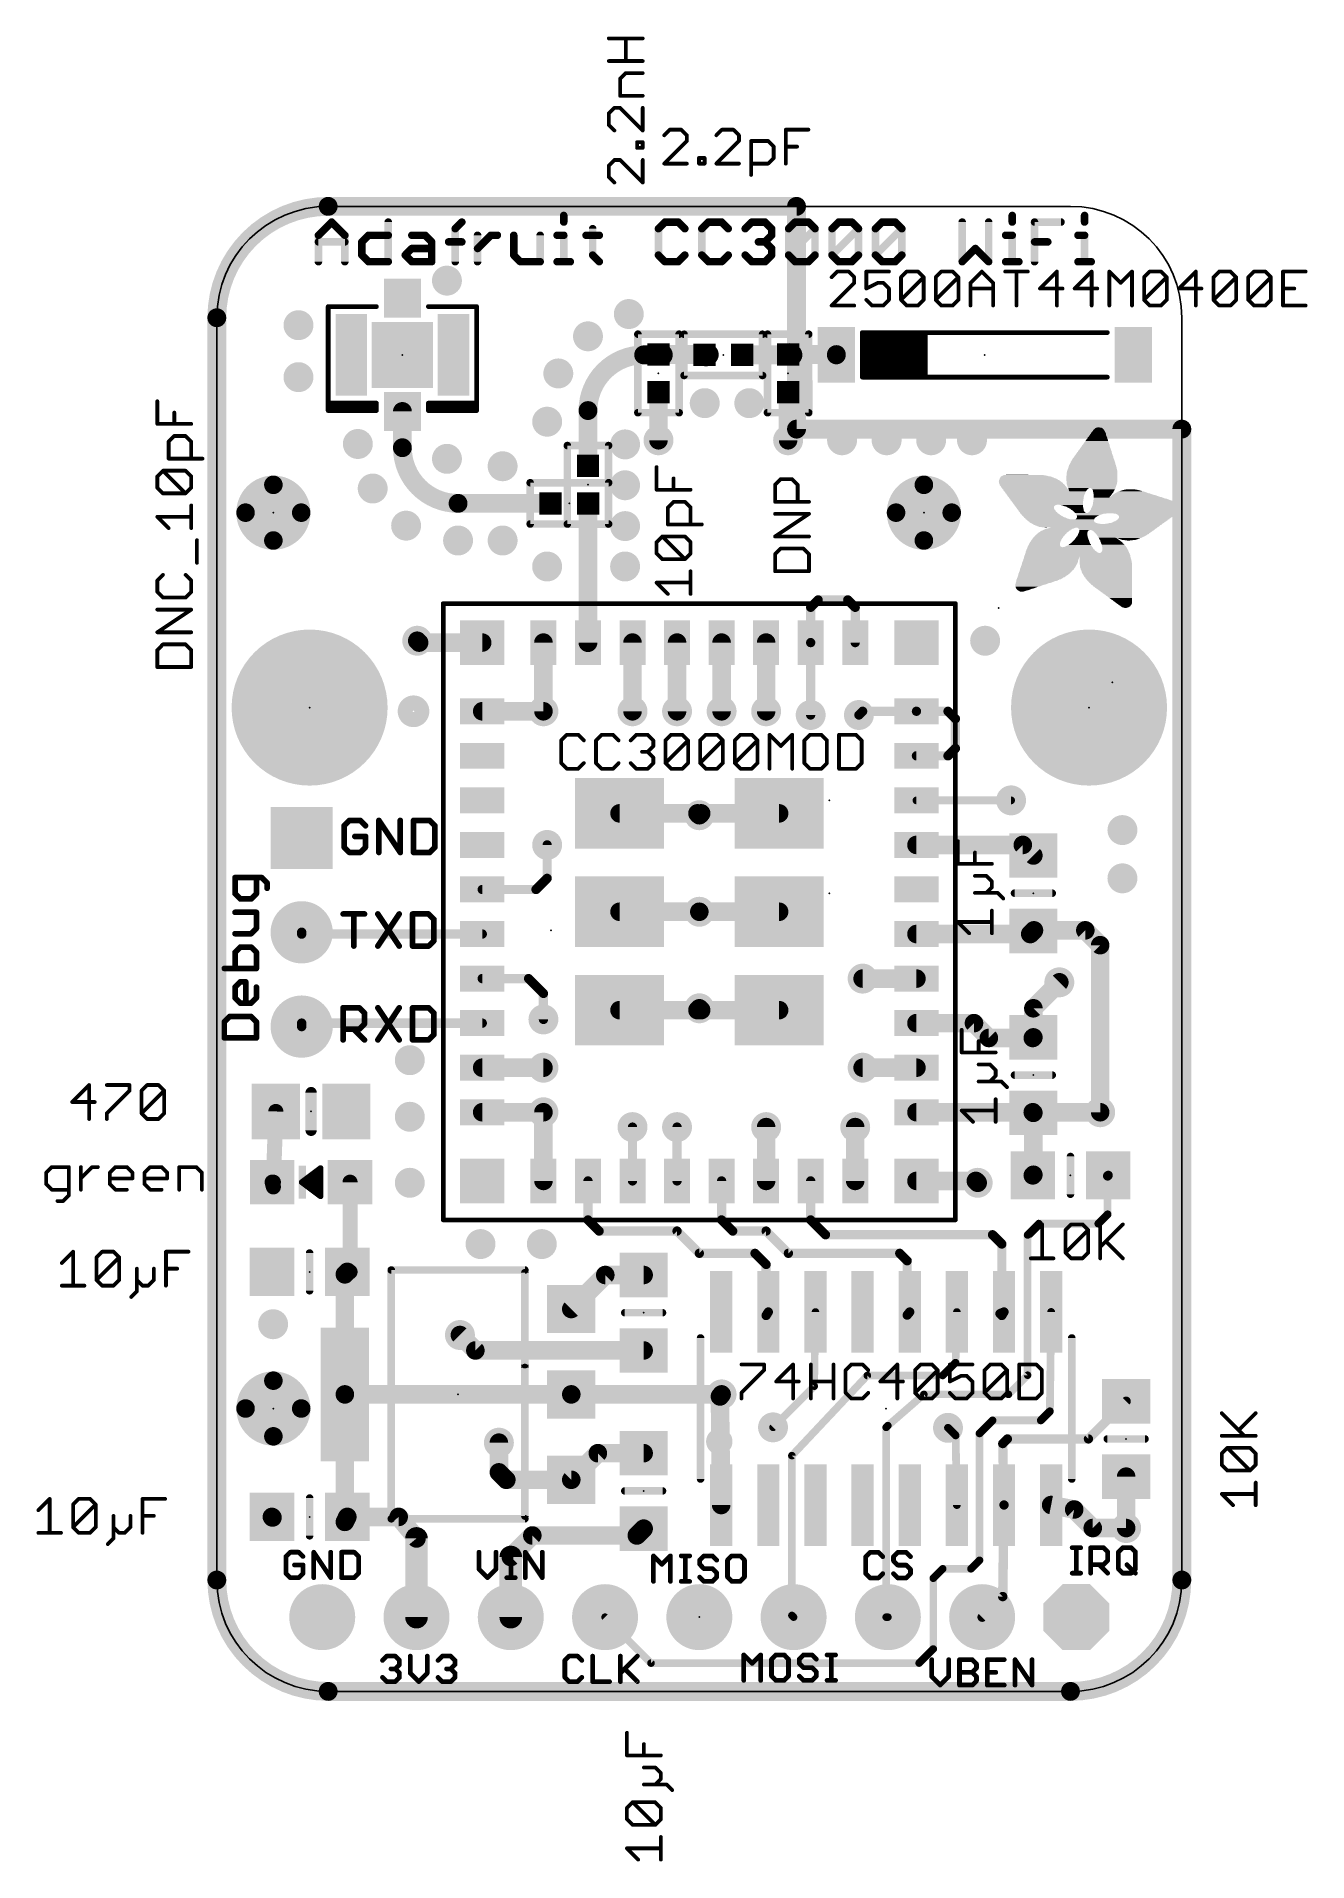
# Model space of a CAD drawing. Extents: x -4.9 to 29.4, y -4.6 to 44.6.
import ezdxf

# ---------------------------------------------------------------- set-up
doc = ezdxf.new("R2010")
doc.units = 0
for name, color, linetype in [('1', 12, 'CONTINUOUS'), ('17', 110, 'CONTINUOUS'), ('18', 110, 'CONTINUOUS'), ('20', 53, 'CONTINUOUS'), ('21', 40, 'CONTINUOUS'), ('23', 53, 'CONTINUOUS'), ('24', 53, 'CONTINUOUS'), ('27', 253, 'CONTINUOUS'), ('39', 12, 'CONTINUOUS'), ('40', 132, 'CONTINUOUS'), ('41', 12, 'CONTINUOUS'), ('42', 132, 'CONTINUOUS')]:
    doc.layers.add(name, color=color, linetype=linetype)

# ---------------------------------------------------------------- blocks, each defined once
blk = doc.blocks.new('RECT')
blk.add_solid([(-0.5, -0.5), (0.5, -0.5), (-0.5, 0.5), (0.5, 0.5)])
blk = doc.blocks.new('PIE')
at = {"const_width": 0.5}
blk.add_lwpolyline([(0, -0.25, 1), (0, 0.25, 1), (0, -0.25)], format="xyb", dxfattribs=at)
blk = doc.blocks.new('SQUAREP')
blk.add_solid([(-0.5, -0.5), (0.5, -0.5), (-0.5, 0.5), (0.5, 0.5)])
blk = doc.blocks.new('ROUNDP')
at = {"const_width": 0.5}
blk.add_lwpolyline([(0, -0.25, 1), (0, 0.25, 1), (0, -0.25)], format="xyb", dxfattribs=at)
blk = doc.blocks.new('OCTAGONP')
at = {"const_width": 0.5}
blk.add_lwpolyline([(-0.25, -0.1036), (-0.25, 0.1036), (-0.1036, 0.25), (0.1036, 0.25), (0.25, 0.1036), (0.25, -0.1036), (0.1036, -0.25), (-0.1036, -0.25), (-0.25, -0.1036), (-0.25, 0.1036)], dxfattribs=at)
blk = doc.blocks.new('ROUNDV')
at = {"const_width": 0.5}
blk.add_lwpolyline([(0, -0.25, 1), (0, 0.25, 1), (0, -0.25)], format="xyb", dxfattribs=at)

msp = doc.modelspace()

# ---------------------------------------------------------------- linework, layer by layer
at = {"layer": '1'}
for points, const_width in [([(3, 40, 0.4142), (0, 37)], 0.508), ([(3, 40.127, 1), (3, 39.873)], 0.254), ([(3, 39.873, 1), (3, 40.127)], 0.254), ([(15.746, 40, 1), (15.492, 40)], 0.254), ([(15.619, 39.873, 1), (15.619, 40.127)], 0.254), ([(0.127, 37, 1), (-0.127, 37)], 0.254), ([(-0.127, 37, 1), (0.127, 37)], 0.254), ([(11.5, 36, 0.4142), (10, 34.5)], 0.508), ([(11.5, 36.127, 1), (11.5, 35.873)], 0.254), ([(11.5, 35.873, 1), (11.5, 36.127)], 0.254), ([(11.992, 36, 0.4142), (11.9, 36.008)], 0.5842), ([(11.8061, 36.1198, 1), (11.9939, 35.8962)], 0.2921), ([(11.9, 36.135, 1), (11.9, 35.881)], 0.254), ([(11.8802, 35.9061, 1), (12.1038, 36.0939)], 0.2921), ([(11.992, 35.873, 1), (11.992, 36.127)], 0.254), ([(13.138, 36, 0.4142), (13.23, 36.008)], 0.5842), ([(13.2319, 36.1118, 1), (13.0441, 35.8882)], 0.2921), ([(13.3418, 35.9141, 1), (13.1182, 36.1019)], 0.2921), ([(13.23, 35.881, 1), (13.23, 36.135)], 0.254), ([(14.154, 36.127, 1), (14.154, 35.873)], 0.254), ([(15.484, 36, 0.4142), (15.392, 36.008)], 0.5842), ([(15.2981, 36.1198, 1), (15.4859, 35.8962)], 0.2921), ([(15.392, 36.135, 1), (15.392, 35.881)], 0.254), ([(15.3722, 35.9061, 1), (15.5958, 36.0939)], 0.2921), ([(15.484, 35.873, 1), (15.484, 36.127)], 0.254), ([(16.819, 36.008, 1), (16.565, 36.008)], 0.254), ([(16.565, 36, 1), (16.819, 36)], 0.254), ([(16.692, 35.881, 1), (16.692, 36.135)], 0.254), ([(12.025, 34.992, 1), (11.775, 34.992)], 0.25), ([(15.517, 34.992, 1), (15.267, 34.992)], 0.25), ([(5.127, 34.475, 1), (4.873, 34.475)], 0.254), ([(10.127, 34.5, 1), (9.873, 34.5)], 0.254), ([(9.873, 34.5, 1), (10.127, 34.5)], 0.254), ([(15.619, 34.127, 1), (15.619, 33.873)], 0.254), ([(15.492, 34, 1), (15.746, 34)], 0.254), ([(26.127, 34, 1), (25.873, 34)], 0.254), ([(26, 33.873, 1), (26, 34.127)], 0.254), ([(5, 33.5, 0.4142), (6.5, 32)], 0.508), ([(5.127, 33.5, 1), (4.873, 33.5)], 0.254), ([(4.873, 33.5, 1), (5.127, 33.5)], 0.254), ([(11.775, 33.7, 1), (12.025, 33.7)], 0.25), ([(15.267, 33.7, 1), (15.517, 33.7)], 0.25), ([(9.873, 33.008, 1), (10.127, 33.008)], 0.254), ([(6.5, 32.127, 1), (6.5, 31.873)], 0.254), ([(6.5, 31.873, 1), (6.5, 32.127)], 0.254), ([(8.992, 31.873, 1), (8.992, 32.127)], 0.254), ([(10.127, 31.992, 1), (9.873, 31.992)], 0.254), ([(9.9102, 32.0818, 1), (10.0898, 31.9022)], 0.254), ([(10.0978, 31.9102, 1), (9.9182, 32.0898)], 0.254), ([(16.2, 29.4625, 1), (16.2, 29.3375)], 0.125), ([(16.2442, 29.3558, 1), (16.1558, 29.4442)], 0.125), ([(17.0442, 29.4442, 1), (16.9558, 29.3558)], 0.125), ([(17, 29.3375, 1), (17, 29.4625)], 0.125), ([(16.0625, 29.2, 1), (15.9375, 29.2)], 0.125), ([(15.9558, 29.2442, 1), (16.0442, 29.1558)], 0.125), ([(17.2625, 29.2, 1), (17.1375, 29.2)], 0.125), ([(17.1558, 29.1558, 1), (17.2442, 29.2442)], 0.125), ([(5.4884, 28.3884, 1), (5.3116, 28.2116)], 0.25), ([(5.45, 28.375, 1), (5.45, 28.125)], 0.25), ([(5.3616, 28.1616, 1), (5.5384, 28.3384)], 0.25), ([(7.15, 28.125, 1), (7.15, 28.375)], 0.25), ([(8.925, 28.25, 1), (8.675, 28.25)], 0.25), ([(9.873, 28.25, 1), (10.127, 28.25)], 0.254), ([(11.325, 28.25, 1), (11.075, 28.25)], 0.25), ([(12.525, 28.25, 1), (12.275, 28.25)], 0.25), ([(13.725, 28.25, 1), (13.475, 28.25)], 0.25), ([(14.925, 28.25, 1), (14.675, 28.25)], 0.25), ([(16.0625, 28.25, 1), (15.9375, 28.25)], 0.125), ([(15.9375, 28.25, 1), (16.0625, 28.25)], 0.125), ([(17.1375, 28.25, 1), (17.2625, 28.25)], 0.125), ([(7.15, 26.525, 1), (7.15, 26.275)], 0.25), ([(8.8, 26.275, 1), (8.8, 26.525)], 0.25), ([(8.675, 26.4, 1), (8.925, 26.4)], 0.25), ([(11.075, 26.4, 1), (11.325, 26.4)], 0.25), ([(12.275, 26.4, 1), (12.525, 26.4)], 0.25), ([(13.475, 26.4, 1), (13.725, 26.4)], 0.25), ([(14.675, 26.4, 1), (14.925, 26.4)], 0.25), ([(15.9375, 26.3, 1), (16.0625, 26.3)], 0.125), ([(17.2558, 26.3442, 1), (17.3442, 26.2558)], 0.125), ([(17.4, 26.4625, 1), (17.4, 26.3375)], 0.125), ([(17.4442, 26.3558, 1), (17.3558, 26.4442)], 0.125), ([(18.85, 26.4625, 1), (18.85, 26.3375)], 0.125), ([(18.85, 26.3375, 1), (18.85, 26.4625)], 0.125), ([(19.7442, 26.4442, 1), (19.6558, 26.3558)], 0.125), ([(19.7, 26.3375, 1), (19.7, 26.4625)], 0.125), ([(19.9625, 26.2, 1), (19.8375, 26.2)], 0.125), ([(19.8558, 26.1558, 1), (19.9442, 26.2442)], 0.125), ([(18.85, 25.2625, 1), (18.85, 25.1375)], 0.125), ([(19.6558, 25.2442, 1), (19.7442, 25.1558)], 0.125), ([(19.7, 25.1375, 1), (19.7, 25.2625)], 0.125), ([(19.8375, 25.4, 1), (19.9625, 25.4)], 0.125), ([(19.9442, 25.3558, 1), (19.8558, 25.4442)], 0.125), ([(18.85, 24.0525, 1), (18.85, 23.9475)], 0.105), ([(21.4, 23.9475, 1), (21.4, 24.0525)], 0.105), ([(10.85, 23.775, 1), (10.85, 23.525)], 0.25), ([(13.0384, 23.7384, 1), (12.8616, 23.5616)], 0.25), ([(12.9116, 23.6884, 1), (13.0884, 23.5116)], 0.25), ([(12.9116, 23.5116, 1), (13.0884, 23.6884)], 0.25), ([(13.05, 23.775, 1), (13.05, 23.525)], 0.25), ([(12.95, 23.525, 1), (12.95, 23.775)], 0.25), ([(13.1384, 23.5616, 1), (12.9616, 23.7384)], 0.25), ([(15.15, 23.525, 1), (15.15, 23.775)], 0.25), ([(8.9625, 22.8, 1), (8.8375, 22.8)], 0.125), ([(18.85, 22.925, 1), (18.85, 22.675)], 0.25), ([(21.8044, 22.8884, 1), (21.6276, 22.7116)], 0.25), ([(21.716, 22.675, 1), (21.716, 22.925)], 0.25), ([(21.9116, 22.4276, 1), (22.0884, 22.6044)], 0.25), ([(7.15, 21.6625, 1), (7.15, 21.5375)], 0.125), ([(8.5558, 21.6442, 1), (8.6442, 21.5558)], 0.125), ([(8.6, 21.5375, 1), (8.6, 21.6625)], 0.125), ([(8.8375, 21.9, 1), (8.9625, 21.9)], 0.125), ([(8.9442, 21.8558, 1), (8.8558, 21.9442)], 0.125), ([(10.85, 21.125, 1), (10.85, 20.875)], 0.25), ([(13, 21.125, 1), (13, 20.875)], 0.25), ([(13, 20.875, 1), (13, 21.125)], 0.25), ([(15.15, 20.875, 1), (15.15, 21.125)], 0.25), ([(18.85, 20.525, 1), (18.85, 20.275)], 0.25), ([(21.9116, 20.5724, 1), (22.0884, 20.3956)], 0.25), ([(22.016, 20.625, 1), (22.016, 20.375)], 0.25), ([(22.0884, 20.3956, 1), (21.9116, 20.5724)], 0.25), ([(21.916, 20.275, 1), (21.916, 20.525)], 0.25), ([(22.1044, 20.4116, 1), (21.9276, 20.5884)], 0.25), ([(23.4884, 20.5884, 1), (23.3116, 20.4116)], 0.25), ([(23.4, 20.375, 1), (23.4, 20.625)], 0.25), ([(2.3495, 20.447, 1), (2.2225, 20.447)], 0.127), ([(2.286, 20.4635, 1), (2.286, 20.3365)], 0.127), ([(2.2225, 20.4, 1), (2.3495, 20.4)], 0.127), ([(7.15, 20.3365, 1), (7.15, 20.4635)], 0.127), ([(21.8276, 20.4884, 1), (22.0044, 20.3116)], 0.25), ([(23.925, 20.1, 1), (23.675, 20.1)], 0.25), ([(23.7116, 20.0116, 1), (23.8884, 20.1884)], 0.25), ([(7.15, 19.2625, 1), (7.15, 19.1375)], 0.125), ([(8.4442, 19.2442, 1), (8.3558, 19.1558)], 0.125), ([(8.4, 19.1375, 1), (8.4, 19.2625)], 0.125), ([(17.4, 19.325, 1), (17.4, 19.075)], 0.25), ([(18.85, 19.075, 1), (18.85, 19.325)], 0.25), ([(22.7884, 19.0116, 1), (22.6116, 19.1884)], 0.25), ([(8.8625, 18.8, 1), (8.7375, 18.8)], 0.125), ([(8.7558, 18.7558, 1), (8.8442, 18.8442)], 0.125), ([(10.85, 18.475, 1), (10.85, 18.225)], 0.25), ([(12.8616, 18.4384, 1), (13.0384, 18.2616)], 0.25), ([(13.0884, 18.4884, 1), (12.9116, 18.3116)], 0.25), ([(13.0884, 18.3116, 1), (12.9116, 18.4884)], 0.25), ([(13.05, 18.475, 1), (13.05, 18.225)], 0.25), ([(12.95, 18.225, 1), (12.95, 18.475)], 0.25), ([(12.9616, 18.2616, 1), (13.1384, 18.4384)], 0.25), ([(15.15, 18.225, 1), (15.15, 18.475)], 0.25), ([(18.85, 18.125, 1), (18.85, 17.875)], 0.25), ([(20.4884, 18.0884, 1), (20.3116, 17.9116)], 0.25), ([(20.4, 17.875, 1), (20.4, 18.125)], 0.25), ([(22.125, 18.4, 1), (21.875, 18.4)], 0.25), ([(21.9116, 18.4884, 1), (22.0884, 18.3116)], 0.25), ([(2.286, 18.0635, 1), (2.286, 17.9365)], 0.127), ([(2.3495, 18, 1), (2.2225, 18)], 0.127), ([(2.2225, 17.907, 1), (2.3495, 17.907)], 0.127), ([(7.15, 17.9365, 1), (7.15, 18.0635)], 0.127), ([(8.7375, 18.1, 1), (8.8625, 18.1)], 0.125), ([(20.8, 17.725, 1), (20.8, 17.475)], 0.25), ([(20.7116, 17.5116, 1), (20.8884, 17.6884)], 0.25), ([(21.8956, 17.6884, 1), (22.0724, 17.5116)], 0.25), ([(21.875, 17.616, 1), (22.125, 17.616)], 0.25), ([(22.0884, 17.5276, 1), (21.9116, 17.7044)], 0.25), ([(21.984, 17.475, 1), (21.984, 17.725)], 0.25), ([(7.15, 16.925, 1), (7.15, 16.675)], 0.25), ([(8.8, 16.675, 1), (8.8, 16.925)], 0.25), ([(17.4, 16.925, 1), (17.4, 16.675)], 0.25), ([(18.85, 16.675, 1), (18.85, 16.925)], 0.25), ([(1.6915, 15.6175, 1), (1.4885, 15.6245)], 0.2032), ([(7.15, 15.725, 1), (7.15, 15.475)], 0.25), ([(8.925, 15.6, 1), (8.675, 15.6)], 0.25), ([(8.8, 15.475, 1), (8.8, 15.725)], 0.25), ([(18.85, 15.725, 1), (18.85, 15.475)], 0.25), ([(22.0724, 15.6884, 1), (21.8956, 15.5116)], 0.25), ([(21.984, 15.725, 1), (21.984, 15.475)], 0.25), ([(22.125, 15.584, 1), (21.875, 15.584)], 0.25), ([(21.9116, 15.4956, 1), (22.0884, 15.6724)], 0.25), ([(21.984, 15.475, 1), (21.984, 15.725)], 0.25), ([(23.8, 15.475, 1), (23.8, 15.725)], 0.25), ([(11.2625, 15.2, 1), (11.1375, 15.2)], 0.125), ([(12.4625, 15.2, 1), (12.3375, 15.2)], 0.125), ([(14.925, 15.2, 1), (14.675, 15.2)], 0.25), ([(17.325, 15.2, 1), (17.075, 15.2)], 0.25), ([(23.675, 15.6, 1), (23.925, 15.6)], 0.25), ([(1.5881, 13.7423, 1), (1.3919, 13.6897)], 0.2032), ([(1.49, 13.8176, 1), (1.49, 13.6144)], 0.2032), ([(1.4225, 13.7195, 1), (1.6255, 13.7125)], 0.2032), ([(1.524, 13.6144, 1), (1.524, 13.8176)], 0.2032), ([(3.6916, 13.716, 1), (3.4884, 13.716)], 0.2032), ([(8.675, 13.75, 1), (8.925, 13.75)], 0.25), ([(10.0625, 13.75, 1), (9.9375, 13.75)], 0.125), ([(11.1375, 13.75, 1), (11.2625, 13.75)], 0.125), ([(12.3375, 13.75, 1), (12.4625, 13.75)], 0.125), ([(13.6625, 13.75, 1), (13.5375, 13.75)], 0.125), ([(14.675, 13.75, 1), (14.925, 13.75)], 0.25), ([(16.0625, 13.75, 1), (15.9375, 13.75)], 0.125), ([(17.075, 13.75, 1), (17.325, 13.75)], 0.25), ([(18.85, 13.875, 1), (18.85, 13.625)], 0.25), ([(20.5384, 13.8384, 1), (20.3616, 13.6616)], 0.25), ([(20.4116, 13.6116, 1), (20.5884, 13.7884)], 0.25), ([(20.45, 13.625, 1), (20.45, 13.875)], 0.25), ([(21.8956, 13.9884, 1), (22.0724, 13.8116)], 0.25), ([(21.875, 13.916, 1), (22.125, 13.916)], 0.25), ([(22.0884, 13.8276, 1), (21.9116, 14.0044)], 0.25), ([(23.9558, 13.9282, 1), (24.0442, 13.8398)], 0.125), ([(24.0525, 13.884, 1), (23.9475, 13.884)], 0.105), ([(24.0602, 13.8558, 1), (23.9718, 13.9442)], 0.125), ([(1.4259, 13.5627, 1), (1.6221, 13.6153)], 0.2032), ([(10.0442, 12.7442, 1), (9.9558, 12.6558)], 0.125), ([(13.6442, 12.7442, 1), (13.5558, 12.6558)], 0.125), ([(16.0442, 12.7442, 1), (15.9558, 12.6558)], 0.125), ([(23.9475, 12.85, 1), (24.0525, 12.85)], 0.105), ([(24.0371, 12.8129, 1), (23.9629, 12.8871)], 0.105), ([(9.9375, 12.7, 1), (10.0625, 12.7)], 0.125), ([(10.3, 12.4625, 1), (10.3, 12.3375)], 0.125), ([(10.2558, 12.3558, 1), (10.3442, 12.4442)], 0.125), ([(12.4442, 12.4442, 1), (12.3558, 12.3558)], 0.125), ([(12.4, 12.3375, 1), (12.4, 12.4625)], 0.125), ([(13.5375, 12.7, 1), (13.6625, 12.7)], 0.125), ([(13.9, 12.4625, 1), (13.9, 12.3375)], 0.125), ([(13.8558, 12.3558, 1), (13.9442, 12.4442)], 0.125), ([(14.8442, 12.4442, 1), (14.7558, 12.3558)], 0.125), ([(14.8, 12.3375, 1), (14.8, 12.4625)], 0.125), ([(15.9375, 12.7, 1), (16.0625, 12.7)], 0.125), ([(16.4, 12.3625, 1), (16.4, 12.2375)], 0.125), ([(16.3558, 12.2558, 1), (16.4442, 12.3442)], 0.125), ([(20.9442, 12.3442, 1), (20.8558, 12.2558)], 0.125), ([(20.9, 12.2375, 1), (20.9, 12.3625)], 0.125), ([(21.8948, 12.294, 1), (21.7932, 12.294)], 0.1016), ([(21.8081, 12.3299, 1), (21.8799, 12.2581)], 0.1016), ([(22.15, 12.6525, 1), (22.15, 12.5475)], 0.105), ([(22.1859, 12.5641, 1), (22.1141, 12.6359)], 0.1016), ([(23.7129, 12.6371, 1), (23.7871, 12.5629)], 0.105), ([(23.75, 12.5475, 1), (23.75, 12.6525)], 0.105), ([(13, 11.8625, 1), (13, 11.7375)], 0.125), ([(12.9558, 11.7558, 1), (13.0442, 11.8442)], 0.125), ([(14.5442, 11.8442, 1), (14.4558, 11.7558)], 0.125), ([(14.5, 11.7375, 1), (14.5, 11.8625)], 0.125), ([(15.4, 11.8625, 1), (15.4, 11.7375)], 0.125), ([(15.3558, 11.7558, 1), (15.4442, 11.8442)], 0.125), ([(18.4442, 11.8442, 1), (18.3558, 11.7558)], 0.125), ([(18.4, 11.7375, 1), (18.4, 11.8625)], 0.125), ([(21.2125, 12.05, 1), (21.0875, 12.05)], 0.125), ([(21.1058, 12.0058, 1), (21.1942, 12.0942)], 0.125), ([(3.575, 11.234, 1), (3.325, 11.234)], 0.25), ([(3.3616, 11.3224, 1), (3.5384, 11.1456)], 0.25), ([(3.6044, 11.2116, 1), (3.4276, 11.3884)], 0.25), ([(3.516, 11.4016, 1), (3.516, 11.1984)], 0.2032), ([(3.4884, 11.3, 1), (3.6916, 11.3)], 0.2032), ([(3.59, 11.1984, 1), (3.59, 11.4016)], 0.2032), ([(10.466, 11.341, 1), (10.466, 11.091)], 0.25), ([(10.5544, 11.1276, 1), (10.3776, 11.3044)], 0.25), ([(11.5, 11.091, 1), (11.5, 11.341)], 0.25), ([(14.8625, 11.5, 1), (14.7375, 11.5)], 0.125), ([(14.7558, 11.4558, 1), (14.8442, 11.5442)], 0.125), ([(18.6625, 11.6, 1), (18.5375, 11.6)], 0.125), ([(18.5558, 11.5558, 1), (18.6442, 11.6442)], 0.125), ([(9.4616, 10.3884, 1), (9.6384, 10.2116)], 0.25), ([(14.9121, 10.187, 1), (14.8059, 10.253)], 0.125), ([(18.7175, 10.1806, 1), (18.6205, 10.2594)], 0.125), ([(21.2621, 10.187, 1), (21.1559, 10.253)], 0.125), ([(21.2329, 10.1622, 1), (21.1851, 10.2778)], 0.125), ([(22.5315, 10.2193, 1), (22.4265, 10.2207)], 0.105), ([(6.6384, 9.6884, 1), (6.4616, 9.5116)], 0.25), ([(14.7469, 10.158, 1), (14.8531, 10.092)], 0.125), ([(14.7375, 10.125, 1), (14.8625, 10.125)], 0.125), ([(16.1798, 10.2191, 1), (16.0782, 10.2209)], 0.1016), ([(18.5515, 10.1744, 1), (18.6485, 10.0956)], 0.125), ([(18.5375, 10.135, 1), (18.6625, 10.135)], 0.125), ([(19.9898, 10.2187, 1), (19.8882, 10.2213)], 0.1016), ([(21.0761, 10.2328, 1), (21.1239, 10.1172)], 0.125), ([(21.0969, 10.158, 1), (21.2031, 10.092)], 0.125), ([(21.0875, 10.125, 1), (21.2125, 10.125)], 0.125), ([(6.966, 9.309, 1), (6.966, 9.059)], 0.25), ([(6.8776, 9.0956, 1), (7.0544, 9.2724)], 0.25), ([(11.5, 9.059, 1), (11.5, 9.309)], 0.25), ([(19.8542, 8.8573, 1), (19.9558, 8.8547)], 0.1016), ([(19.9409, 8.8201, 1), (19.8691, 8.8919)], 0.1016), ([(17.526, 8.5598, 1), (17.526, 8.4582)], 0.1016), ([(17.563, 8.4742, 1), (17.489, 8.5438)], 0.1016), ([(19.5221, 8.5449, 1), (19.5939, 8.4731)], 0.1016), ([(19.558, 8.4582, 1), (19.558, 8.5598)], 0.1016), ([(21.7932, 8.517, 1), (21.8948, 8.517)], 0.1016), ([(21.8799, 8.4811, 1), (21.8081, 8.5529)], 0.1016), ([(3.575, 8, 1), (3.325, 8)], 0.25), ([(3.45, 8.125, 1), (3.45, 7.875)], 0.25), ([(3.325, 8, 1), (3.575, 8)], 0.25), ([(9.55, 8.125, 1), (9.55, 7.875)], 0.25), ([(9.55, 7.875, 1), (9.55, 8.125)], 0.25), ([(13.68, 7.9465, 1), (13.43, 7.9435)], 0.25), ([(13.4583, 8.0242, 1), (13.6517, 7.8658)], 0.25), ([(13.6967, 7.9208, 1), (13.5033, 8.0792)], 0.25), ([(13.6, 7.875, 1), (13.6, 8.125)], 0.25), ([(16.0442, 8.2219, 1), (16.1458, 8.2201)], 0.1016), ([(16.1309, 8.1851, 1), (16.0591, 8.2569)], 0.1016), ([(19.05, 8.0518, 1), (19.05, 7.9502)], 0.1016), ([(19.0833, 7.9627, 1), (19.0167, 8.0393)], 0.1016), ([(21.2921, 8.0369, 1), (21.3639, 7.9651)], 0.1016), ([(21.328, 7.9502, 1), (21.328, 8.0518)], 0.1016), ([(24.5442, 7.7718, 1), (24.4558, 7.8602)], 0.125), ([(20.9, 7.3525, 1), (20.9, 7.2475)], 0.105), ([(20.9371, 7.2629, 1), (20.8629, 7.3371)], 0.105), ([(22.1629, 7.3371, 1), (22.2371, 7.2629)], 0.105), ([(22.2, 7.2475, 1), (22.2, 7.3525)], 0.105), ([(22.3925, 7.5457, 1), (22.4975, 7.5443)], 0.105), ([(22.4821, 7.5079, 1), (22.4079, 7.5821)], 0.105), ([(7.725, 6.7, 1), (7.475, 6.7)], 0.25), ([(14.9501, 7.1479, 1), (15.0219, 7.0761)], 0.1016), ([(18.0848, 7.112, 1), (17.9832, 7.112)], 0.1016), ([(17.9981, 7.1479, 1), (18.0699, 7.0761)], 0.1016), ([(18.0467, 7.1963, 1), (18.1133, 7.1197)], 0.1016), ([(18.1159, 7.1221, 1), (18.0441, 7.1939)], 0.1016), ([(19.7371, 7.1371, 1), (19.6629, 7.0629)], 0.105), ([(19.9575, 6.896, 1), (19.8525, 6.894)], 0.105), ([(19.8679, 6.8579, 1), (19.9421, 6.9321)], 0.105), ([(20.5129, 6.9871, 1), (20.5871, 6.9129)], 0.105), ([(20.6008, 6.95, 1), (20.4992, 6.95)], 0.1016), ([(21.3, 6.8625, 1), (21.3, 6.7375)], 0.125), ([(21.3442, 6.7558, 1), (21.2558, 6.8442)], 0.125), ([(23.4398, 6.8442, 1), (23.5282, 6.7558)], 0.125), ([(23.484, 6.7375, 1), (23.484, 6.8625)], 0.125), ([(10.266, 6.541, 1), (10.266, 6.291)], 0.25), ([(10.3544, 6.3276, 1), (10.1776, 6.5044)], 0.25), ([(11.5, 6.291, 1), (11.5, 6.541)], 0.25), ([(15.5448, 6.35, 1), (15.4432, 6.35)], 0.1016), ([(15.457, 6.3848, 1), (15.531, 6.3152)], 0.1016), ([(21.2375, 6.6763, 1), (21.1125, 6.6737)], 0.125), ([(21.1308, 6.7192, 1), (21.2192, 6.6308)], 0.125), ([(7.6884, 5.9884, 1), (7.5116, 5.8116)], 0.25), ([(7.475, 5.9, 1), (7.725, 5.9)], 0.25), ([(7.8, 5.825, 1), (7.8, 5.575)], 0.25), ([(7.7116, 5.6116, 1), (7.8884, 5.7884)], 0.25), ([(9.4616, 5.7884, 1), (9.6384, 5.6116)], 0.25), ([(9.55, 5.575, 1), (9.55, 5.825)], 0.25), ([(24.625, 5.784, 1), (24.375, 5.784)], 0.25), ([(1.5724, 4.7884, 1), (1.3956, 4.6116)], 0.25), ([(3.516, 4.825, 1), (3.516, 4.575)], 0.25), ([(3.6281, 4.6448, 1), (3.4039, 4.7552)], 0.25), ([(4.9963, 4.7797, 1), (4.8037, 4.6203)], 0.25), ([(4.9, 4.575, 1), (4.9, 4.825)], 0.25), ([(13.464, 5.0185, 1), (13.714, 5.0215)], 0.25), ([(19.8865, 5.019, 1), (19.9915, 5.021)], 0.105), ([(21.2725, 5.0191, 1), (21.1455, 5.0209)], 0.127), ([(21.1465, 5.0187, 1), (21.2715, 5.0213)], 0.125), ([(22.5027, 5.1427, 1), (22.4553, 4.8973)], 0.25), ([(23.1884, 4.9884, 1), (23.0116, 4.8116)], 0.25), ([(23.0763, 4.7773, 1), (23.1237, 5.0227)], 0.25), ([(1.4116, 4.5956, 1), (1.5884, 4.7724)], 0.25), ([(3.3379, 4.6212, 1), (3.5621, 4.5108)], 0.25), ([(3.325, 4.566, 1), (3.575, 4.566)], 0.25), ([(5.5324, 4.12, 1), (5.2276, 4.12)], 0.3048), ([(8.5, 4.325, 1), (8.5, 4.075)], 0.25), ([(8.5884, 4.1116, 1), (8.4116, 4.2884)], 0.25), ([(11.316, 4.075, 1), (11.316, 4.325)], 0.25), ([(11.5884, 4.2956, 1), (11.4116, 4.4724)], 0.25), ([(23.6, 4.525, 1), (23.6, 4.275)], 0.25), ([(23.5116, 4.3116, 1), (23.6884, 4.4884)], 0.25), ([(24.375, 4.4, 1), (24.625, 4.4)], 0.25), ([(24.5, 4.275, 1), (24.5, 4.525)], 0.25), ([(5.2837, 4.0403, 1), (5.4763, 4.1997)], 0.25), ([(11.2276, 4.2884, 1), (11.4044, 4.1116)], 0.25), ([(8.0724, 3.62, 1), (7.7676, 3.62)], 0.3048), ([(7.8316, 3.7084, 1), (8.0084, 3.5316)], 0.25), ([(20.4992, 3.532, 1), (20.6008, 3.532)], 0.1016), ([(20.5859, 3.4961, 1), (20.5141, 3.5679)], 0.1016), ([(0, 3, 0.4142), (3, 0)], 0.508), ([(0.127, 3, 1), (-0.127, 3)], 0.254), ([(-0.127, 3, 1), (0.127, 3)], 0.254), ([(19.3548, 3.048, 1), (19.2532, 3.048)], 0.1016), ([(19.2681, 3.0839, 1), (19.3399, 3.0121)], 0.1016), ([(19.558, 3.3528, 1), (19.558, 3.2512)], 0.1016), ([(19.5939, 3.2661, 1), (19.5221, 3.3379)], 0.1016), ([(20.2841, 3.3379, 1), (20.3559, 3.2661)], 0.1016), ([(20.32, 3.2512, 1), (20.32, 3.3528)], 0.1016), ([(23, 0, 0.4142), (26, 3)], 0.508), ([(26.127, 3, 1), (25.873, 3)], 0.254), ([(25.873, 3, 1), (26.127, 3)], 0.254), ([(21.1115, 2.5559, 1), (21.2385, 2.5541)], 0.127), ([(21.2199, 2.5101, 1), (21.1301, 2.5999)], 0.127), ([(5.2276, 2, 1), (5.5324, 2)], 0.3048), ([(7.7676, 2, 1), (8.0724, 2)], 0.3048), ([(10.4959, 2.0359, 1), (10.4241, 1.9641)], 0.1016), ([(15.5299, 2.0819, 1), (15.4581, 2.0101)], 0.1016), ([(15.4432, 2.046, 1), (15.5448, 2.046)], 0.1016), ([(15.5041, 1.9641, 1), (15.5759, 2.0359)], 0.1016), ([(18.034, 2.0508, 1), (18.034, 1.9492)], 0.1016), ([(17.9832, 2, 1), (18.0848, 2)], 0.1016), ([(18.08, 1.9492, 1), (18.08, 2.0508)], 0.1016), ([(20.5751, 2.0449, 1), (20.6649, 1.9551)], 0.127), ([(19.2532, 1.143, 1), (19.3548, 1.143)], 0.1016), ([(19.3399, 1.1071, 1), (19.2681, 1.1789)], 0.1016), ([(11.698, 0.8128, 1), (11.698, 0.7112)], 0.1016), ([(11.6621, 0.7261, 1), (11.7339, 0.7979)], 0.1016), ([(18.8871, 0.7979, 1), (18.9589, 0.7261)], 0.1016), ([(18.923, 0.7112, 1), (18.923, 0.8128)], 0.1016), ([(3, 0.127, 1), (3, -0.127)], 0.254), ([(3, -0.127, 1), (3, 0.127)], 0.254), ([(23, 0.127, 1), (23, -0.127)], 0.254), ([(23, -0.127, 1), (23, 0.127)], 0.254)]:
    msp.add_lwpolyline(points, format="xyb", dxfattribs=dict(at, const_width=const_width))
for points, const_width in [([(3, 40), (15.619, 40)], 0.508), ([(15.619, 40), (15.619, 34)], 0.508), ([(0, 3), (0, 37)], 0.508), ([(11.5, 36), (11.992, 36)], 0.508), ([(11.9, 36.008), (13.23, 36.008)], 0.508), ([(14.154, 36), (15.484, 36)], 0.508), ([(15.392, 36.008), (16.692, 36.008)], 0.508), ([(16.692, 36.008), (16.692, 36)], 0.508), ([(11.9, 34.992), (11.9, 33.7)], 0.5), ([(15.392, 34.992), (15.392, 33.7)], 0.5), ([(5, 33.5), (5, 34.475)], 0.508), ([(10, 33.008), (10, 34.5)], 0.508), ([(15.619, 34), (26, 34)], 0.508), ([(26, 34), (26, 3)], 0.508), ([(8.992, 32), (6.5, 32)], 0.508), ([(10, 31.992), (10.008, 32)], 0.508), ([(10, 28.25), (10, 31.992)], 0.508), ([(16.2, 29.4), (16, 29.2)], 0.25), ([(17, 29.4), (16.2, 29.4)], 0.25), ([(17.2, 29.2), (17, 29.4)], 0.25), ([(16, 29.2), (16, 28.25)], 0.25), ([(17.2, 28.25), (17.2, 29.2)], 0.25), ([(5.45, 28.25), (5.4, 28.3)], 0.5), ([(7.15, 28.25), (5.45, 28.25)], 0.5), ([(8.8, 28.25), (8.8, 26.4)], 0.5), ([(11.2, 28.25), (11.2, 26.4)], 0.5), ([(12.4, 28.25), (12.4, 26.4)], 0.5), ([(13.6, 28.25), (13.6, 26.4)], 0.5), ([(14.8, 28.25), (14.8, 26.4)], 0.5), ([(16, 28.25), (16, 26.3)], 0.25), ([(7.15, 26.4), (8.8, 26.4)], 0.5), ([(17.4, 26.4), (17.3, 26.3)], 0.25), ([(18.85, 26.4), (17.4, 26.4)], 0.25), ([(18.85, 26.4), (19.7, 26.4)], 0.25), ([(19.7, 26.4), (19.9, 26.2)], 0.25), ([(19.9, 26.2), (19.9, 25.4)], 0.25), ([(19.7, 25.2), (18.85, 25.2)], 0.25), ([(19.9, 25.4), (19.7, 25.2)], 0.25), ([(21.4, 24), (18.85, 24)], 0.21), ([(10.85, 23.65), (12.95, 23.65)], 0.5), ([(12.95, 23.65), (13, 23.6)], 0.5), ([(13.05, 23.65), (13, 23.6)], 0.5), ([(15.15, 23.65), (13.05, 23.65)], 0.5), ([(8.9, 21.9), (8.9, 22.8)], 0.25), ([(18.85, 22.8), (21.716, 22.8)], 0.5), ([(21.716, 22.8), (22, 22.516)], 0.5), ([(7.15, 21.6), (8.6, 21.6)], 0.25), ([(8.6, 21.6), (8.9, 21.9)], 0.25), ([(10.85, 21), (13, 21)], 0.5), ([(15.15, 21), (13, 21)], 0.5), ([(18.85, 20.4), (21.916, 20.4)], 0.5), ([(21.916, 20.4), (22, 20.484)], 0.5), ([(22.016, 20.5), (22, 20.484)], 0.5), ([(23.4, 20.5), (22.016, 20.5)], 0.5), ([(23.8, 20.1), (23.4, 20.5)], 0.5), ([(2.286, 20.4), (2.286, 20.447)], 0.254), ([(7.15, 20.4), (2.286, 20.4)], 0.254), ([(23.8, 15.6), (23.8, 20.1)], 0.5), ([(7.15, 19.2), (8.4, 19.2)], 0.25), ([(8.4, 19.2), (8.8, 18.8)], 0.25), ([(18.85, 19.2), (17.4, 19.2)], 0.5), ([(22, 18.4), (22.7, 19.1)], 0.5), ([(8.8, 18.8), (8.8, 18.1)], 0.25), ([(10.85, 18.35), (12.95, 18.35)], 0.5), ([(12.95, 18.35), (13, 18.4)], 0.5), ([(13.05, 18.35), (13, 18.4)], 0.5), ([(15.15, 18.35), (13.05, 18.35)], 0.5), ([(18.85, 18), (20.4, 18)], 0.5), ([(20.4, 18), (20.8, 17.6)], 0.5), ([(22, 17.616), (22, 18.4)], 0.5), ([(7.15, 18), (2.286, 18)], 0.254), ([(2.286, 18), (2.286, 17.907)], 0.254), ([(20.8, 17.6), (21.984, 17.6)], 0.5), ([(21.984, 17.6), (22, 17.616)], 0.5), ([(7.15, 16.8), (8.8, 16.8)], 0.5), ([(18.85, 16.8), (17.4, 16.8)], 0.5), ([(1.524, 13.716), (1.59, 15.621)], 0.4064), ([(7.15, 15.6), (8.8, 15.6)], 0.5), ([(8.8, 13.75), (8.8, 15.6)], 0.5), ([(18.85, 15.6), (21.984, 15.6)], 0.5), ([(21.984, 15.6), (22, 15.584)], 0.5), ([(21.984, 15.6), (23.8, 15.6)], 0.5), ([(22, 15.584), (22, 13.916)], 0.5), ([(11.2, 13.75), (11.2, 15.2)], 0.25), ([(12.4, 13.75), (12.4, 15.2)], 0.25), ([(14.8, 13.75), (14.8, 15.2)], 0.5), ([(17.2, 13.75), (17.2, 15.2)], 0.5), ([(1.49, 13.716), (1.524, 13.589)], 0.4064), ([(1.49, 13.716), (1.524, 13.716)], 0.4064), ([(3.59, 11.3), (3.59, 13.716)], 0.4064), ([(10, 13.75), (10, 12.7)], 0.25), ([(13.6, 13.75), (13.6, 12.7)], 0.25), ([(16, 13.75), (16, 12.7)], 0.25), ([(18.85, 13.75), (20.45, 13.75)], 0.5), ([(20.45, 13.75), (20.5, 13.7)], 0.5), ([(22, 13.916), (21.984, 13.9)], 0.5), ([(24, 13.884), (24.016, 13.9)], 0.25), ([(24, 12.85), (24, 13.884)], 0.21), ([(10, 12.7), (10.3, 12.4)], 0.25), ([(13.6, 12.7), (13.9, 12.4)], 0.25), ([(16, 12.7), (16.4, 12.3)], 0.25), ([(23.75, 12.6), (24, 12.85)], 0.21), ([(10.3, 12.4), (12.4, 12.4)], 0.25), ([(12.4, 12.4), (13, 11.8)], 0.25), ([(13.9, 12.4), (14.8, 12.4)], 0.25), ([(14.8, 12.4), (15.4, 11.8)], 0.25), ([(16.4, 12.3), (20.9, 12.3)], 0.25), ([(20.9, 12.3), (21.15, 12.05)], 0.25), ([(22.15, 12.6), (21.844, 12.294)], 0.2032), ([(21.844, 12.294), (21.844, 8.517)], 0.2032), ([(22.15, 12.6), (23.75, 12.6)], 0.21), ([(13, 11.8), (14.5, 11.8)], 0.25), ([(14.5, 11.8), (14.8, 11.5)], 0.25), ([(15.4, 11.8), (18.4, 11.8)], 0.25), ([(18.4, 11.8), (18.6, 11.6)], 0.25), ([(21.15, 12.05), (21.15, 10.125)], 0.25), ([(3.45, 11.234), (3.516, 11.3)], 0.5), ([(3.45, 8), (3.45, 11.234)], 0.5), ([(3.516, 11.3), (3.59, 11.3)], 0.4064), ([(10.466, 11.216), (9.55, 10.3)], 0.5), ([(11.5, 11.216), (10.466, 11.216)], 0.5), ([(14.8, 11.5), (14.8, 10.125)], 0.25), ([(18.6, 11.6), (18.6, 10.135)], 0.25), ([(14.8, 10.125), (14.859, 10.22)], 0.25), ([(18.6, 10.135), (18.669, 10.22)], 0.25), ([(21.1, 10.175), (21.209, 10.22)], 0.25), ([(21.15, 10.125), (21.209, 10.22)], 0.25), ([(22.479, 10.22), (22.445, 7.545)], 0.21), ([(6.966, 9.184), (6.55, 9.6)], 0.5), ([(16.129, 10.22), (16.095, 8.221)], 0.2032), ([(19.939, 10.22), (19.905, 8.856)], 0.2032), ([(11.5, 9.184), (6.966, 9.184)], 0.5), ([(19.905, 8.856), (19.558, 8.509)], 0.2032), ([(17.526, 8.509), (15.494, 6.35)], 0.2032), ([(19.558, 8.509), (17.526, 8.509)], 0.2032), ([(21.844, 8.517), (21.328, 8.001)], 0.2032), ([(3.45, 8), (3.45, 4.566)], 0.5), ([(9.55, 8), (3.45, 8)], 0.5), ([(9.55, 8), (13.6, 8)], 0.5), ([(13.555, 7.945), (13.6, 8)], 0.5), ([(13.589, 5.02), (13.555, 7.945)], 0.5), ([(16.095, 8.221), (14.986, 7.112)], 0.2032), ([(18.08, 7.158), (19.05, 8.001)], 0.2032), ([(19.05, 8.001), (21.328, 8.001)], 0.2032), ([(23.484, 6.8), (24.5, 7.816)], 0.25), ([(20.9, 7.3), (20.55, 6.95)], 0.21), ([(22.2, 7.3), (20.9, 7.3)], 0.21), ([(22.445, 7.545), (22.2, 7.3)], 0.21), ([(7.6, 5.9), (7.6, 6.7)], 0.5), ([(18.08, 7.158), (18.034, 7.112)], 0.2032), ([(18.034, 7.112), (18.034, 2)], 0.2032), ([(19.905, 6.895), (19.7, 7.1)], 0.21), ([(19.939, 5.02), (19.905, 6.895)], 0.21), ([(20.55, 6.95), (20.55, 3.532)], 0.2032), ([(21.175, 6.675), (21.3, 6.8)], 0.25), ([(21.3, 6.8), (23.484, 6.8)], 0.25), ([(10.266, 6.416), (9.55, 5.7)], 0.5), ([(11.5, 6.416), (10.266, 6.416)], 0.5), ([(15.494, 6.35), (15.494, 2.046)], 0.2032), ([(21.209, 5.02), (21.175, 6.675)], 0.25), ([(7.8, 5.7), (7.6, 5.9)], 0.5), ([(9.55, 5.7), (7.8, 5.7)], 0.5), ([(24.5, 5.784), (24.5, 4.4)], 0.5), ([(1.5, 4.684), (1.484, 4.7)], 0.5), ([(3.45, 4.566), (3.516, 4.7)], 0.5), ([(4.9, 4.7), (3.516, 4.7)], 0.5), ([(5.38, 4.12), (4.9, 4.7)], 0.5), ([(21.175, 2.555), (21.209, 5.02)], 0.254), ([(22.479, 5.02), (23.1, 4.9)], 0.5), ([(23.1, 4.9), (23.6, 4.4)], 0.5), ([(5.38, 4.12), (5.38, 2)], 0.6096), ([(7.92, 3.62), (8.5, 4.2)], 0.5), ([(8.5, 4.2), (11.316, 4.2)], 0.5), ([(11.316, 4.2), (11.5, 4.384)], 0.5), ([(23.6, 4.4), (24.5, 4.4)], 0.5), ([(7.92, 3.62), (7.92, 2)], 0.6096), ([(20.55, 3.532), (20.32, 3.302)], 0.2032), ([(19.558, 3.302), (19.304, 3.048)], 0.2032), ([(19.304, 3.048), (19.304, 1.143)], 0.2032), ([(20.32, 3.302), (19.558, 3.302)], 0.2032), ([(20.62, 2), (21.175, 2.555)], 0.254), ([(11.698, 0.762), (10.46, 2)], 0.2032), ([(15.494, 2.046), (15.54, 2)], 0.2032), ([(18.034, 2), (18.08, 2)], 0.2032), ([(19.304, 1.143), (18.923, 0.762)], 0.2032), ([(18.923, 0.762), (11.698, 0.762)], 0.2032), ([(23, 0), (3, 0)], 0.508)]:
    msp.add_lwpolyline(points, dxfattribs=dict(at, const_width=const_width))
at = {"layer": '20'}
for p, q in [((23, 40), (3, 40)), ((0, 37), (0, 3)), ((26, 3), (26, 37)), ((3, 0), (23, 0))]:
    msp.add_line(p, q, dxfattribs=at)
for centre, start, end in [((3, 37), 90, 180), ((23, 37), 0, 90), ((3, 3), 180, 270), ((23, 3), 270, 0)]:
    msp.add_arc(centre, 3, start, end, dxfattribs=at)
at = {"layer": '21'}
for points, const_width in [([(9.3472, 39.7553), (9.3472, 39.5773)], 0.2032), ([(21.431, 39.7553), (21.431, 39.5773)], 0.2032), ([(23.38, 39.7553), (23.38, 39.5773)], 0.2032), ([(2.7376, 39.2214), (3.0935, 39.5773)], 0.2032), ([(3.0935, 39.5773), (3.4494, 39.2214)], 0.2032), ([(4.6188, 39.5773), (4.6188, 38.5096)], 0.2032), ([(6.4237, 39.3994), (6.6017, 39.5773)], 0.2032), ([(6.4237, 38.5096), (6.4237, 39.3994)], 0.2032), ([(10.1268, 39.3994), (10.1268, 38.6876)], 0.2032), ([(12.0758, 39.5773), (11.8979, 39.3994)], 0.2032), ([(11.8979, 39.3994), (11.8979, 38.6876)], 0.2032), ([(12.4317, 39.5773), (12.0758, 39.5773)], 0.2032), ([(12.6097, 39.3994), (12.4317, 39.5773)], 0.2032), ([(13.2452, 39.5773), (13.0673, 39.3994)], 0.2032), ([(13.0673, 39.3994), (13.0673, 38.6876)], 0.2032), ([(13.6011, 39.5773), (13.2452, 39.5773)], 0.2032), ([(13.7791, 39.3994), (13.6011, 39.5773)], 0.2032), ([(14.2367, 39.3994), (14.4146, 39.5773)], 0.2032), ([(14.4146, 39.5773), (14.7705, 39.5773)], 0.2032), ([(14.7705, 39.5773), (14.9485, 39.3994)], 0.2032), ([(14.9485, 39.3994), (14.9485, 39.2214)], 0.2032), ([(15.4061, 39.3994), (15.584, 39.5773)], 0.2032), ([(15.4061, 38.6876), (15.4061, 39.3994)], 0.2032), ([(15.4061, 38.6876), (16.1179, 39.3994)], 0.2032), ([(15.584, 39.5773), (15.9399, 39.5773)], 0.2032), ([(15.9399, 39.5773), (16.1179, 39.3994)], 0.2032), ([(16.1179, 39.3994), (16.1179, 38.6876)], 0.2032), ([(16.5755, 39.3994), (16.7534, 39.5773)], 0.2032), ([(16.5755, 38.6876), (16.5755, 39.3994)], 0.2032), ([(16.5755, 38.6876), (17.2873, 39.3994)], 0.2032), ([(16.7534, 39.5773), (17.1093, 39.5773)], 0.2032), ([(17.1093, 39.5773), (17.2873, 39.3994)], 0.2032), ([(17.2873, 39.3994), (17.2873, 38.6876)], 0.2032), ([(17.7449, 39.3994), (17.9228, 39.5773)], 0.2032), ([(17.7449, 38.6876), (17.7449, 39.3994)], 0.2032), ([(17.7449, 38.6876), (18.4567, 39.3994)], 0.2032), ([(17.9228, 39.5773), (18.2787, 39.5773)], 0.2032), ([(18.2787, 39.5773), (18.4567, 39.3994)], 0.2032), ([(18.4567, 39.3994), (18.4567, 38.6876)], 0.2032), ([(20.0837, 39.5773), (20.0837, 38.5096)], 0.2032), ([(20.7955, 38.5096), (20.7955, 39.5773)], 0.2032), ([(22.0326, 38.5096), (22.0326, 39.5773)], 0.2032), ([(22.0326, 39.5773), (22.7445, 39.5773)], 0.2032), ([(2.7376, 38.5096), (2.7376, 39.2214)], 0.2032), ([(2.7376, 39.0435), (3.4494, 39.0435)], 0.2032), ([(3.4494, 39.2214), (3.4494, 38.5096)], 0.2032), ([(3.907, 39.0435), (4.0849, 39.2214)], 0.2032), ([(3.907, 38.6876), (3.907, 39.0435)], 0.2032), ([(4.0849, 39.2214), (4.6188, 39.2214)], 0.2032), ([(5.0764, 38.6876), (5.2543, 38.8655)], 0.2032), ([(5.2543, 39.2214), (5.6103, 39.2214)], 0.2032), ([(5.2543, 38.8655), (5.7882, 38.8655)], 0.2032), ([(5.6103, 39.2214), (5.7882, 39.0435)], 0.2032), ([(5.7882, 39.0435), (5.7882, 38.5096)], 0.2032), ([(6.2458, 39.0435), (6.6017, 39.0435)], 0.2032), ([(7.0254, 38.5096), (7.0254, 39.2214)], 0.2032), ([(7.0254, 38.8655), (7.3813, 39.2214)], 0.2032), ([(7.3813, 39.2214), (7.5592, 39.2214)], 0.2032), ([(7.9999, 39.2214), (7.9999, 38.6876)], 0.2032), ([(8.7117, 38.5096), (8.7117, 39.2214)], 0.2032), ([(9.1693, 39.2214), (9.3472, 39.2214)], 0.2032), ([(9.3472, 39.2214), (9.3472, 38.5096)], 0.2032), ([(9.9489, 39.2214), (10.3048, 39.2214)], 0.2032), ([(14.7705, 39.0435), (14.5926, 39.0435)], 0.2032), ([(14.9485, 39.2214), (14.7705, 39.0435)], 0.2032), ([(14.7705, 39.0435), (14.9485, 38.8655)], 0.2032), ([(14.9485, 38.8655), (14.9485, 38.6876)], 0.2032), ([(20.0837, 38.5096), (20.4396, 38.8655)], 0.2032), ([(20.4396, 38.8655), (20.7955, 38.5096)], 0.2032), ([(21.253, 39.2214), (21.431, 39.2214)], 0.2032), ([(21.431, 39.2214), (21.431, 38.5096)], 0.2032), ([(22.0326, 39.0435), (22.3885, 39.0435)], 0.2032), ([(23.202, 39.2214), (23.38, 39.2214)], 0.2032), ([(23.38, 39.2214), (23.38, 38.5096)], 0.2032), ([(4.0849, 38.5096), (3.907, 38.6876)], 0.2032), ([(4.6188, 38.5096), (4.0849, 38.5096)], 0.2032), ([(5.2543, 38.5096), (5.0764, 38.6876)], 0.2032), ([(5.7882, 38.5096), (5.2543, 38.5096)], 0.2032), ([(7.9999, 38.6876), (8.1778, 38.5096)], 0.2032), ([(8.1778, 38.5096), (8.7117, 38.5096)], 0.2032), ([(9.1693, 38.5096), (9.5252, 38.5096)], 0.2032), ([(10.1268, 38.6876), (10.3048, 38.5096)], 0.2032), ([(11.8979, 38.6876), (12.0758, 38.5096)], 0.2032), ([(12.0758, 38.5096), (12.4317, 38.5096)], 0.2032), ([(12.4317, 38.5096), (12.6097, 38.6876)], 0.2032), ([(13.0673, 38.6876), (13.2452, 38.5096)], 0.2032), ([(13.2452, 38.5096), (13.6011, 38.5096)], 0.2032), ([(13.6011, 38.5096), (13.7791, 38.6876)], 0.2032), ([(14.4146, 38.5096), (14.2367, 38.6876)], 0.2032), ([(14.7705, 38.5096), (14.4146, 38.5096)], 0.2032), ([(14.9485, 38.6876), (14.7705, 38.5096)], 0.2032), ([(15.584, 38.5096), (15.4061, 38.6876)], 0.2032), ([(15.9399, 38.5096), (15.584, 38.5096)], 0.2032), ([(16.1179, 38.6876), (15.9399, 38.5096)], 0.2032), ([(16.7534, 38.5096), (16.5755, 38.6876)], 0.2032), ([(17.1093, 38.5096), (16.7534, 38.5096)], 0.2032), ([(17.2873, 38.6876), (17.1093, 38.5096)], 0.2032), ([(17.9228, 38.5096), (17.7449, 38.6876)], 0.2032), ([(18.2787, 38.5096), (17.9228, 38.5096)], 0.2032), ([(18.4567, 38.6876), (18.2787, 38.5096)], 0.2032), ([(21.253, 38.5096), (21.609, 38.5096)], 0.2032), ([(23.202, 38.5096), (23.5579, 38.5096)], 0.2032), ([(3, 37.3), (3, 34.7)], 0.127), ([(3, 37.3), (4.3, 37.3)], 0.127), ([(5.7, 37.3), (7, 37.3)], 0.127), ([(7, 34.7), (7, 37.3)], 0.127), ([(11.3443, 34.4427), (11.3443, 36.5573)], 0.2032), ([(11.3443, 36.5573), (12.4556, 36.5573)], 0.2032), ([(12.4556, 36.5573), (12.4557, 34.4427)], 0.2032), ([(12.5887, 36.5557), (14.7033, 36.5557)], 0.2032), ([(12.5887, 35.4443), (12.5887, 36.5557)], 0.2032), ([(14.7033, 36.5557), (14.7033, 35.4444)], 0.2032), ([(14.8363, 34.4427), (14.8363, 36.5573)], 0.2032), ([(14.8363, 36.5573), (15.9476, 36.5573)], 0.2032), ([(15.9476, 36.5573), (15.9477, 34.4427)], 0.2032), ([(17.392, 35.4), (17.392, 36.6)], 0.127), ([(17.392, 36.6), (19.092, 36.6)], 0.127), ([(23.992, 36.6), (17.392, 36.6)], 0.127), ([(17.392, 36.576), (19.092, 36.576)], 0.127), ([(17.392, 36.449), (19.092, 36.449)], 0.127), ([(17.392, 36.322), (19.092, 36.322)], 0.127), ([(19.092, 36.6), (19.092, 35.4)], 0.127), ([(17.392, 36.195), (19.092, 36.195)], 0.127), ([(17.392, 36.068), (19.092, 36.068)], 0.127), ([(17.392, 35.941), (19.092, 35.941)], 0.127), ([(14.7033, 35.4444), (12.5887, 35.4443)], 0.2032), ([(17.392, 35.814), (19.092, 35.814)], 0.127), ([(17.392, 35.687), (19.092, 35.687)], 0.127), ([(17.392, 35.56), (19.092, 35.56)], 0.127), ([(17.392, 35.433), (19.092, 35.433)], 0.127), ([(19.092, 35.4), (17.392, 35.4)], 0.127), ([(23.992, 35.4), (17.392, 35.4)], 0.127), ([(3, 34.7), (4.3, 34.7)], 0.127), ([(3, 34.5), (3, 34.7)], 0.127), ([(3, 34.6), (4.3, 34.6)], 0.127), ([(3, 34.5), (4.3, 34.5)], 0.127), ([(4.3, 34.5), (4.3, 34.7)], 0.127), ([(5.7, 34.7), (7, 34.7)], 0.127), ([(5.7, 34.5), (5.7, 34.7)], 0.127), ([(5.7, 34.6), (7, 34.6)], 0.127), ([(5.7, 34.5), (7, 34.5)], 0.127), ([(7, 34.5), (7, 34.7)], 0.127), ([(12.4557, 34.4427), (11.3443, 34.4427)], 0.2032), ([(15.9477, 34.4427), (14.8363, 34.4427)], 0.2032), ([(9.4444, 31.4427), (9.4443, 33.5573)], 0.2032), ([(9.4443, 33.5573), (10.5557, 33.5573)], 0.2032), ([(10.5557, 33.5573), (10.5557, 31.4427)], 0.2032), ([(8.4427, 32.5556), (10.5573, 32.5557)], 0.2032), ([(8.4427, 31.4443), (8.4427, 32.5556)], 0.2032), ([(10.5573, 32.5557), (10.5573, 31.4443)], 0.2032), ([(10.5573, 31.4443), (8.4427, 31.4443)], 0.2032), ([(10.5557, 31.4427), (9.4444, 31.4427)], 0.2032), ([(6.1, 29.3), (19.9, 29.3)], 0.127), ([(6.1, 12.7), (6.1, 29.3)], 0.127), ([(19.9, 29.3), (19.9, 12.7)], 0.127), ([(3.5743, 23.4605), (3.4302, 23.3165)], 0.1524), ([(3.4302, 23.3165), (3.4302, 22.7403)], 0.1524), ([(3.8624, 23.4605), (3.5743, 23.4605)], 0.1524), ([(4.0064, 23.0284), (3.7183, 23.0284)], 0.1524), ([(4.0064, 23.3165), (3.8624, 23.4605)], 0.1524), ([(4.0064, 22.7403), (4.0064, 23.0284)], 0.1524), ([(4.3657, 22.5962), (4.3657, 23.4605)], 0.1524), ([(4.3657, 23.4605), (4.9419, 22.5962)], 0.1524), ([(4.9419, 22.5962), (4.9419, 23.4605)], 0.1524), ([(5.3012, 23.4605), (5.3012, 22.5962)], 0.1524), ([(5.7334, 23.4605), (5.3012, 23.4605)], 0.1524), ([(5.8775, 23.3165), (5.7334, 23.4605)], 0.1524), ([(5.8775, 22.7403), (5.8775, 23.3165)], 0.1524), ([(3.4302, 22.7403), (3.5743, 22.5962)], 0.1524), ([(3.5743, 22.5962), (3.8624, 22.5962)], 0.1524), ([(3.8624, 22.5962), (4.0064, 22.7403)], 0.1524), ([(5.3012, 22.5962), (5.7334, 22.5962)], 0.1524), ([(5.7334, 22.5962), (5.8775, 22.7403)], 0.1524), ([(1.2109, 21.9205), (0.4906, 21.9205)], 0.1524), ([(0.4906, 21.9205), (0.4906, 21.4883)], 0.1524), ([(1.0668, 21.4883), (1.0668, 21.9205)], 0.1524), ([(1.3549, 21.7764), (1.2109, 21.9205)], 0.1524), ([(1.3549, 21.6324), (1.3549, 21.7764)], 0.1524), ([(0.4906, 21.4883), (0.6346, 21.3443)], 0.1524), ([(0.6346, 21.3443), (0.9227, 21.3443)], 0.1524), ([(0.9227, 21.3443), (1.0668, 21.4883)], 0.1524), ([(21.492, 21.5), (22.508, 21.5)], 0.2032), ([(1.0668, 20.985), (0.4906, 20.985)], 0.1524), ([(1.0668, 20.5528), (1.0668, 20.985)], 0.1524), ([(3.4032, 20.9405), (3.9794, 20.9405)], 0.1524), ([(3.6913, 20.0762), (3.6913, 20.9405)], 0.1524), ([(4.3387, 20.9405), (4.9149, 20.0762)], 0.1524), ([(4.9149, 20.9405), (4.3387, 20.0762)], 0.1524), ([(5.2742, 20.9405), (5.2742, 20.0762)], 0.1524), ([(5.7064, 20.9405), (5.2742, 20.9405)], 0.1524), ([(5.8505, 20.7965), (5.7064, 20.9405)], 0.1524), ([(5.8505, 20.2203), (5.8505, 20.7965)], 0.1524), ([(0.4906, 20.4088), (0.9227, 20.4088)], 0.1524), ([(0.9227, 20.4088), (1.0668, 20.5528)], 0.1524), ([(5.7064, 20.0762), (5.8505, 20.2203)], 0.1524), ([(0.6346, 20.0495), (0.4906, 19.9054)], 0.1524), ([(0.4906, 19.9054), (0.4906, 19.4732)], 0.1524), ([(0.9227, 20.0495), (0.6346, 20.0495)], 0.1524), ([(1.0668, 19.9054), (0.9227, 20.0495)], 0.1524), ([(1.0668, 19.4732), (1.0668, 19.9054)], 0.1524), ([(5.2742, 20.0762), (5.7064, 20.0762)], 0.1524), ([(0.2025, 19.4732), (1.0668, 19.4732)], 0.1524), ([(0.4906, 18.9699), (0.6346, 19.1139)], 0.1524), ([(0.6346, 19.1139), (0.7787, 19.1139)], 0.1524), ([(0.7787, 19.1139), (0.7787, 18.5377)], 0.1524), ([(0.4906, 18.6818), (0.4906, 18.9699)], 0.1524), ([(0.6346, 18.5377), (0.4906, 18.6818)], 0.1524), ([(1.0668, 18.6818), (0.9227, 18.5377)], 0.1524), ([(1.0668, 18.9699), (1.0668, 18.6818)], 0.1524), ([(0.3465, 18.1784), (0.2025, 18.0344)], 0.1524), ([(0.9227, 18.1784), (0.3465, 18.1784)], 0.1524), ([(0.9227, 18.5377), (0.6346, 18.5377)], 0.1524), ([(1.0668, 18.0344), (0.9227, 18.1784)], 0.1524), ([(3.4032, 17.5492), (3.4032, 18.4135)], 0.1524), ([(3.4032, 18.4135), (3.8354, 18.4135)], 0.1524), ([(3.8354, 18.4135), (3.9794, 18.2695)], 0.1524), ([(3.9794, 18.2695), (3.9794, 17.9814)], 0.1524), ([(4.3387, 18.4135), (4.9149, 17.5492)], 0.1524), ([(4.9149, 18.4135), (4.3387, 17.5492)], 0.1524), ([(5.2742, 18.4135), (5.2742, 17.5492)], 0.1524), ([(5.7064, 18.4135), (5.2742, 18.4135)], 0.1524), ([(5.8505, 18.2695), (5.7064, 18.4135)], 0.1524), ([(5.8505, 17.6933), (5.8505, 18.2695)], 0.1524), ([(0.2025, 18.0344), (0.2025, 17.6022)], 0.1524), ([(1.0668, 17.6022), (1.0668, 18.0344)], 0.1524), ([(3.8354, 17.8373), (3.4032, 17.8373)], 0.1524), ([(3.6913, 17.8373), (3.9794, 17.5492)], 0.1524), ([(3.9794, 17.9814), (3.8354, 17.8373)], 0.1524), ([(5.7064, 17.5492), (5.8505, 17.6933)], 0.1524), ([(0.2025, 17.6022), (1.0668, 17.6022)], 0.1524), ([(5.2742, 17.5492), (5.7064, 17.5492)], 0.1524), ([(2.54, 15.113), (2.54, 16.129)], 0.3048), ([(21.492, 16.6), (22.508, 16.6)], 0.2032), ([(23, 14.408), (23, 13.392)], 0.2032), ([(2.794, 14.097), (2.286, 13.716)], 0.1524), ([(2.286, 13.716), (2.794, 13.335)], 0.1524), ([(2.286, 13.716), (2.794, 13.716)], 0.1524), ([(2.4892, 13.8684), (2.794, 13.8684)], 0.1524), ([(2.6924, 14.0208), (2.794, 14.0208)], 0.1524), ([(2.794, 13.335), (2.794, 14.097)], 0.1524), ([(2.4892, 13.5636), (2.794, 13.5636)], 0.1524), ([(2.6924, 13.4112), (2.794, 13.4112)], 0.1524), ([(19.9, 12.7), (6.1, 12.7)], 0.127), ([(2.5, 10.792), (2.5, 11.808)], 0.2032), ([(8.3, 11.35), (4.7, 11.35)], 0.2032), ([(4.7, 4.65), (4.7, 11.35)], 0.2032), ([(8.3, 8.8), (8.3, 11.278)], 0.2032), ([(10.992, 10.2), (12.008, 10.2)], 0.2032), ([(13.034, 9.52), (13.034, 5.72)], 0.2032), ([(23.034, 9.52), (23.034, 5.72)], 0.2032), ([(8.3, 4.722), (8.3, 8.724)], 0.2032), ([(23.992, 6.8), (25.008, 6.8)], 0.2032), ([(10.992, 5.4), (12.008, 5.4)], 0.2032), ([(2.5, 4.192), (2.5, 5.208)], 0.2032), ([(8.3, 4.65), (4.7, 4.65)], 0.2032), ([(23.0455, 3.8709), (23.2743, 3.8709)], 0.127), ([(23.1599, 3.1845), (23.1599, 3.8709)], 0.127), ([(23.5444, 3.1845), (23.5444, 3.8709)], 0.127), ([(23.5444, 3.8709), (23.8876, 3.8709)], 0.127), ([(23.8876, 3.8709), (24.002, 3.7565)], 0.127), ([(24.2929, 3.7565), (24.4073, 3.8709)], 0.127), ([(24.4073, 3.8709), (24.6361, 3.8709)], 0.127), ([(24.6361, 3.8709), (24.7505, 3.7565)], 0.127), ([(1.9779, 3.7499), (1.8635, 3.6355)], 0.127), ([(1.8635, 3.6355), (1.8635, 3.1779)], 0.127), ([(2.2067, 3.7499), (1.9779, 3.7499)], 0.127), ([(2.3211, 3.4067), (2.0923, 3.4067)], 0.127), ([(2.3211, 3.6355), (2.2067, 3.7499)], 0.127), ([(2.3211, 3.1779), (2.3211, 3.4067)], 0.127), ([(2.6119, 3.0635), (2.6119, 3.7499)], 0.127), ([(2.6119, 3.7499), (3.0695, 3.0635)], 0.127), ([(3.0695, 3.0635), (3.0695, 3.7499)], 0.127), ([(3.3603, 3.7499), (3.3603, 3.0635)], 0.127), ([(3.7035, 3.7499), (3.3603, 3.7499)], 0.127), ([(3.8179, 3.6355), (3.7035, 3.7499)], 0.127), ([(3.8179, 3.1779), (3.8179, 3.6355)], 0.127), ([(7.0635, 3.7499), (7.0635, 3.2923)], 0.127), ([(7.5211, 3.2923), (7.5211, 3.7499)], 0.127), ([(7.8119, 3.7499), (8.0407, 3.7499)], 0.127), ([(7.9263, 3.0635), (7.9263, 3.7499)], 0.127), ([(8.3109, 3.0635), (8.3109, 3.7499)], 0.127), ([(8.3109, 3.7499), (8.7684, 3.0635)], 0.127), ([(8.7684, 3.0635), (8.7684, 3.7499)], 0.127), ([(11.7635, 2.9635), (11.7635, 3.6499)], 0.127), ([(11.7635, 3.6499), (11.9923, 3.4211)], 0.127), ([(11.9923, 3.4211), (12.2211, 3.6499)], 0.127), ([(12.2211, 3.6499), (12.2211, 2.9635)], 0.127), ([(12.5119, 3.6499), (12.7407, 3.6499)], 0.127), ([(12.6263, 2.9635), (12.6263, 3.6499)], 0.127), ([(13.1253, 3.6499), (13.0109, 3.5355)], 0.127), ([(13.0109, 3.5355), (13.0109, 3.4211)], 0.127), ([(13.0109, 3.4211), (13.1253, 3.3067)], 0.127), ([(13.3541, 3.6499), (13.1253, 3.6499)], 0.127), ([(13.4685, 3.5355), (13.3541, 3.6499)], 0.127), ([(13.8737, 3.6499), (13.7593, 3.5355)], 0.127), ([(13.7593, 3.5355), (13.7593, 3.0779)], 0.127), ([(14.1025, 3.6499), (13.8737, 3.6499)], 0.127), ([(14.2169, 3.5355), (14.1025, 3.6499)], 0.127), ([(14.2169, 3.0779), (14.2169, 3.5355)], 0.127), ([(17.5979, 3.7439), (17.4835, 3.6295)], 0.127), ([(17.4835, 3.6295), (17.4835, 3.1719)], 0.127), ([(17.8267, 3.7439), (17.5979, 3.7439)], 0.127), ([(17.9411, 3.6295), (17.8267, 3.7439)], 0.127), ([(18.3463, 3.7439), (18.2319, 3.6295)], 0.127), ([(18.2319, 3.6295), (18.2319, 3.5151)], 0.127), ([(18.2319, 3.5151), (18.3463, 3.4007)], 0.127), ([(18.5751, 3.7439), (18.3463, 3.7439)], 0.127), ([(18.3463, 3.4007), (18.5751, 3.4007)], 0.127), ([(18.6895, 3.6295), (18.5751, 3.7439)], 0.127), ([(18.5751, 3.4007), (18.6895, 3.2863)], 0.127), ([(23.8876, 3.4133), (23.5444, 3.4133)], 0.127), ([(23.7732, 3.4133), (24.002, 3.1845)], 0.127), ([(24.002, 3.5277), (23.8876, 3.4133)], 0.127), ([(24.002, 3.7565), (24.002, 3.5277)], 0.127), ([(24.2929, 3.2989), (24.2929, 3.7565)], 0.127), ([(24.5217, 3.4133), (24.7505, 3.1845)], 0.127), ([(24.7505, 3.7565), (24.7505, 3.2989)], 0.127), ([(1.8635, 3.1779), (1.9779, 3.0635)], 0.127), ([(1.9779, 3.0635), (2.2067, 3.0635)], 0.127), ([(2.2067, 3.0635), (2.3211, 3.1779)], 0.127), ([(3.3603, 3.0635), (3.7035, 3.0635)], 0.127), ([(3.7035, 3.0635), (3.8179, 3.1779)], 0.127), ([(7.0635, 3.2923), (7.2923, 3.0635)], 0.127), ([(7.2923, 3.0635), (7.5211, 3.2923)], 0.127), ([(7.8119, 3.0635), (8.0407, 3.0635)], 0.127), ([(12.5119, 2.9635), (12.7407, 2.9635)], 0.127), ([(13.1253, 2.9635), (13.0109, 3.0779)], 0.127), ([(13.1253, 3.3067), (13.3541, 3.3067)], 0.127), ([(13.3541, 2.9635), (13.1253, 2.9635)], 0.127), ([(13.3541, 3.3067), (13.4685, 3.1923)], 0.127), ([(13.4685, 3.0779), (13.3541, 2.9635)], 0.127), ([(13.4685, 3.1923), (13.4685, 3.0779)], 0.127), ([(13.7593, 3.0779), (13.8737, 2.9635)], 0.127), ([(13.8737, 2.9635), (14.1025, 2.9635)], 0.127), ([(14.1025, 2.9635), (14.2169, 3.0779)], 0.127), ([(17.4835, 3.1719), (17.5979, 3.0575)], 0.127), ([(17.5979, 3.0575), (17.8267, 3.0575)], 0.127), ([(17.8267, 3.0575), (17.9411, 3.1719)], 0.127), ([(18.3463, 3.0575), (18.2319, 3.1719)], 0.127), ([(18.5751, 3.0575), (18.3463, 3.0575)], 0.127), ([(18.6895, 3.1719), (18.5751, 3.0575)], 0.127), ([(18.6895, 3.2863), (18.6895, 3.1719)], 0.127), ([(23.0455, 3.1845), (23.2743, 3.1845)], 0.127), ([(24.4073, 3.1845), (24.2929, 3.2989)], 0.127), ([(24.6361, 3.1845), (24.4073, 3.1845)], 0.127), ([(24.7505, 3.2989), (24.6361, 3.1845)], 0.127), ([(4.4635, 0.8355), (4.5779, 0.9499)], 0.127), ([(4.5779, 0.9499), (4.8067, 0.9499)], 0.127), ([(4.8067, 0.9499), (4.9211, 0.8355)], 0.127), ([(5.2119, 0.9499), (5.2119, 0.4923)], 0.127), ([(5.6695, 0.4923), (5.6695, 0.9499)], 0.127), ([(5.9603, 0.8355), (6.0747, 0.9499)], 0.127), ([(6.0747, 0.9499), (6.3035, 0.9499)], 0.127), ([(6.3035, 0.9499), (6.4179, 0.8355)], 0.127), ([(9.4909, 0.9499), (9.3765, 0.8355)], 0.127), ([(9.7197, 0.9499), (9.4909, 0.9499)], 0.127), ([(9.8341, 0.8355), (9.7197, 0.9499)], 0.127), ([(10.1249, 0.9499), (10.1249, 0.2635)], 0.127), ([(10.8733, 0.9499), (10.8733, 0.2635)], 0.127), ([(10.8733, 0.4923), (11.3309, 0.9499)], 0.127), ([(14.1965, 0.2965), (14.1965, 0.9829)], 0.127), ([(14.1965, 0.9829), (14.4253, 0.7541)], 0.127), ([(14.4253, 0.7541), (14.6541, 0.9829)], 0.127), ([(14.6541, 0.9829), (14.6541, 0.2965)], 0.127), ([(15.0593, 0.9829), (14.9449, 0.8685)], 0.127), ([(15.2881, 0.9829), (15.0593, 0.9829)], 0.127), ([(15.4025, 0.8685), (15.2881, 0.9829)], 0.127), ([(15.8077, 0.9829), (15.6933, 0.8685)], 0.127), ([(16.0365, 0.9829), (15.8077, 0.9829)], 0.127), ([(16.1509, 0.8685), (16.0365, 0.9829)], 0.127), ([(16.4417, 0.9829), (16.6705, 0.9829)], 0.127), ([(16.5561, 0.2965), (16.5561, 0.9829)], 0.127), ([(4.8067, 0.6067), (4.6923, 0.6067)], 0.127), ([(4.9211, 0.7211), (4.8067, 0.6067)], 0.127), ([(4.8067, 0.6067), (4.9211, 0.4923)], 0.127), ([(4.9211, 0.8355), (4.9211, 0.7211)], 0.127), ([(4.9211, 0.4923), (4.9211, 0.3779)], 0.127), ([(5.2119, 0.4923), (5.4407, 0.2635)], 0.127), ([(5.4407, 0.2635), (5.6695, 0.4923)], 0.127), ([(6.3035, 0.6067), (6.1891, 0.6067)], 0.127), ([(6.4179, 0.7211), (6.3035, 0.6067)], 0.127), ([(6.3035, 0.6067), (6.4179, 0.4923)], 0.127), ([(6.4179, 0.8355), (6.4179, 0.7211)], 0.127), ([(6.4179, 0.4923), (6.4179, 0.3779)], 0.127), ([(9.3765, 0.8355), (9.3765, 0.3779)], 0.127), ([(10.9877, 0.6067), (11.3309, 0.2635)], 0.127), ([(14.9449, 0.8685), (14.9449, 0.4109)], 0.127), ([(15.4025, 0.4109), (15.4025, 0.8685)], 0.127), ([(15.6933, 0.8685), (15.6933, 0.7541)], 0.127), ([(15.6933, 0.7541), (15.8077, 0.6397)], 0.127), ([(15.8077, 0.6397), (16.0365, 0.6397)], 0.127), ([(16.0365, 0.6397), (16.1509, 0.5253)], 0.127), ([(16.1509, 0.5253), (16.1509, 0.4109)], 0.127), ([(19.2615, 0.8559), (19.2615, 0.3983)], 0.127), ([(19.7191, 0.3983), (19.7191, 0.8559)], 0.127), ([(20.0099, 0.1695), (20.0099, 0.8559)], 0.127), ([(20.0099, 0.8559), (20.3531, 0.8559)], 0.127), ([(20.0099, 0.5127), (20.3531, 0.5127)], 0.127), ([(20.3531, 0.8559), (20.4675, 0.7415)], 0.127), ([(20.4675, 0.6271), (20.3531, 0.5127)], 0.127), ([(20.3531, 0.5127), (20.4675, 0.3983)], 0.127), ([(20.4675, 0.7415), (20.4675, 0.6271)], 0.127), ([(21.2159, 0.8559), (20.7583, 0.8559)], 0.127), ([(20.7583, 0.8559), (20.7583, 0.1695)], 0.127), ([(20.7583, 0.5127), (20.9871, 0.5127)], 0.127), ([(21.5067, 0.1695), (21.5067, 0.8559)], 0.127), ([(21.5067, 0.8559), (21.9643, 0.1695)], 0.127), ([(21.9643, 0.1695), (21.9643, 0.8559)], 0.127), ([(4.5779, 0.2635), (4.4635, 0.3779)], 0.127), ([(4.8067, 0.2635), (4.5779, 0.2635)], 0.127), ([(4.9211, 0.3779), (4.8067, 0.2635)], 0.127), ([(6.0747, 0.2635), (5.9603, 0.3779)], 0.127), ([(6.3035, 0.2635), (6.0747, 0.2635)], 0.127), ([(6.4179, 0.3779), (6.3035, 0.2635)], 0.127), ([(9.3765, 0.3779), (9.4909, 0.2635)], 0.127), ([(9.4909, 0.2635), (9.7197, 0.2635)], 0.127), ([(9.7197, 0.2635), (9.8341, 0.3779)], 0.127), ([(10.1249, 0.2635), (10.5825, 0.2635)], 0.127), ([(14.9449, 0.4109), (15.0593, 0.2965)], 0.127), ([(15.0593, 0.2965), (15.2881, 0.2965)], 0.127), ([(15.2881, 0.2965), (15.4025, 0.4109)], 0.127), ([(15.8077, 0.2965), (15.6933, 0.4109)], 0.127), ([(16.0365, 0.2965), (15.8077, 0.2965)], 0.127), ([(16.1509, 0.4109), (16.0365, 0.2965)], 0.127), ([(16.4417, 0.2965), (16.6705, 0.2965)], 0.127), ([(19.2615, 0.3983), (19.4903, 0.1695)], 0.127), ([(19.4903, 0.1695), (19.7191, 0.3983)], 0.127), ([(20.3531, 0.1695), (20.0099, 0.1695)], 0.127), ([(20.4675, 0.2839), (20.3531, 0.1695)], 0.127), ([(20.4675, 0.3983), (20.4675, 0.2839)], 0.127), ([(20.7583, 0.1695), (21.2159, 0.1695)], 0.127)]:
    msp.add_lwpolyline(points, dxfattribs=dict(at, const_width=const_width))
for points, const_width in [([(9.398, 39.7553, 1), (9.2964, 39.7553)], 0.1016), ([(21.4818, 39.7553, 1), (21.3802, 39.7553)], 0.1016), ([(23.4308, 39.7553, 1), (23.3292, 39.7553)], 0.1016), ([(3.1294, 39.6132, 1), (3.0576, 39.5414)], 0.1016), ([(3.1294, 39.5414, 1), (3.0576, 39.6132)], 0.1016), ([(4.6696, 39.5773, 1), (4.568, 39.5773)], 0.1016), ([(6.4745, 39.3994, 1), (6.3729, 39.3994)], 0.1016), ([(6.3878, 39.4353, 1), (6.4597, 39.3634)], 0.1016), ([(6.6376, 39.5414, 1), (6.5658, 39.6132)], 0.1016), ([(9.2964, 39.5773, 1), (9.398, 39.5773)], 0.1016), ([(10.1776, 39.3994, 1), (10.076, 39.3994)], 0.1016), ([(11.9487, 39.3994, 1), (11.8471, 39.3994)], 0.1016), ([(11.862, 39.4353, 1), (11.9338, 39.3634)], 0.1016), ([(12.0758, 39.6281, 1), (12.0758, 39.5265)], 0.1016), ([(12.1117, 39.5414, 1), (12.0399, 39.6132)], 0.1016), ([(12.4676, 39.6132, 1), (12.3958, 39.5414)], 0.1016), ([(12.4317, 39.5265, 1), (12.4317, 39.6281)], 0.1016), ([(12.5738, 39.3634, 1), (12.6456, 39.4353)], 0.1016), ([(13.0313, 39.4353, 1), (13.1032, 39.3634)], 0.1016), ([(13.1181, 39.3994, 1), (13.0165, 39.3994)], 0.1016), ([(13.2452, 39.6281, 1), (13.2452, 39.5265)], 0.1016), ([(13.2811, 39.5414, 1), (13.2093, 39.6132)], 0.1016), ([(13.637, 39.6132, 1), (13.5652, 39.5414)], 0.1016), ([(13.6011, 39.5265, 1), (13.6011, 39.6281)], 0.1016), ([(13.7432, 39.3634, 1), (13.815, 39.4353)], 0.1016), ([(14.2007, 39.4353, 1), (14.2726, 39.3634)], 0.1016), ([(14.4146, 39.6281, 1), (14.4146, 39.5265)], 0.1016), ([(14.4505, 39.5414, 1), (14.3787, 39.6132)], 0.1016), ([(14.8064, 39.6132, 1), (14.7346, 39.5414)], 0.1016), ([(14.7705, 39.5265, 1), (14.7705, 39.6281)], 0.1016), ([(14.9993, 39.3994, 1), (14.8977, 39.3994)], 0.1016), ([(14.9126, 39.3634, 1), (14.9844, 39.4353)], 0.1016), ([(15.3701, 39.4353, 1), (15.442, 39.3634)], 0.1016), ([(15.4569, 39.3994, 1), (15.3553, 39.3994)], 0.1016), ([(15.584, 39.6281, 1), (15.584, 39.5265)], 0.1016), ([(15.6199, 39.5414, 1), (15.5481, 39.6132)], 0.1016), ([(15.9758, 39.6132, 1), (15.904, 39.5414)], 0.1016), ([(15.9399, 39.5265, 1), (15.9399, 39.6281)], 0.1016), ([(16.1687, 39.3994, 1), (16.0671, 39.3994)], 0.1016), ([(16.1538, 39.3634, 1), (16.0819, 39.4353)], 0.1016), ([(16.0819, 39.3634, 1), (16.1538, 39.4353)], 0.1016), ([(16.5395, 39.4353, 1), (16.6114, 39.3634)], 0.1016), ([(16.6263, 39.3994, 1), (16.5247, 39.3994)], 0.1016), ([(16.7534, 39.6281, 1), (16.7534, 39.5265)], 0.1016), ([(16.7893, 39.5414, 1), (16.7175, 39.6132)], 0.1016), ([(17.1452, 39.6132, 1), (17.0734, 39.5414)], 0.1016), ([(17.1093, 39.5265, 1), (17.1093, 39.6281)], 0.1016), ([(17.3381, 39.3994, 1), (17.2365, 39.3994)], 0.1016), ([(17.3232, 39.3634, 1), (17.2513, 39.4353)], 0.1016), ([(17.2513, 39.3634, 1), (17.3232, 39.4353)], 0.1016), ([(17.7089, 39.4353, 1), (17.7808, 39.3634)], 0.1016), ([(17.7957, 39.3994, 1), (17.6941, 39.3994)], 0.1016), ([(17.9228, 39.6281, 1), (17.9228, 39.5265)], 0.1016), ([(17.9587, 39.5414, 1), (17.8869, 39.6132)], 0.1016), ([(18.3146, 39.6132, 1), (18.2428, 39.5414)], 0.1016), ([(18.2787, 39.5265, 1), (18.2787, 39.6281)], 0.1016), ([(18.5075, 39.3994, 1), (18.4059, 39.3994)], 0.1016), ([(18.4926, 39.3634, 1), (18.4207, 39.4353)], 0.1016), ([(18.4207, 39.3634, 1), (18.4926, 39.4353)], 0.1016), ([(20.1345, 39.5773, 1), (20.0329, 39.5773)], 0.1016), ([(20.8463, 39.5773, 1), (20.7447, 39.5773)], 0.1016), ([(21.3802, 39.5773, 1), (21.4818, 39.5773)], 0.1016), ([(22.0834, 39.5773, 1), (21.9818, 39.5773)], 0.1016), ([(22.0326, 39.6281, 1), (22.0326, 39.5265)], 0.1016), ([(22.7445, 39.5265, 1), (22.7445, 39.6281)], 0.1016), ([(23.3292, 39.5773, 1), (23.4308, 39.5773)], 0.1016), ([(2.7884, 39.2214, 1), (2.6868, 39.2214)], 0.1016), ([(2.7017, 39.2573, 1), (2.7735, 39.1855)], 0.1016), ([(2.7376, 39.0943, 1), (2.7376, 38.9927)], 0.1016), ([(3.5002, 39.2214, 1), (3.3986, 39.2214)], 0.1016), ([(3.4135, 39.1855, 1), (3.4853, 39.2573)], 0.1016), ([(3.4494, 38.9927, 1), (3.4494, 39.0943)], 0.1016), ([(3.9578, 39.0435, 1), (3.8562, 39.0435)], 0.1016), ([(3.8711, 39.0794, 1), (3.9429, 39.0075)], 0.1016), ([(4.0849, 39.2722, 1), (4.0849, 39.1706)], 0.1016), ([(4.1209, 39.1855, 1), (4.049, 39.2573)], 0.1016), ([(4.6188, 39.1706, 1), (4.6188, 39.2722)], 0.1016), ([(5.2543, 39.2722, 1), (5.2543, 39.1706)], 0.1016), ([(5.2543, 38.9163, 1), (5.2543, 38.8147)], 0.1016), ([(5.2903, 38.8296, 1), (5.2184, 38.9014)], 0.1016), ([(5.6462, 39.2573, 1), (5.5743, 39.1855)], 0.1016), ([(5.6103, 39.1706, 1), (5.6103, 39.2722)], 0.1016), ([(5.839, 39.0435, 1), (5.7374, 39.0435)], 0.1016), ([(5.7523, 39.0075, 1), (5.8241, 39.0794)], 0.1016), ([(5.7882, 38.8147, 1), (5.7882, 38.9163)], 0.1016), ([(6.2458, 39.0943, 1), (6.2458, 38.9927)], 0.1016), ([(6.6017, 38.9927, 1), (6.6017, 39.0943)], 0.1016), ([(7.0762, 39.2214, 1), (6.9746, 39.2214)], 0.1016), ([(6.9895, 38.9014, 1), (7.0613, 38.8296)], 0.1016), ([(7.3813, 39.2722, 1), (7.3813, 39.1706)], 0.1016), ([(7.4172, 39.1855, 1), (7.3454, 39.2573)], 0.1016), ([(7.5592, 39.1706, 1), (7.5592, 39.2722)], 0.1016), ([(8.0507, 39.2214, 1), (7.9491, 39.2214)], 0.1016), ([(8.7625, 39.2214, 1), (8.6609, 39.2214)], 0.1016), ([(9.1693, 39.2722, 1), (9.1693, 39.1706)], 0.1016), ([(9.398, 39.2214, 1), (9.2964, 39.2214)], 0.1016), ([(9.3472, 39.1706, 1), (9.3472, 39.2722)], 0.1016), ([(9.9489, 39.2722, 1), (9.9489, 39.1706)], 0.1016), ([(10.3048, 39.1706, 1), (10.3048, 39.2722)], 0.1016), ([(14.5926, 39.0943, 1), (14.5926, 38.9927)], 0.1016), ([(14.8064, 39.0794, 1), (14.7346, 39.0075)], 0.1016), ([(14.7346, 39.0794, 1), (14.8064, 39.0075)], 0.1016), ([(14.7705, 38.9927, 1), (14.7705, 39.0943)], 0.1016), ([(14.8977, 39.2214, 1), (14.9993, 39.2214)], 0.1016), ([(14.9993, 38.8655, 1), (14.8977, 38.8655)], 0.1016), ([(14.9844, 39.1855, 1), (14.9126, 39.2573)], 0.1016), ([(14.9126, 38.8296, 1), (14.9844, 38.9014)], 0.1016), ([(20.4755, 38.9014, 1), (20.4036, 38.8296)], 0.1016), ([(20.4755, 38.8296, 1), (20.4036, 38.9014)], 0.1016), ([(21.253, 39.2722, 1), (21.253, 39.1706)], 0.1016), ([(21.4818, 39.2214, 1), (21.3802, 39.2214)], 0.1016), ([(21.431, 39.1706, 1), (21.431, 39.2722)], 0.1016), ([(22.0326, 39.0943, 1), (22.0326, 38.9927)], 0.1016), ([(22.3885, 38.9927, 1), (22.3885, 39.0943)], 0.1016), ([(23.202, 39.2722, 1), (23.202, 39.1706)], 0.1016), ([(23.4308, 39.2214, 1), (23.3292, 39.2214)], 0.1016), ([(23.38, 39.1706, 1), (23.38, 39.2722)], 0.1016), ([(2.6868, 38.5096, 1), (2.7884, 38.5096)], 0.1016), ([(3.3986, 38.5096, 1), (3.5002, 38.5096)], 0.1016), ([(3.9429, 38.7235, 1), (3.8711, 38.6516)], 0.1016), ([(3.8562, 38.6876, 1), (3.9578, 38.6876)], 0.1016), ([(4.0849, 38.5604, 1), (4.0849, 38.4588)], 0.1016), ([(4.049, 38.4737, 1), (4.1209, 38.5455)], 0.1016), ([(4.568, 38.5096, 1), (4.6696, 38.5096)], 0.1016), ([(4.6188, 38.4588, 1), (4.6188, 38.5604)], 0.1016), ([(5.1123, 38.7235, 1), (5.0405, 38.6516)], 0.1016), ([(5.0405, 38.7235, 1), (5.1123, 38.6516)], 0.1016), ([(5.2543, 38.5604, 1), (5.2543, 38.4588)], 0.1016), ([(5.2184, 38.4737, 1), (5.2903, 38.5455)], 0.1016), ([(5.7374, 38.5096, 1), (5.839, 38.5096)], 0.1016), ([(5.7882, 38.4588, 1), (5.7882, 38.5604)], 0.1016), ([(6.3729, 38.5096, 1), (6.4745, 38.5096)], 0.1016), ([(6.9746, 38.5096, 1), (7.0762, 38.5096)], 0.1016), ([(8.0358, 38.7235, 1), (7.964, 38.6516)], 0.1016), ([(7.9491, 38.6876, 1), (8.0507, 38.6876)], 0.1016), ([(8.1778, 38.5604, 1), (8.1778, 38.4588)], 0.1016), ([(8.1419, 38.4737, 1), (8.2138, 38.5455)], 0.1016), ([(8.6609, 38.5096, 1), (8.7625, 38.5096)], 0.1016), ([(8.7117, 38.4588, 1), (8.7117, 38.5604)], 0.1016), ([(9.1693, 38.5604, 1), (9.1693, 38.4588)], 0.1016), ([(9.2964, 38.5096, 1), (9.398, 38.5096)], 0.1016), ([(9.5252, 38.4588, 1), (9.5252, 38.5604)], 0.1016), ([(10.1627, 38.7235, 1), (10.0909, 38.6516)], 0.1016), ([(10.076, 38.6876, 1), (10.1776, 38.6876)], 0.1016), ([(10.2689, 38.4737, 1), (10.3407, 38.5455)], 0.1016), ([(11.9338, 38.7235, 1), (11.862, 38.6516)], 0.1016), ([(11.8471, 38.6876, 1), (11.9487, 38.6876)], 0.1016), ([(12.0758, 38.5604, 1), (12.0758, 38.4588)], 0.1016), ([(12.0399, 38.4737, 1), (12.1117, 38.5455)], 0.1016), ([(12.3958, 38.5455, 1), (12.4676, 38.4737)], 0.1016), ([(12.4317, 38.4588, 1), (12.4317, 38.5604)], 0.1016), ([(12.6456, 38.6516, 1), (12.5738, 38.7235)], 0.1016), ([(13.1032, 38.7235, 1), (13.0313, 38.6516)], 0.1016), ([(13.0165, 38.6876, 1), (13.1181, 38.6876)], 0.1016), ([(13.2452, 38.5604, 1), (13.2452, 38.4588)], 0.1016), ([(13.2093, 38.4737, 1), (13.2811, 38.5455)], 0.1016), ([(13.5652, 38.5455, 1), (13.637, 38.4737)], 0.1016), ([(13.6011, 38.4588, 1), (13.6011, 38.5604)], 0.1016), ([(13.815, 38.6516, 1), (13.7432, 38.7235)], 0.1016), ([(14.2726, 38.7235, 1), (14.2007, 38.6516)], 0.1016), ([(14.4146, 38.5604, 1), (14.4146, 38.4588)], 0.1016), ([(14.3787, 38.4737, 1), (14.4505, 38.5455)], 0.1016), ([(14.7346, 38.5455, 1), (14.8064, 38.4737)], 0.1016), ([(14.7705, 38.4588, 1), (14.7705, 38.5604)], 0.1016), ([(14.8977, 38.6876, 1), (14.9993, 38.6876)], 0.1016), ([(14.9844, 38.6516, 1), (14.9126, 38.7235)], 0.1016), ([(15.442, 38.7235, 1), (15.3701, 38.6516)], 0.1016), ([(15.3701, 38.7235, 1), (15.442, 38.6516)], 0.1016), ([(15.3553, 38.6876, 1), (15.4569, 38.6876)], 0.1016), ([(15.584, 38.5604, 1), (15.584, 38.4588)], 0.1016), ([(15.5481, 38.4737, 1), (15.6199, 38.5455)], 0.1016), ([(15.904, 38.5455, 1), (15.9758, 38.4737)], 0.1016), ([(15.9399, 38.4588, 1), (15.9399, 38.5604)], 0.1016), ([(16.0671, 38.6876, 1), (16.1687, 38.6876)], 0.1016), ([(16.1538, 38.6516, 1), (16.0819, 38.7235)], 0.1016), ([(16.6114, 38.7235, 1), (16.5395, 38.6516)], 0.1016), ([(16.5395, 38.7235, 1), (16.6114, 38.6516)], 0.1016), ([(16.5247, 38.6876, 1), (16.6263, 38.6876)], 0.1016), ([(16.7534, 38.5604, 1), (16.7534, 38.4588)], 0.1016), ([(16.7175, 38.4737, 1), (16.7893, 38.5455)], 0.1016), ([(17.0734, 38.5455, 1), (17.1452, 38.4737)], 0.1016), ([(17.1093, 38.4588, 1), (17.1093, 38.5604)], 0.1016), ([(17.2365, 38.6876, 1), (17.3381, 38.6876)], 0.1016), ([(17.3232, 38.6516, 1), (17.2513, 38.7235)], 0.1016), ([(17.7808, 38.7235, 1), (17.7089, 38.6516)], 0.1016), ([(17.7089, 38.7235, 1), (17.7808, 38.6516)], 0.1016), ([(17.6941, 38.6876, 1), (17.7957, 38.6876)], 0.1016), ([(17.9228, 38.5604, 1), (17.9228, 38.4588)], 0.1016), ([(17.8869, 38.4737, 1), (17.9587, 38.5455)], 0.1016), ([(18.2428, 38.5455, 1), (18.3146, 38.4737)], 0.1016), ([(18.2787, 38.4588, 1), (18.2787, 38.5604)], 0.1016), ([(18.4059, 38.6876, 1), (18.5075, 38.6876)], 0.1016), ([(18.4926, 38.6516, 1), (18.4207, 38.7235)], 0.1016), ([(20.0477, 38.5455, 1), (20.1196, 38.4737)], 0.1016), ([(20.0329, 38.5096, 1), (20.1345, 38.5096)], 0.1016), ([(20.7447, 38.5096, 1), (20.8463, 38.5096)], 0.1016), ([(20.7595, 38.4737, 1), (20.8314, 38.5455)], 0.1016), ([(21.253, 38.5604, 1), (21.253, 38.4588)], 0.1016), ([(21.3802, 38.5096, 1), (21.4818, 38.5096)], 0.1016), ([(21.609, 38.4588, 1), (21.609, 38.5604)], 0.1016), ([(21.9818, 38.5096, 1), (22.0834, 38.5096)], 0.1016), ([(23.202, 38.5604, 1), (23.202, 38.4588)], 0.1016), ([(23.3292, 38.5096, 1), (23.4308, 38.5096)], 0.1016), ([(23.5579, 38.4588, 1), (23.5579, 38.5604)], 0.1016), ([(3.0318, 37.3, 1), (2.9682, 37.3)], 0.0635), ([(3, 37.3318, 1), (3, 37.2683)], 0.0635), ([(4.3, 37.2683, 1), (4.3, 37.3318)], 0.0635), ([(5.7, 37.3318, 1), (5.7, 37.2683)], 0.0635), ([(7.0317, 37.3, 1), (6.9683, 37.3)], 0.0635), ([(7, 37.2683, 1), (7, 37.3318)], 0.0635), ([(11.3951, 36.5573, 1), (11.2935, 36.5573)], 0.1016), ([(11.3443, 36.6081, 1), (11.3443, 36.5065)], 0.1016), ([(12.5064, 36.5573, 1), (12.4048, 36.5573)], 0.1016), ([(12.4556, 36.5065, 1), (12.4556, 36.6081)], 0.1016), ([(12.5887, 36.6065, 1), (12.5887, 36.5049)], 0.1016), ([(12.6395, 36.5557, 1), (12.5379, 36.5557)], 0.1016), ([(14.7541, 36.5557, 1), (14.6525, 36.5557)], 0.1016), ([(14.7033, 36.5049, 1), (14.7033, 36.6065)], 0.1016), ([(14.8871, 36.5573, 1), (14.7855, 36.5573)], 0.1016), ([(14.8363, 36.6081, 1), (14.8363, 36.5065)], 0.1016), ([(15.9984, 36.5573, 1), (15.8968, 36.5573)], 0.1016), ([(15.9476, 36.5065, 1), (15.9476, 36.6081)], 0.1016), ([(17.392, 36.6318, 1), (17.392, 36.5682)], 0.0635), ([(17.392, 36.6318, 1), (17.392, 36.5682)], 0.0635), ([(17.4237, 36.6, 1), (17.3603, 36.6)], 0.0635), ([(17.392, 36.6078, 1), (17.392, 36.5442)], 0.0635), ([(17.392, 36.4808, 1), (17.392, 36.4173)], 0.0635), ([(17.392, 36.3538, 1), (17.392, 36.2903)], 0.0635), ([(19.1238, 36.6, 1), (19.0603, 36.6)], 0.0635), ([(19.092, 36.5682, 1), (19.092, 36.6318)], 0.0635), ([(19.092, 36.5442, 1), (19.092, 36.6078)], 0.0635), ([(19.092, 36.4173, 1), (19.092, 36.4808)], 0.0635), ([(19.092, 36.2903, 1), (19.092, 36.3538)], 0.0635), ([(23.992, 36.5682, 1), (23.992, 36.6318)], 0.0635), ([(17.392, 36.2268, 1), (17.392, 36.1632)], 0.0635), ([(17.392, 36.0998, 1), (17.392, 36.0363)], 0.0635), ([(17.392, 35.9728, 1), (17.392, 35.9093)], 0.0635), ([(19.092, 36.1632, 1), (19.092, 36.2268)], 0.0635), ([(19.092, 36.0363, 1), (19.092, 36.0998)], 0.0635), ([(19.092, 35.9093, 1), (19.092, 35.9728)], 0.0635), ([(12.5887, 35.4951, 1), (12.5887, 35.3935)], 0.1016), ([(12.5379, 35.4443, 1), (12.6395, 35.4443)], 0.1016), ([(14.6525, 35.4444, 1), (14.7541, 35.4444)], 0.1016), ([(14.7033, 35.3936, 1), (14.7033, 35.4952)], 0.1016), ([(17.392, 35.8458, 1), (17.392, 35.7822)], 0.0635), ([(17.392, 35.7188, 1), (17.392, 35.6553)], 0.0635), ([(17.392, 35.5918, 1), (17.392, 35.5282)], 0.0635), ([(17.392, 35.4648, 1), (17.392, 35.4012)], 0.0635), ([(17.392, 35.4318, 1), (17.392, 35.3682)], 0.0635), ([(17.392, 35.4318, 1), (17.392, 35.3682)], 0.0635), ([(17.3603, 35.4, 1), (17.4237, 35.4)], 0.0635), ([(19.0603, 35.4, 1), (19.1238, 35.4)], 0.0635), ([(19.092, 35.7822, 1), (19.092, 35.8458)], 0.0635), ([(19.092, 35.6553, 1), (19.092, 35.7188)], 0.0635), ([(19.092, 35.5282, 1), (19.092, 35.5918)], 0.0635), ([(19.092, 35.4012, 1), (19.092, 35.4648)], 0.0635), ([(19.092, 35.3682, 1), (19.092, 35.4318)], 0.0635), ([(23.992, 35.3682, 1), (23.992, 35.4318)], 0.0635), ([(3.0318, 34.7, 1), (2.9682, 34.7)], 0.0635), ([(2.9682, 34.7, 1), (3.0318, 34.7)], 0.0635), ([(3, 34.6318, 1), (3, 34.5682)], 0.0635), ([(2.9682, 34.5, 1), (3.0318, 34.5)], 0.0635), ([(3, 34.7318, 1), (3, 34.6683)], 0.0635), ([(3, 34.5318, 1), (3, 34.4682)], 0.0635), ([(4.3317, 34.7, 1), (4.2683, 34.7)], 0.0635), ([(4.2683, 34.5, 1), (4.3317, 34.5)], 0.0635), ([(4.3, 34.6683, 1), (4.3, 34.7318)], 0.0635), ([(4.3, 34.5682, 1), (4.3, 34.6318)], 0.0635), ([(4.3, 34.4682, 1), (4.3, 34.5318)], 0.0635), ([(5.7, 34.6318, 1), (5.7, 34.5682)], 0.0635), ([(5.7, 34.7318, 1), (5.7, 34.6683)], 0.0635), ([(5.7, 34.5318, 1), (5.7, 34.4682)], 0.0635), ([(5.7317, 34.7, 1), (5.6683, 34.7)], 0.0635), ([(5.6683, 34.5, 1), (5.7317, 34.5)], 0.0635), ([(7.0317, 34.7, 1), (6.9683, 34.7)], 0.0635), ([(6.9683, 34.7, 1), (7.0317, 34.7)], 0.0635), ([(6.9683, 34.5, 1), (7.0317, 34.5)], 0.0635), ([(7, 34.6683, 1), (7, 34.7318)], 0.0635), ([(7, 34.5682, 1), (7, 34.6318)], 0.0635), ([(7, 34.4682, 1), (7, 34.5318)], 0.0635), ([(11.3443, 34.4935, 1), (11.3443, 34.3919)], 0.1016), ([(11.2935, 34.4427, 1), (11.3951, 34.4427)], 0.1016), ([(12.4049, 34.4427, 1), (12.5065, 34.4427)], 0.1016), ([(12.4557, 34.3919, 1), (12.4557, 34.4935)], 0.1016), ([(14.8363, 34.4935, 1), (14.8363, 34.3919)], 0.1016), ([(14.7855, 34.4427, 1), (14.8871, 34.4427)], 0.1016), ([(15.8969, 34.4427, 1), (15.9985, 34.4427)], 0.1016), ([(15.9477, 34.3919, 1), (15.9477, 34.4935)], 0.1016), ([(9.4951, 33.5573, 1), (9.3935, 33.5573)], 0.1016), ([(9.4443, 33.6081, 1), (9.4443, 33.5065)], 0.1016), ([(10.6065, 33.5573, 1), (10.5049, 33.5573)], 0.1016), ([(10.5557, 33.5065, 1), (10.5557, 33.6081)], 0.1016), ([(8.4935, 32.5556, 1), (8.3919, 32.5556)], 0.1016), ([(8.4427, 32.6064, 1), (8.4427, 32.5048)], 0.1016), ([(10.6081, 32.5557, 1), (10.5065, 32.5557)], 0.1016), ([(10.5573, 32.5049, 1), (10.5573, 32.6065)], 0.1016), ([(8.4427, 31.4951, 1), (8.4427, 31.3935)], 0.1016), ([(8.3919, 31.4443, 1), (8.4935, 31.4443)], 0.1016), ([(9.4444, 31.4935, 1), (9.4444, 31.3919)], 0.1016), ([(9.3936, 31.4427, 1), (9.4952, 31.4427)], 0.1016), ([(10.5049, 31.4427, 1), (10.6065, 31.4427)], 0.1016), ([(10.5065, 31.4443, 1), (10.6081, 31.4443)], 0.1016), ([(10.5557, 31.3919, 1), (10.5557, 31.4935)], 0.1016), ([(10.5573, 31.3935, 1), (10.5573, 31.4951)], 0.1016), ([(6.1, 29.3317, 1), (6.1, 29.2683)], 0.0635), ([(6.1318, 29.3, 1), (6.0683, 29.3)], 0.0635), ([(19.9318, 29.3, 1), (19.8683, 29.3)], 0.0635), ([(19.9, 29.2683, 1), (19.9, 29.3317)], 0.0635), ([(2.5, 24.5, 1), (2.5, 28.5, 1), (2.5, 24.5)], 0.2032), ([(23.5, 24.5, 1), (23.5, 28.5, 1), (23.5, 24.5)], 0.2032), ([(5.3, 26.1764, 1), (5.3, 26.6236, 1), (5.3, 26.1764)], 0.4064), ([(3.4683, 23.3165, 1), (3.3921, 23.3165)], 0.0762), ([(3.4033, 23.3434, 1), (3.4571, 23.2895)], 0.0762), ([(3.5743, 23.4986, 1), (3.5743, 23.4224)], 0.0762), ([(3.6012, 23.4336, 1), (3.5473, 23.4875)], 0.0762), ([(3.7183, 23.0665, 1), (3.7183, 22.9903)], 0.0762), ([(3.8893, 23.4875, 1), (3.8354, 23.4336)], 0.0762), ([(3.8624, 23.4224, 1), (3.8624, 23.4986)], 0.0762), ([(4.0445, 23.0284, 1), (3.9683, 23.0284)], 0.0762), ([(3.9795, 23.2895, 1), (4.0334, 23.3434)], 0.0762), ([(4.0064, 22.9903, 1), (4.0064, 23.0665)], 0.0762), ([(4.3974, 23.4817, 1), (4.334, 23.4394)], 0.0762), ([(4.4038, 23.4605, 1), (4.3276, 23.4605)], 0.0762), ([(4.98, 23.4605, 1), (4.9038, 23.4605)], 0.0762), ([(5.3393, 23.4605, 1), (5.2631, 23.4605)], 0.0762), ([(5.3012, 23.4986, 1), (5.3012, 23.4224)], 0.0762), ([(5.7603, 23.4875, 1), (5.7065, 23.4336)], 0.0762), ([(5.7334, 23.4224, 1), (5.7334, 23.4986)], 0.0762), ([(5.9156, 23.3165, 1), (5.8394, 23.3165)], 0.0762), ([(5.8505, 23.2895, 1), (5.9044, 23.3434)], 0.0762), ([(3.4571, 22.7672, 1), (3.4033, 22.7133)], 0.0762), ([(3.3921, 22.7403, 1), (3.4683, 22.7403)], 0.0762), ([(3.5743, 22.6343, 1), (3.5743, 22.5581)], 0.0762), ([(3.5473, 22.5693, 1), (3.6012, 22.6231)], 0.0762), ([(3.8354, 22.6231, 1), (3.8893, 22.5693)], 0.0762), ([(3.8624, 22.5581, 1), (3.8624, 22.6343)], 0.0762), ([(3.9683, 22.7403, 1), (4.0445, 22.7403)], 0.0762), ([(4.0334, 22.7133, 1), (3.9795, 22.7672)], 0.0762), ([(4.3276, 22.5962, 1), (4.4038, 22.5962)], 0.0762), ([(4.9038, 22.5962, 1), (4.98, 22.5962)], 0.0762), ([(4.9102, 22.5751, 1), (4.9736, 22.6173)], 0.0762), ([(5.3012, 22.6343, 1), (5.3012, 22.5581)], 0.0762), ([(5.2631, 22.5962, 1), (5.3393, 22.5962)], 0.0762), ([(5.7065, 22.6231, 1), (5.7603, 22.5693)], 0.0762), ([(5.7334, 22.5581, 1), (5.7334, 22.6343)], 0.0762), ([(5.8394, 22.7403, 1), (5.9156, 22.7403)], 0.0762), ([(5.9044, 22.7133, 1), (5.8505, 22.7672)], 0.0762), ([(0.4906, 21.9586, 1), (0.4906, 21.8824)], 0.0762), ([(0.5287, 21.9205, 1), (0.4525, 21.9205)], 0.0762), ([(1.1049, 21.9205, 1), (1.0287, 21.9205)], 0.0762), ([(1.2378, 21.9474, 1), (1.1839, 21.8936)], 0.0762), ([(1.2109, 21.8824, 1), (1.2109, 21.9586)], 0.0762), ([(1.393, 21.7764, 1), (1.3168, 21.7764)], 0.0762), ([(1.3168, 21.6324, 1), (1.393, 21.6324)], 0.0762), ([(1.328, 21.7495, 1), (1.3819, 21.8034)], 0.0762), ([(0.5175, 21.5153, 1), (0.4636, 21.4614)], 0.0762), ([(0.4525, 21.4883, 1), (0.5287, 21.4883)], 0.0762), ([(0.6346, 21.3824, 1), (0.6346, 21.3062)], 0.0762), ([(0.6077, 21.3173, 1), (0.6616, 21.3712)], 0.0762), ([(0.8958, 21.3712, 1), (0.9497, 21.3173)], 0.0762), ([(0.9227, 21.3062, 1), (0.9227, 21.3824)], 0.0762), ([(1.0287, 21.4883, 1), (1.1049, 21.4883)], 0.0762), ([(1.0937, 21.4614, 1), (1.0399, 21.5153)], 0.0762), ([(21.492, 21.5508, 1), (21.492, 21.4492)], 0.1016), ([(22.508, 21.4492, 1), (22.508, 21.5508)], 0.1016), ([(0.4906, 21.0231, 1), (0.4906, 20.9469)], 0.0762), ([(1.1049, 20.985, 1), (1.0287, 20.985)], 0.0762), ([(1.0668, 20.9469, 1), (1.0668, 21.0231)], 0.0762), ([(3.4032, 20.9786, 1), (3.4032, 20.9024)], 0.0762), ([(3.7294, 20.9405, 1), (3.6532, 20.9405)], 0.0762), ([(3.9794, 20.9024, 1), (3.9794, 20.9786)], 0.0762), ([(4.3704, 20.9617, 1), (4.307, 20.9194)], 0.0762), ([(4.9466, 20.9194, 1), (4.8832, 20.9617)], 0.0762), ([(5.3123, 20.9405, 1), (5.2361, 20.9405)], 0.0762), ([(5.2742, 20.9786, 1), (5.2742, 20.9024)], 0.0762), ([(5.7333, 20.9675, 1), (5.6795, 20.9136)], 0.0762), ([(5.7064, 20.9024, 1), (5.7064, 20.9786)], 0.0762), ([(5.8886, 20.7965, 1), (5.8124, 20.7965)], 0.0762), ([(5.8235, 20.7695, 1), (5.8774, 20.8234)], 0.0762), ([(0.4906, 20.4469, 1), (0.4906, 20.3707)], 0.0762), ([(0.8958, 20.4357, 1), (0.9497, 20.3818)], 0.0762), ([(0.9227, 20.3707, 1), (0.9227, 20.4469)], 0.0762), ([(1.0287, 20.5528, 1), (1.1049, 20.5528)], 0.0762), ([(1.0937, 20.5259, 1), (1.0399, 20.5798)], 0.0762), ([(5.8124, 20.2203, 1), (5.8886, 20.2203)], 0.0762), ([(5.8774, 20.1933, 1), (5.8235, 20.2472)], 0.0762), ([(0.5287, 19.9054, 1), (0.4525, 19.9054)], 0.0762), ([(0.4636, 19.9323, 1), (0.5175, 19.8785)], 0.0762), ([(0.6346, 20.0876, 1), (0.6346, 20.0114)], 0.0762), ([(0.6616, 20.0225, 1), (0.6077, 20.0764)], 0.0762), ([(0.9497, 20.0764, 1), (0.8958, 20.0225)], 0.0762), ([(0.9227, 20.0114, 1), (0.9227, 20.0876)], 0.0762), ([(1.1049, 19.9054, 1), (1.0287, 19.9054)], 0.0762), ([(1.0399, 19.8785, 1), (1.0937, 19.9323)], 0.0762), ([(3.6532, 20.0762, 1), (3.7294, 20.0762)], 0.0762), ([(4.307, 20.0973, 1), (4.3704, 20.0551)], 0.0762), ([(4.8832, 20.0551, 1), (4.9466, 20.0973)], 0.0762), ([(5.2742, 20.1143, 1), (5.2742, 20.0381)], 0.0762), ([(5.2361, 20.0762, 1), (5.3123, 20.0762)], 0.0762), ([(5.6795, 20.1031, 1), (5.7333, 20.0493)], 0.0762), ([(5.7064, 20.0381, 1), (5.7064, 20.1143)], 0.0762), ([(0.2025, 19.5113, 1), (0.2025, 19.4351)], 0.0762), ([(0.4525, 19.4732, 1), (0.5287, 19.4732)], 0.0762), ([(0.6346, 19.152, 1), (0.6346, 19.0758)], 0.0762), ([(0.6616, 19.087, 1), (0.6077, 19.1409)], 0.0762), ([(0.8168, 19.1139, 1), (0.7406, 19.1139)], 0.0762), ([(0.7787, 19.0758, 1), (0.7787, 19.152)], 0.0762), ([(1.0287, 19.4732, 1), (1.1049, 19.4732)], 0.0762), ([(1.0668, 19.4351, 1), (1.0668, 19.5113)], 0.0762), ([(0.4636, 18.9968, 1), (0.5175, 18.9429)], 0.0762), ([(0.5175, 18.7087, 1), (0.4636, 18.6548)], 0.0762), ([(0.5287, 18.9699, 1), (0.4525, 18.9699)], 0.0762), ([(0.4525, 18.6818, 1), (0.5287, 18.6818)], 0.0762), ([(1.1049, 18.9699, 1), (1.0287, 18.9699)], 0.0762), ([(1.0287, 18.6818, 1), (1.1049, 18.6818)], 0.0762), ([(1.0937, 18.6548, 1), (1.0399, 18.7087)], 0.0762), ([(0.3465, 18.2165, 1), (0.3465, 18.1403)], 0.0762), ([(0.3735, 18.1515, 1), (0.3196, 18.2054)], 0.0762), ([(0.6346, 18.5758, 1), (0.6346, 18.4996)], 0.0762), ([(0.6077, 18.5108, 1), (0.6616, 18.5647)], 0.0762), ([(0.7406, 18.5377, 1), (0.8168, 18.5377)], 0.0762), ([(0.8958, 18.5647, 1), (0.9497, 18.5108)], 0.0762), ([(0.9497, 18.2054, 1), (0.8958, 18.1515)], 0.0762), ([(0.9227, 18.4996, 1), (0.9227, 18.5758)], 0.0762), ([(0.9227, 18.1403, 1), (0.9227, 18.2165)], 0.0762), ([(3.4413, 18.4135, 1), (3.3651, 18.4135)], 0.0762), ([(3.4032, 18.4516, 1), (3.4032, 18.3754)], 0.0762), ([(3.8623, 18.4405, 1), (3.8084, 18.3866)], 0.0762), ([(3.8354, 18.3754, 1), (3.8354, 18.4516)], 0.0762), ([(4.0175, 18.2695, 1), (3.9413, 18.2695)], 0.0762), ([(3.9525, 18.2425, 1), (4.0064, 18.2964)], 0.0762), ([(4.3704, 18.4347, 1), (4.307, 18.3924)], 0.0762), ([(4.9466, 18.3924, 1), (4.8832, 18.4347)], 0.0762), ([(5.3123, 18.4135, 1), (5.2361, 18.4135)], 0.0762), ([(5.2742, 18.4516, 1), (5.2742, 18.3754)], 0.0762), ([(5.7333, 18.4405, 1), (5.6795, 18.3866)], 0.0762), ([(5.7064, 18.3754, 1), (5.7064, 18.4516)], 0.0762), ([(5.8886, 18.2695, 1), (5.8124, 18.2695)], 0.0762), ([(5.8235, 18.2425, 1), (5.8774, 18.2964)], 0.0762), ([(0.1755, 18.0613, 1), (0.2294, 18.0074)], 0.0762), ([(0.2406, 18.0344, 1), (0.1644, 18.0344)], 0.0762), ([(1.1049, 18.0344, 1), (1.0287, 18.0344)], 0.0762), ([(1.0399, 18.0074, 1), (1.0937, 18.0613)], 0.0762), ([(3.4032, 17.8754, 1), (3.4032, 17.7992)], 0.0762), ([(3.7183, 17.8643, 1), (3.6644, 17.8104)], 0.0762), ([(3.8084, 17.8643, 1), (3.8623, 17.8104)], 0.0762), ([(3.8354, 17.7992, 1), (3.8354, 17.8754)], 0.0762), ([(3.9413, 17.9814, 1), (4.0175, 17.9814)], 0.0762), ([(4.0064, 17.9544, 1), (3.9525, 18.0083)], 0.0762), ([(5.8124, 17.6933, 1), (5.8886, 17.6933)], 0.0762), ([(5.8774, 17.6663, 1), (5.8235, 17.7202)], 0.0762), ([(0.2025, 17.6403, 1), (0.2025, 17.5641)], 0.0762), ([(0.1644, 17.6022, 1), (0.2406, 17.6022)], 0.0762), ([(1.0287, 17.6022, 1), (1.1049, 17.6022)], 0.0762), ([(1.0668, 17.5641, 1), (1.0668, 17.6403)], 0.0762), ([(3.3651, 17.5492, 1), (3.4413, 17.5492)], 0.0762), ([(3.9525, 17.5223, 1), (4.0064, 17.5761)], 0.0762), ([(4.307, 17.5703, 1), (4.3704, 17.5281)], 0.0762), ([(4.8832, 17.5281, 1), (4.9466, 17.5703)], 0.0762), ([(5.2742, 17.5873, 1), (5.2742, 17.5111)], 0.0762), ([(5.2361, 17.5492, 1), (5.3123, 17.5492)], 0.0762), ([(5.6795, 17.5761, 1), (5.7333, 17.5223)], 0.0762), ([(5.7064, 17.5111, 1), (5.7064, 17.5873)], 0.0762), ([(2.6162, 16.129, 1), (2.4638, 16.129)], 0.1524), ([(21.492, 16.6508, 1), (21.492, 16.5492)], 0.1016), ([(22.508, 16.5492, 1), (22.508, 16.6508)], 0.1016), ([(2.4638, 15.113, 1), (2.6162, 15.113)], 0.1524), ([(23.0508, 14.408, 1), (22.9492, 14.408)], 0.1016), ([(2.3089, 13.7465, 1), (2.2631, 13.6855)], 0.0762), ([(2.286, 13.7541, 1), (2.286, 13.6779)], 0.0762), ([(2.2631, 13.7465, 1), (2.3089, 13.6855)], 0.0762), ([(2.4892, 13.9065, 1), (2.4892, 13.8303)], 0.0762), ([(2.6924, 14.0589, 1), (2.6924, 13.9827)], 0.0762), ([(2.8321, 14.097, 1), (2.7559, 14.097)], 0.0762), ([(2.8169, 14.0665, 1), (2.7711, 14.1275)], 0.0762), ([(2.794, 13.9827, 1), (2.794, 14.0589)], 0.0762), ([(2.794, 13.8303, 1), (2.794, 13.9065)], 0.0762), ([(2.794, 13.6779, 1), (2.794, 13.7541)], 0.0762), ([(2.4892, 13.6017, 1), (2.4892, 13.5255)], 0.0762), ([(2.6924, 13.4493, 1), (2.6924, 13.3731)], 0.0762), ([(2.7559, 13.335, 1), (2.8321, 13.335)], 0.0762), ([(2.7711, 13.3045, 1), (2.8169, 13.3655)], 0.0762), ([(2.794, 13.5255, 1), (2.794, 13.6017)], 0.0762), ([(2.794, 13.3731, 1), (2.794, 13.4493)], 0.0762), ([(22.9492, 13.392, 1), (23.0508, 13.392)], 0.1016), ([(6.1, 12.7318, 1), (6.1, 12.6683)], 0.0635), ([(6.0683, 12.7, 1), (6.1318, 12.7)], 0.0635), ([(19.8683, 12.7, 1), (19.9318, 12.7)], 0.0635), ([(19.9, 12.6683, 1), (19.9, 12.7318)], 0.0635), ([(2.5508, 11.808, 1), (2.4492, 11.808)], 0.1016), ([(4.7, 11.4008, 1), (4.7, 11.2992)], 0.1016), ([(4.7508, 11.35, 1), (4.6492, 11.35)], 0.1016), ([(8.3508, 11.278, 1), (8.2492, 11.278)], 0.1016), ([(8.3, 11.2992, 1), (8.3, 11.4008)], 0.1016), ([(2.4492, 10.792, 1), (2.5508, 10.792)], 0.1016), ([(10.992, 10.2508, 1), (10.992, 10.1492)], 0.1016), ([(12.008, 10.1492, 1), (12.008, 10.2508)], 0.1016), ([(13.0848, 9.52, 1), (12.9832, 9.52)], 0.1016), ([(23.0848, 9.52, 1), (22.9832, 9.52)], 0.1016), ([(8.2492, 8.8, 1), (8.3508, 8.8)], 0.1016), ([(8.3508, 8.724, 1), (8.2492, 8.724)], 0.1016), ([(13.5382, 6.477, 1), (13.5382, 6.985, 1), (13.5382, 6.477)], 0.2032), ([(23.992, 6.8508, 1), (23.992, 6.7492)], 0.1016), ([(25.008, 6.7492, 1), (25.008, 6.8508)], 0.1016), ([(10.992, 5.4508, 1), (10.992, 5.3492)], 0.1016), ([(12.008, 5.3492, 1), (12.008, 5.4508)], 0.1016), ([(12.9832, 5.72, 1), (13.0848, 5.72)], 0.1016), ([(22.9832, 5.72, 1), (23.0848, 5.72)], 0.1016), ([(2.5508, 5.208, 1), (2.4492, 5.208)], 0.1016), ([(4.7, 4.7008, 1), (4.7, 4.5992)], 0.1016), ([(4.6492, 4.65, 1), (4.7508, 4.65)], 0.1016), ([(8.2492, 4.722, 1), (8.3508, 4.722)], 0.1016), ([(8.3, 4.5992, 1), (8.3, 4.7008)], 0.1016), ([(2.4492, 4.192, 1), (2.5508, 4.192)], 0.1016), ([(23.0455, 3.9026, 1), (23.0455, 3.8391)], 0.0635), ([(23.1916, 3.8709, 1), (23.1281, 3.8709)], 0.0635), ([(23.2743, 3.8391, 1), (23.2743, 3.9026)], 0.0635), ([(23.5762, 3.8709, 1), (23.5127, 3.8709)], 0.0635), ([(23.5444, 3.9026, 1), (23.5444, 3.8391)], 0.0635), ([(23.9101, 3.8933, 1), (23.8652, 3.8484)], 0.0635), ([(23.8876, 3.8391, 1), (23.8876, 3.9026)], 0.0635), ([(24.4073, 3.9026, 1), (24.4073, 3.8391)], 0.0635), ([(24.4297, 3.8484, 1), (24.3848, 3.8933)], 0.0635), ([(24.6585, 3.8933, 1), (24.6136, 3.8484)], 0.0635), ([(24.6361, 3.8391, 1), (24.6361, 3.9026)], 0.0635), ([(1.841, 3.6579, 1), (1.886, 3.613)], 0.0635), ([(1.8953, 3.6355, 1), (1.8318, 3.6355)], 0.0635), ([(1.9779, 3.7816, 1), (1.9779, 3.7181)], 0.0635), ([(2.0003, 3.7274, 1), (1.9554, 3.7723)], 0.0635), ([(2.0923, 3.4384, 1), (2.0923, 3.3749)], 0.0635), ([(2.2291, 3.7723, 1), (2.1842, 3.7274)], 0.0635), ([(2.2067, 3.7181, 1), (2.2067, 3.7816)], 0.0635), ([(2.3528, 3.4067, 1), (2.2893, 3.4067)], 0.0635), ([(2.2986, 3.613, 1), (2.3435, 3.6579)], 0.0635), ([(2.3211, 3.3749, 1), (2.3211, 3.4384)], 0.0635), ([(2.6383, 3.7675, 1), (2.5855, 3.7323)], 0.0635), ([(2.6437, 3.7499, 1), (2.5802, 3.7499)], 0.0635), ([(3.1013, 3.7499, 1), (3.0378, 3.7499)], 0.0635), ([(3.3921, 3.7499, 1), (3.3286, 3.7499)], 0.0635), ([(3.3603, 3.7816, 1), (3.3603, 3.7181)], 0.0635), ([(3.726, 3.7723, 1), (3.6811, 3.7274)], 0.0635), ([(3.7035, 3.7181, 1), (3.7035, 3.7816)], 0.0635), ([(3.8497, 3.6355, 1), (3.7862, 3.6355)], 0.0635), ([(3.7955, 3.613, 1), (3.8404, 3.6579)], 0.0635), ([(7.0953, 3.7499, 1), (7.0318, 3.7499)], 0.0635), ([(7.5528, 3.7499, 1), (7.4893, 3.7499)], 0.0635), ([(7.8119, 3.7816, 1), (7.8119, 3.7181)], 0.0635), ([(7.9581, 3.7499, 1), (7.8946, 3.7499)], 0.0635), ([(8.0407, 3.7181, 1), (8.0407, 3.7816)], 0.0635), ([(8.3426, 3.7499, 1), (8.2791, 3.7499)], 0.0635), ([(8.3373, 3.7675, 1), (8.2844, 3.7323)], 0.0635), ([(8.8002, 3.7499, 1), (8.7367, 3.7499)], 0.0635), ([(11.7953, 3.6499, 1), (11.7317, 3.6499)], 0.0635), ([(11.786, 3.6723, 1), (11.741, 3.6274)], 0.0635), ([(11.9698, 3.4435, 1), (12.0147, 3.3986)], 0.0635), ([(11.9698, 3.3986, 1), (12.0147, 3.4435)], 0.0635), ([(12.2528, 3.6499, 1), (12.1893, 3.6499)], 0.0635), ([(12.2435, 3.6274, 1), (12.1986, 3.6723)], 0.0635), ([(12.5119, 3.6816, 1), (12.5119, 3.6181)], 0.0635), ([(12.6581, 3.6499, 1), (12.5946, 3.6499)], 0.0635), ([(12.7407, 3.6181, 1), (12.7407, 3.6816)], 0.0635), ([(13.0426, 3.5355, 1), (12.9791, 3.5355)], 0.0635), ([(12.9884, 3.5579, 1), (13.0333, 3.513)], 0.0635), ([(13.0333, 3.4435, 1), (12.9884, 3.3986)], 0.0635), ([(12.9791, 3.4211, 1), (13.0426, 3.4211)], 0.0635), ([(13.1253, 3.6816, 1), (13.1253, 3.6181)], 0.0635), ([(13.1477, 3.6274, 1), (13.1028, 3.6723)], 0.0635), ([(13.3765, 3.6723, 1), (13.3316, 3.6274)], 0.0635), ([(13.3541, 3.6181, 1), (13.3541, 3.6816)], 0.0635), ([(13.446, 3.513, 1), (13.4909, 3.5579)], 0.0635), ([(13.791, 3.5355, 1), (13.7275, 3.5355)], 0.0635), ([(13.7368, 3.5579, 1), (13.7817, 3.513)], 0.0635), ([(13.8737, 3.6816, 1), (13.8737, 3.6181)], 0.0635), ([(13.8961, 3.6274, 1), (13.8512, 3.6723)], 0.0635), ([(14.1249, 3.6723, 1), (14.08, 3.6274)], 0.0635), ([(14.1025, 3.6181, 1), (14.1025, 3.6816)], 0.0635), ([(14.2486, 3.5355, 1), (14.1851, 3.5355)], 0.0635), ([(14.1944, 3.513, 1), (14.2393, 3.5579)], 0.0635), ([(17.5152, 3.6295, 1), (17.4518, 3.6295)], 0.0635), ([(17.461, 3.6519, 1), (17.506, 3.607)], 0.0635), ([(17.5979, 3.7756, 1), (17.5979, 3.7121)], 0.0635), ([(17.6203, 3.7214, 1), (17.5754, 3.7663)], 0.0635), ([(17.8491, 3.7663, 1), (17.8042, 3.7214)], 0.0635), ([(17.8267, 3.7121, 1), (17.8267, 3.7756)], 0.0635), ([(17.9186, 3.607, 1), (17.9635, 3.6519)], 0.0635), ([(18.2637, 3.6295, 1), (18.2002, 3.6295)], 0.0635), ([(18.2002, 3.5151, 1), (18.2637, 3.5151)], 0.0635), ([(18.2095, 3.6519, 1), (18.2544, 3.607)], 0.0635), ([(18.2544, 3.5375, 1), (18.2095, 3.4926)], 0.0635), ([(18.3463, 3.7756, 1), (18.3463, 3.7121)], 0.0635), ([(18.3463, 3.4324, 1), (18.3463, 3.3689)], 0.0635), ([(18.3688, 3.7214, 1), (18.3239, 3.7663)], 0.0635), ([(18.3239, 3.3782, 1), (18.3688, 3.4231)], 0.0635), ([(18.5976, 3.7663, 1), (18.5527, 3.7214)], 0.0635), ([(18.5976, 3.4231, 1), (18.5527, 3.3782)], 0.0635), ([(18.5751, 3.7121, 1), (18.5751, 3.7756)], 0.0635), ([(18.5751, 3.3689, 1), (18.5751, 3.4324)], 0.0635), ([(18.6671, 3.607, 1), (18.712, 3.6519)], 0.0635), ([(23.5444, 3.445, 1), (23.5444, 3.3815)], 0.0635), ([(23.7957, 3.4357, 1), (23.7508, 3.3908)], 0.0635), ([(23.8652, 3.4357, 1), (23.9101, 3.3908)], 0.0635), ([(23.8876, 3.3815, 1), (23.8876, 3.445)], 0.0635), ([(24.0338, 3.7565, 1), (23.9703, 3.7565)], 0.0635), ([(23.9703, 3.5277, 1), (24.0338, 3.5277)], 0.0635), ([(23.9796, 3.734, 1), (24.0245, 3.7789)], 0.0635), ([(24.0245, 3.5052, 1), (23.9796, 3.5501)], 0.0635), ([(24.3246, 3.7565, 1), (24.2611, 3.7565)], 0.0635), ([(24.2704, 3.7789, 1), (24.3153, 3.734)], 0.0635), ([(24.5441, 3.4357, 1), (24.4992, 3.3908)], 0.0635), ([(24.7822, 3.7565, 1), (24.7187, 3.7565)], 0.0635), ([(24.728, 3.734, 1), (24.7729, 3.7789)], 0.0635), ([(1.886, 3.2003, 1), (1.841, 3.1554)], 0.0635), ([(1.8318, 3.1779, 1), (1.8953, 3.1779)], 0.0635), ([(1.9779, 3.0953, 1), (1.9779, 3.0318)], 0.0635), ([(1.9554, 3.041, 1), (2.0003, 3.086)], 0.0635), ([(2.1842, 3.086, 1), (2.2291, 3.041)], 0.0635), ([(2.2067, 3.0318, 1), (2.2067, 3.0953)], 0.0635), ([(2.2893, 3.1779, 1), (2.3528, 3.1779)], 0.0635), ([(2.3435, 3.1554, 1), (2.2986, 3.2003)], 0.0635), ([(2.5802, 3.0635, 1), (2.6437, 3.0635)], 0.0635), ([(3.0378, 3.0635, 1), (3.1013, 3.0635)], 0.0635), ([(3.0431, 3.0459, 1), (3.0959, 3.0811)], 0.0635), ([(3.3603, 3.0953, 1), (3.3603, 3.0318)], 0.0635), ([(3.3286, 3.0635, 1), (3.3921, 3.0635)], 0.0635), ([(3.6811, 3.086, 1), (3.726, 3.041)], 0.0635), ([(3.7035, 3.0318, 1), (3.7035, 3.0953)], 0.0635), ([(3.7862, 3.1779, 1), (3.8497, 3.1779)], 0.0635), ([(3.8404, 3.1554, 1), (3.7955, 3.2003)], 0.0635), ([(7.086, 3.3147, 1), (7.041, 3.2698)], 0.0635), ([(7.0318, 3.2923, 1), (7.0953, 3.2923)], 0.0635), ([(7.2698, 3.086, 1), (7.3147, 3.041)], 0.0635), ([(7.2698, 3.041, 1), (7.3147, 3.086)], 0.0635), ([(7.4893, 3.2923, 1), (7.5528, 3.2923)], 0.0635), ([(7.5435, 3.2698, 1), (7.4986, 3.3147)], 0.0635), ([(7.8119, 3.0953, 1), (7.8119, 3.0318)], 0.0635), ([(7.8946, 3.0635, 1), (7.9581, 3.0635)], 0.0635), ([(8.0407, 3.0318, 1), (8.0407, 3.0953)], 0.0635), ([(8.2791, 3.0635, 1), (8.3426, 3.0635)], 0.0635), ([(8.7367, 3.0635, 1), (8.8002, 3.0635)], 0.0635), ([(8.742, 3.0459, 1), (8.7949, 3.0811)], 0.0635), ([(11.7317, 2.9635, 1), (11.7953, 2.9635)], 0.0635), ([(12.1893, 2.9635, 1), (12.2528, 2.9635)], 0.0635), ([(12.5119, 2.9953, 1), (12.5119, 2.9318)], 0.0635), ([(12.5946, 2.9635, 1), (12.6581, 2.9635)], 0.0635), ([(12.7407, 2.9318, 1), (12.7407, 2.9953)], 0.0635), ([(13.0333, 3.1003, 1), (12.9884, 3.0554)], 0.0635), ([(13.1253, 3.3384, 1), (13.1253, 3.2749)], 0.0635), ([(13.1253, 2.9953, 1), (13.1253, 2.9318)], 0.0635), ([(13.1028, 3.2842, 1), (13.1477, 3.3291)], 0.0635), ([(13.1028, 2.941, 1), (13.1477, 2.986)], 0.0635), ([(13.3316, 2.986, 1), (13.3765, 2.941)], 0.0635), ([(13.3765, 3.3291, 1), (13.3316, 3.2842)], 0.0635), ([(13.3541, 3.2749, 1), (13.3541, 3.3384)], 0.0635), ([(13.3541, 2.9318, 1), (13.3541, 2.9953)], 0.0635), ([(13.5002, 3.1923, 1), (13.4367, 3.1923)], 0.0635), ([(13.4367, 3.0779, 1), (13.5002, 3.0779)], 0.0635), ([(13.446, 3.1698, 1), (13.4909, 3.2147)], 0.0635), ([(13.4909, 3.0554, 1), (13.446, 3.1003)], 0.0635), ([(13.7275, 3.0779, 1), (13.791, 3.0779)], 0.0635), ([(13.7817, 3.1003, 1), (13.7368, 3.0554)], 0.0635), ([(13.8737, 2.9953, 1), (13.8737, 2.9318)], 0.0635), ([(13.8512, 2.941, 1), (13.8961, 2.986)], 0.0635), ([(14.08, 2.986, 1), (14.1249, 2.941)], 0.0635), ([(14.1025, 2.9318, 1), (14.1025, 2.9953)], 0.0635), ([(14.1851, 3.0779, 1), (14.2486, 3.0779)], 0.0635), ([(14.2393, 3.0554, 1), (14.1944, 3.1003)], 0.0635), ([(17.506, 3.1943, 1), (17.461, 3.1494)], 0.0635), ([(17.4518, 3.1719, 1), (17.5152, 3.1719)], 0.0635), ([(17.5979, 3.0893, 1), (17.5979, 3.0257)], 0.0635), ([(17.5754, 3.035, 1), (17.6203, 3.08)], 0.0635), ([(17.8042, 3.08, 1), (17.8491, 3.035)], 0.0635), ([(17.8267, 3.0257, 1), (17.8267, 3.0893)], 0.0635), ([(17.9635, 3.1494, 1), (17.9186, 3.1943)], 0.0635), ([(18.2544, 3.1943, 1), (18.2095, 3.1494)], 0.0635), ([(18.3463, 3.0893, 1), (18.3463, 3.0257)], 0.0635), ([(18.3239, 3.035, 1), (18.3688, 3.08)], 0.0635), ([(18.5527, 3.08, 1), (18.5976, 3.035)], 0.0635), ([(18.5751, 3.0257, 1), (18.5751, 3.0893)], 0.0635), ([(18.7213, 3.2863, 1), (18.6578, 3.2863)], 0.0635), ([(18.6578, 3.1719, 1), (18.7213, 3.1719)], 0.0635), ([(18.6671, 3.2638, 1), (18.712, 3.3087)], 0.0635), ([(18.712, 3.1494, 1), (18.6671, 3.1943)], 0.0635), ([(23.0455, 3.2163, 1), (23.0455, 3.1528)], 0.0635), ([(23.1281, 3.1845, 1), (23.1916, 3.1845)], 0.0635), ([(23.2743, 3.1528, 1), (23.2743, 3.2163)], 0.0635), ([(23.5127, 3.1845, 1), (23.5762, 3.1845)], 0.0635), ([(23.9796, 3.162, 1), (24.0245, 3.207)], 0.0635), ([(24.3153, 3.3213, 1), (24.2704, 3.2764)], 0.0635), ([(24.2611, 3.2989, 1), (24.3246, 3.2989)], 0.0635), ([(24.4073, 3.2163, 1), (24.4073, 3.1528)], 0.0635), ([(24.3848, 3.162, 1), (24.4297, 3.207)], 0.0635), ([(24.6136, 3.207, 1), (24.6585, 3.162)], 0.0635), ([(24.6361, 3.1528, 1), (24.6361, 3.2163)], 0.0635), ([(24.7187, 3.2989, 1), (24.7822, 3.2989)], 0.0635), ([(24.7729, 3.2764, 1), (24.728, 3.3213)], 0.0635), ([(24.728, 3.162, 1), (24.7729, 3.207)], 0.0635), ([(4.5779, 0.9816, 1), (4.5779, 0.9181)], 0.0635), ([(4.6003, 0.9274, 1), (4.5554, 0.9723)], 0.0635), ([(4.8291, 0.9723, 1), (4.7842, 0.9274)], 0.0635), ([(4.8067, 0.9181, 1), (4.8067, 0.9816)], 0.0635), ([(5.2437, 0.9499, 1), (5.1802, 0.9499)], 0.0635), ([(5.7013, 0.9499, 1), (5.6378, 0.9499)], 0.0635), ([(6.0747, 0.9816, 1), (6.0747, 0.9181)], 0.0635), ([(6.0972, 0.9274, 1), (6.0523, 0.9723)], 0.0635), ([(6.326, 0.9723, 1), (6.2811, 0.9274)], 0.0635), ([(6.3035, 0.9181, 1), (6.3035, 0.9816)], 0.0635), ([(9.4909, 0.9816, 1), (9.4909, 0.9181)], 0.0635), ([(9.5133, 0.9274, 1), (9.4684, 0.9723)], 0.0635), ([(9.7421, 0.9723, 1), (9.6972, 0.9274)], 0.0635), ([(9.7197, 0.9181, 1), (9.7197, 0.9816)], 0.0635), ([(10.1567, 0.9499, 1), (10.0932, 0.9499)], 0.0635), ([(10.9051, 0.9499, 1), (10.8416, 0.9499)], 0.0635), ([(11.3534, 0.9274, 1), (11.3085, 0.9723)], 0.0635), ([(14.2283, 0.9829, 1), (14.1647, 0.9829)], 0.0635), ([(14.219, 1.0053, 1), (14.174, 0.9604)], 0.0635), ([(14.6858, 0.9829, 1), (14.6223, 0.9829)], 0.0635), ([(14.6765, 0.9604, 1), (14.6316, 1.0053)], 0.0635), ([(15.0593, 1.0146, 1), (15.0593, 0.9511)], 0.0635), ([(15.0818, 0.9604, 1), (15.0369, 1.0053)], 0.0635), ([(15.3106, 1.0053, 1), (15.2657, 0.9604)], 0.0635), ([(15.2881, 0.9511, 1), (15.2881, 1.0146)], 0.0635), ([(15.8077, 1.0146, 1), (15.8077, 0.9511)], 0.0635), ([(15.8302, 0.9604, 1), (15.7853, 1.0053)], 0.0635), ([(16.059, 1.0053, 1), (16.0141, 0.9604)], 0.0635), ([(16.0365, 0.9511, 1), (16.0365, 1.0146)], 0.0635), ([(16.4417, 1.0146, 1), (16.4417, 0.9511)], 0.0635), ([(16.5879, 0.9829, 1), (16.5244, 0.9829)], 0.0635), ([(16.6705, 0.9511, 1), (16.6705, 1.0146)], 0.0635), ([(4.441, 0.8579, 1), (4.486, 0.813)], 0.0635), ([(4.6923, 0.6384, 1), (4.6923, 0.5749)], 0.0635), ([(4.8291, 0.6291, 1), (4.7842, 0.5842)], 0.0635), ([(4.7842, 0.6291, 1), (4.8291, 0.5842)], 0.0635), ([(4.8067, 0.5749, 1), (4.8067, 0.6384)], 0.0635), ([(4.9528, 0.8355, 1), (4.8893, 0.8355)], 0.0635), ([(4.8893, 0.7211, 1), (4.9528, 0.7211)], 0.0635), ([(4.9528, 0.4923, 1), (4.8893, 0.4923)], 0.0635), ([(4.8986, 0.813, 1), (4.9435, 0.8579)], 0.0635), ([(4.9435, 0.6986, 1), (4.8986, 0.7435)], 0.0635), ([(4.8986, 0.4698, 1), (4.9435, 0.5147)], 0.0635), ([(5.2344, 0.5147, 1), (5.1895, 0.4698)], 0.0635), ([(5.1802, 0.4923, 1), (5.2437, 0.4923)], 0.0635), ([(5.6378, 0.4923, 1), (5.7013, 0.4923)], 0.0635), ([(5.692, 0.4698, 1), (5.6471, 0.5147)], 0.0635), ([(5.9379, 0.8579, 1), (5.9828, 0.813)], 0.0635), ([(6.1891, 0.6384, 1), (6.1891, 0.5749)], 0.0635), ([(6.326, 0.6291, 1), (6.2811, 0.5842)], 0.0635), ([(6.2811, 0.6291, 1), (6.326, 0.5842)], 0.0635), ([(6.3035, 0.5749, 1), (6.3035, 0.6384)], 0.0635), ([(6.4497, 0.8355, 1), (6.3862, 0.8355)], 0.0635), ([(6.3862, 0.7211, 1), (6.4497, 0.7211)], 0.0635), ([(6.4497, 0.4923, 1), (6.3862, 0.4923)], 0.0635), ([(6.3955, 0.813, 1), (6.4404, 0.8579)], 0.0635), ([(6.4404, 0.6986, 1), (6.3955, 0.7435)], 0.0635), ([(6.3955, 0.4698, 1), (6.4404, 0.5147)], 0.0635), ([(9.4083, 0.8355, 1), (9.3447, 0.8355)], 0.0635), ([(9.354, 0.8579, 1), (9.399, 0.813)], 0.0635), ([(9.8116, 0.813, 1), (9.8565, 0.8579)], 0.0635), ([(10.8509, 0.5147, 1), (10.8958, 0.4698)], 0.0635), ([(11.0102, 0.6291, 1), (10.9653, 0.5842)], 0.0635), ([(14.4028, 0.7765, 1), (14.4477, 0.7316)], 0.0635), ([(14.4028, 0.7316, 1), (14.4477, 0.7765)], 0.0635), ([(14.9767, 0.8685, 1), (14.9132, 0.8685)], 0.0635), ([(14.9225, 0.8909, 1), (14.9674, 0.846)], 0.0635), ([(15.4343, 0.8685, 1), (15.3708, 0.8685)], 0.0635), ([(15.3801, 0.846, 1), (15.425, 0.8909)], 0.0635), ([(15.7251, 0.8685, 1), (15.6616, 0.8685)], 0.0635), ([(15.6616, 0.7541, 1), (15.7251, 0.7541)], 0.0635), ([(15.6709, 0.8909, 1), (15.7158, 0.846)], 0.0635), ([(15.7158, 0.7765, 1), (15.6709, 0.7316)], 0.0635), ([(15.8077, 0.6714, 1), (15.8077, 0.6079)], 0.0635), ([(15.7853, 0.6172, 1), (15.8302, 0.6621)], 0.0635), ([(16.059, 0.6621, 1), (16.0141, 0.6172)], 0.0635), ([(16.0365, 0.6079, 1), (16.0365, 0.6714)], 0.0635), ([(16.1827, 0.5253, 1), (16.1192, 0.5253)], 0.0635), ([(16.1285, 0.846, 1), (16.1734, 0.8909)], 0.0635), ([(16.1285, 0.5028, 1), (16.1734, 0.5477)], 0.0635), ([(19.2933, 0.8559, 1), (19.2298, 0.8559)], 0.0635), ([(19.7508, 0.8559, 1), (19.6873, 0.8559)], 0.0635), ([(20.0099, 0.8876, 1), (20.0099, 0.8241)], 0.0635), ([(20.0099, 0.5444, 1), (20.0099, 0.4809)], 0.0635), ([(20.0417, 0.8559, 1), (19.9782, 0.8559)], 0.0635), ([(20.3756, 0.8783, 1), (20.3307, 0.8334)], 0.0635), ([(20.3756, 0.5351, 1), (20.3307, 0.4902)], 0.0635), ([(20.3307, 0.5351, 1), (20.3756, 0.4902)], 0.0635), ([(20.3531, 0.8241, 1), (20.3531, 0.8876)], 0.0635), ([(20.3531, 0.4809, 1), (20.3531, 0.5444)], 0.0635), ([(20.4993, 0.7415, 1), (20.4358, 0.7415)], 0.0635), ([(20.4358, 0.6271, 1), (20.4993, 0.6271)], 0.0635), ([(20.4451, 0.719, 1), (20.49, 0.7639)], 0.0635), ([(20.49, 0.6046, 1), (20.4451, 0.6495)], 0.0635), ([(20.7583, 0.8876, 1), (20.7583, 0.8241)], 0.0635), ([(20.7583, 0.5444, 1), (20.7583, 0.4809)], 0.0635), ([(20.7901, 0.8559, 1), (20.7266, 0.8559)], 0.0635), ([(20.9871, 0.4809, 1), (20.9871, 0.5444)], 0.0635), ([(21.2159, 0.8241, 1), (21.2159, 0.8876)], 0.0635), ([(21.5332, 0.8735, 1), (21.4803, 0.8383)], 0.0635), ([(21.5385, 0.8559, 1), (21.475, 0.8559)], 0.0635), ([(21.9961, 0.8559, 1), (21.9326, 0.8559)], 0.0635), ([(4.486, 0.4003, 1), (4.441, 0.3554)], 0.0635), ([(4.5779, 0.2953, 1), (4.5779, 0.2318)], 0.0635), ([(4.5554, 0.241, 1), (4.6003, 0.286)], 0.0635), ([(4.7842, 0.286, 1), (4.8291, 0.241)], 0.0635), ([(4.8067, 0.2318, 1), (4.8067, 0.2953)], 0.0635), ([(4.8893, 0.3779, 1), (4.9528, 0.3779)], 0.0635), ([(4.9435, 0.3554, 1), (4.8986, 0.4003)], 0.0635), ([(5.4183, 0.286, 1), (5.4632, 0.241)], 0.0635), ([(5.4183, 0.241, 1), (5.4632, 0.286)], 0.0635), ([(5.9828, 0.4003, 1), (5.9379, 0.3554)], 0.0635), ([(6.0747, 0.2953, 1), (6.0747, 0.2318)], 0.0635), ([(6.0523, 0.241, 1), (6.0972, 0.286)], 0.0635), ([(6.2811, 0.286, 1), (6.326, 0.241)], 0.0635), ([(6.3035, 0.2318, 1), (6.3035, 0.2953)], 0.0635), ([(6.3862, 0.3779, 1), (6.4497, 0.3779)], 0.0635), ([(6.4404, 0.3554, 1), (6.3955, 0.4003)], 0.0635), ([(9.3447, 0.3779, 1), (9.4083, 0.3779)], 0.0635), ([(9.399, 0.4003, 1), (9.354, 0.3554)], 0.0635), ([(9.4909, 0.2953, 1), (9.4909, 0.2318)], 0.0635), ([(9.4684, 0.241, 1), (9.5133, 0.286)], 0.0635), ([(9.6972, 0.286, 1), (9.7421, 0.241)], 0.0635), ([(9.7197, 0.2318, 1), (9.7197, 0.2953)], 0.0635), ([(9.8565, 0.3554, 1), (9.8116, 0.4003)], 0.0635), ([(10.1249, 0.2953, 1), (10.1249, 0.2318)], 0.0635), ([(10.0932, 0.2635, 1), (10.1567, 0.2635)], 0.0635), ([(10.5825, 0.2318, 1), (10.5825, 0.2953)], 0.0635), ([(10.8416, 0.2635, 1), (10.9051, 0.2635)], 0.0635), ([(11.3085, 0.241, 1), (11.3534, 0.286)], 0.0635), ([(14.1647, 0.2965, 1), (14.2283, 0.2965)], 0.0635), ([(14.6223, 0.2965, 1), (14.6858, 0.2965)], 0.0635), ([(14.9132, 0.4109, 1), (14.9767, 0.4109)], 0.0635), ([(14.9674, 0.4333, 1), (14.9225, 0.3884)], 0.0635), ([(15.0593, 0.3283, 1), (15.0593, 0.2648)], 0.0635), ([(15.0369, 0.274, 1), (15.0818, 0.319)], 0.0635), ([(15.2657, 0.319, 1), (15.3106, 0.274)], 0.0635), ([(15.2881, 0.2648, 1), (15.2881, 0.3283)], 0.0635), ([(15.3708, 0.4109, 1), (15.4343, 0.4109)], 0.0635), ([(15.425, 0.3884, 1), (15.3801, 0.4333)], 0.0635), ([(15.7158, 0.4333, 1), (15.6709, 0.3884)], 0.0635), ([(15.8077, 0.3283, 1), (15.8077, 0.2648)], 0.0635), ([(15.7853, 0.274, 1), (15.8302, 0.319)], 0.0635), ([(16.0141, 0.319, 1), (16.059, 0.274)], 0.0635), ([(16.0365, 0.2648, 1), (16.0365, 0.3283)], 0.0635), ([(16.1192, 0.4109, 1), (16.1827, 0.4109)], 0.0635), ([(16.1734, 0.3884, 1), (16.1285, 0.4333)], 0.0635), ([(16.4417, 0.3283, 1), (16.4417, 0.2648)], 0.0635), ([(16.5244, 0.2965, 1), (16.5879, 0.2965)], 0.0635), ([(16.6705, 0.2648, 1), (16.6705, 0.3283)], 0.0635), ([(19.284, 0.4207, 1), (19.239, 0.3758)], 0.0635), ([(19.2298, 0.3983, 1), (19.2933, 0.3983)], 0.0635), ([(19.4678, 0.192, 1), (19.5127, 0.147)], 0.0635), ([(19.4678, 0.147, 1), (19.5127, 0.192)], 0.0635), ([(19.6873, 0.3983, 1), (19.7508, 0.3983)], 0.0635), ([(19.7415, 0.3758, 1), (19.6966, 0.4207)], 0.0635), ([(20.0099, 0.2013, 1), (20.0099, 0.1378)], 0.0635), ([(19.9782, 0.1695, 1), (20.0417, 0.1695)], 0.0635), ([(20.3307, 0.192, 1), (20.3756, 0.147)], 0.0635), ([(20.3531, 0.1378, 1), (20.3531, 0.2013)], 0.0635), ([(20.4993, 0.3983, 1), (20.4358, 0.3983)], 0.0635), ([(20.4358, 0.2839, 1), (20.4993, 0.2839)], 0.0635), ([(20.4451, 0.3758, 1), (20.49, 0.4207)], 0.0635), ([(20.49, 0.2614, 1), (20.4451, 0.3063)], 0.0635), ([(20.7583, 0.2013, 1), (20.7583, 0.1378)], 0.0635), ([(20.7266, 0.1695, 1), (20.7901, 0.1695)], 0.0635), ([(21.2159, 0.1378, 1), (21.2159, 0.2013)], 0.0635), ([(21.475, 0.1695, 1), (21.5385, 0.1695)], 0.0635), ([(21.9326, 0.1695, 1), (21.9961, 0.1695)], 0.0635), ([(21.9379, 0.1519, 1), (21.9908, 0.1871)], 0.0635)]:
    msp.add_lwpolyline(points, format="xyb", dxfattribs=dict(at, const_width=const_width))
at = {"layer": '23'}
for p in [(5, 36), (13.646, 36), (20.692, 36), (11.9, 35.5), (15.392, 35.5), (10, 32.5), (9.5, 32), (1.524, 31.75), (19.05, 31.75), (21.069, 29.185), (2.5, 26.5), (23.5, 26.5), (22, 21.5), (13, 21), (2.286, 20.447), (22, 16.6), (2.54, 15.621), (23, 13.9), (2.54, 13.716), (2.5, 11.3), (11.5, 10.2), (6.5, 8), (1.524, 7.62), (18.034, 7.62), (24.5, 6.8), (11.5, 5.4), (2.5, 4.7), (13, 2)]:
    msp.add_point(p, dxfattribs=at)
at = {"layer": '24'}
for p in [(24.13, 27.178), (16.5, 24), (16.5, 21.5), (9, 20.5)]:
    msp.add_point(p, dxfattribs=at)
at = {"layer": '27', "const_width": 0.1016}
for points in [[(10.5596, 44.5247), (11.4748, 44.5247)], [(11.0172, 43.9146), (11.0172, 44.5247)], [(11.4748, 43.9146), (10.5596, 43.9146)], [(10.8647, 43.4367), (11.0172, 43.5892)], [(10.8647, 42.9791), (10.8647, 43.4367)], [(11.0172, 43.5892), (11.4748, 43.5892)], [(11.4748, 42.9791), (10.8647, 42.9791)], [(10.7122, 42.6537), (10.5596, 42.5012)], [(10.5596, 42.5012), (10.5596, 42.1961)], [(10.8647, 42.6537), (10.7122, 42.6537)], [(11.4748, 42.0436), (10.8647, 42.6537)], [(11.4748, 42.6537), (11.4748, 42.0436)], [(10.5596, 42.1961), (10.7122, 42.0436)], [(12.2078, 42.0664), (12.0553, 41.9139)], [(12.0553, 41.1512), (12.6654, 41.7613)], [(12.5129, 42.0664), (12.2078, 42.0664)], [(12.6654, 41.9139), (12.5129, 42.0664)], [(12.6654, 41.7613), (12.6654, 41.9139)], [(13.6111, 42.0664), (13.4586, 41.9139)], [(13.4586, 41.1512), (14.0687, 41.7613)], [(13.9162, 42.0664), (13.6111, 42.0664)], [(14.0687, 41.9139), (13.9162, 42.0664)], [(14.0687, 41.7613), (14.0687, 41.9139)], [(14.3941, 40.8461), (14.3941, 41.7613)], [(14.3941, 41.7613), (14.8517, 41.7613)], [(14.8517, 41.7613), (15.0042, 41.6088)], [(15.3296, 41.1512), (15.3296, 42.0664)], [(15.3296, 42.0664), (15.9397, 42.0664)], [(10.7122, 41.2504), (10.5596, 41.0979)], [(10.8647, 41.2504), (10.7122, 41.2504)], [(11.4748, 40.6403), (10.8647, 41.2504)], [(11.3223, 41.5758), (11.3223, 41.7283)], [(11.3223, 41.7283), (11.4748, 41.7283)], [(11.4748, 41.5758), (11.3223, 41.5758)], [(11.4748, 41.7283), (11.4748, 41.5758)], [(11.4748, 41.2504), (11.4748, 40.6403)], [(12.9908, 41.1512), (12.9908, 41.3037)], [(12.9908, 41.3037), (13.1433, 41.3037)], [(13.1433, 41.3037), (13.1433, 41.1512)], [(15.0042, 41.3037), (14.8517, 41.1512)], [(15.0042, 41.6088), (15.0042, 41.3037)], [(15.3296, 41.6088), (15.6347, 41.6088)], [(10.5596, 41.0979), (10.5596, 40.7928)], [(10.5596, 40.7928), (10.7122, 40.6403)], [(12.6654, 41.1512), (12.0553, 41.1512)], [(13.1433, 41.1512), (12.9908, 41.1512)], [(14.0687, 41.1512), (13.4586, 41.1512)], [(14.8517, 41.1512), (14.3941, 41.1512)], [(16.7161, 38.244), (16.5635, 38.0915)], [(16.5635, 37.3288), (17.1736, 37.9389)], [(17.0211, 38.244), (16.7161, 38.244)], [(17.1736, 38.0915), (17.0211, 38.244)], [(17.1736, 37.9389), (17.1736, 38.0915)], [(18.1092, 38.244), (17.499, 38.244)], [(17.499, 38.244), (17.499, 37.7864)], [(17.499, 37.7864), (17.8041, 37.9389)], [(17.8041, 37.9389), (17.9566, 37.9389)], [(17.9566, 37.9389), (18.1092, 37.7864)], [(18.4346, 38.0915), (18.5871, 38.244)], [(18.4346, 37.4813), (18.4346, 38.0915)], [(18.4346, 37.4813), (19.0447, 38.0915)], [(18.5871, 38.244), (18.8922, 38.244)], [(18.8922, 38.244), (19.0447, 38.0915)], [(19.0447, 38.0915), (19.0447, 37.4813)], [(19.3701, 38.0915), (19.5226, 38.244)], [(19.3701, 37.4813), (19.3701, 38.0915)], [(19.3701, 37.4813), (19.9802, 38.0915)], [(19.5226, 38.244), (19.8277, 38.244)], [(19.8277, 38.244), (19.9802, 38.0915)], [(19.9802, 38.0915), (19.9802, 37.4813)], [(20.3056, 37.9389), (20.6107, 38.244)], [(20.3056, 37.3288), (20.3056, 37.9389)], [(20.6107, 38.244), (20.9157, 37.9389)], [(20.9157, 37.9389), (20.9157, 37.3288)], [(21.2411, 38.244), (21.8512, 38.244)], [(21.5462, 37.3288), (21.5462, 38.244)], [(22.6342, 38.244), (22.1766, 37.7864)], [(22.6342, 37.3288), (22.6342, 38.244)], [(23.5698, 38.244), (23.1122, 37.7864)], [(23.5698, 37.3288), (23.5698, 38.244)], [(24.0477, 37.3288), (24.0477, 38.244)], [(24.0477, 38.244), (24.3527, 37.9389)], [(24.3527, 37.9389), (24.6578, 38.244)], [(24.6578, 38.244), (24.6578, 37.3288)], [(24.9832, 38.0915), (25.1357, 38.244)], [(24.9832, 37.4813), (24.9832, 38.0915)], [(24.9832, 37.4813), (25.5933, 38.0915)], [(25.1357, 38.244), (25.4408, 38.244)], [(25.4408, 38.244), (25.5933, 38.0915)], [(25.5933, 38.0915), (25.5933, 37.4813)], [(26.3763, 38.244), (25.9187, 37.7864)], [(26.3763, 37.3288), (26.3763, 38.244)], [(26.8542, 38.0915), (27.0068, 38.244)], [(26.8542, 37.4813), (26.8542, 38.0915)], [(26.8542, 37.4813), (27.4644, 38.0915)], [(27.0068, 38.244), (27.3118, 38.244)], [(27.3118, 38.244), (27.4644, 38.0915)], [(27.4644, 38.0915), (27.4644, 37.4813)], [(27.7898, 38.0915), (27.9423, 38.244)], [(27.7898, 37.4813), (27.7898, 38.0915)], [(27.7898, 37.4813), (28.3999, 38.0915)], [(27.9423, 38.244), (28.2473, 38.244)], [(28.2473, 38.244), (28.3999, 38.0915)], [(28.3999, 38.0915), (28.3999, 37.4813)], [(29.3354, 38.244), (28.7253, 38.244)], [(28.7253, 38.244), (28.7253, 37.3288)], [(17.1736, 37.3288), (16.5635, 37.3288)], [(17.6516, 37.3288), (17.499, 37.4813)], [(17.9566, 37.3288), (17.6516, 37.3288)], [(18.1092, 37.4813), (17.9566, 37.3288)], [(18.1092, 37.7864), (18.1092, 37.4813)], [(18.5871, 37.3288), (18.4346, 37.4813)], [(18.8922, 37.3288), (18.5871, 37.3288)], [(19.0447, 37.4813), (18.8922, 37.3288)], [(19.5226, 37.3288), (19.3701, 37.4813)], [(19.8277, 37.3288), (19.5226, 37.3288)], [(19.9802, 37.4813), (19.8277, 37.3288)], [(20.3056, 37.7864), (20.9157, 37.7864)], [(22.1766, 37.7864), (22.7868, 37.7864)], [(23.1122, 37.7864), (23.7223, 37.7864)], [(25.1357, 37.3288), (24.9832, 37.4813)], [(25.4408, 37.3288), (25.1357, 37.3288)], [(25.5933, 37.4813), (25.4408, 37.3288)], [(25.9187, 37.7864), (26.5288, 37.7864)], [(27.0068, 37.3288), (26.8542, 37.4813)], [(27.3118, 37.3288), (27.0068, 37.3288)], [(27.4644, 37.4813), (27.3118, 37.3288)], [(27.9423, 37.3288), (27.7898, 37.4813)], [(28.2473, 37.3288), (27.9423, 37.3288)], [(28.3999, 37.4813), (28.2473, 37.3288)], [(28.7253, 37.7864), (29.0303, 37.7864)], [(28.7253, 37.3288), (29.3354, 37.3288)], [(-1.6036, 34.1408), (-1.6036, 34.7509)], [(-1.146, 34.1408), (-1.146, 34.4458)], [(-0.6884, 34.1408), (-1.6036, 34.1408)], [(-1.2985, 33.6628), (-1.146, 33.8154)], [(-1.2985, 33.2053), (-1.2985, 33.6628)], [(-1.146, 33.8154), (-0.8409, 33.8154)], [(-0.8409, 33.8154), (-0.6884, 33.6628)], [(-0.6884, 33.6628), (-0.6884, 33.2053)], [(-0.3833, 33.2053), (-1.2985, 33.2053)], [(11.8484, 32.3678), (11.8484, 32.9779)], [(-1.6036, 32.7273), (-1.4511, 32.8799)], [(-1.6036, 32.4223), (-1.6036, 32.7273)], [(-1.4511, 32.2697), (-1.6036, 32.4223)], [(-1.4511, 32.8799), (-0.8409, 32.8799)], [(-0.8409, 32.2697), (-1.4511, 32.8799)], [(-0.8409, 32.8799), (-0.6884, 32.7273)], [(-0.6884, 32.4223), (-0.8409, 32.2697)], [(-0.6884, 32.7273), (-0.6884, 32.4223)], [(12.306, 32.3678), (12.306, 32.6728)], [(15.0406, 32.5009), (15.1932, 32.6535)], [(15.0406, 32.0433), (15.0406, 32.5009)], [(15.1932, 32.6535), (15.4982, 32.6535)], [(15.4982, 32.6535), (15.6507, 32.5009)], [(15.6507, 32.5009), (15.6507, 32.0433)], [(-0.8409, 32.2697), (-1.4511, 32.2697)], [(-0.6884, 31.3342), (-0.6884, 31.9443)], [(12.7636, 32.3678), (11.8484, 32.3678)], [(12.1535, 31.8899), (12.306, 32.0424)], [(12.306, 32.0424), (12.6111, 32.0424)], [(12.6111, 32.0424), (12.7636, 31.8899)], [(15.9558, 32.0433), (15.0406, 32.0433)], [(-1.2985, 31.3342), (-1.6036, 31.6393)], [(-1.6036, 31.6393), (-0.6884, 31.6393)], [(12.1535, 31.4323), (12.1535, 31.8899)], [(13.0687, 31.4323), (12.1535, 31.4323)], [(12.7636, 31.8899), (12.7636, 31.4323)], [(15.0406, 31.1078), (15.9558, 31.7179)], [(15.9558, 31.7179), (15.0406, 31.7179)], [(-0.5359, 30.3987), (-0.5359, 31.0088)], [(11.8484, 30.9543), (12.001, 31.1069)], [(11.8484, 30.6493), (11.8484, 30.9543)], [(12.001, 31.1069), (12.6111, 31.1069)], [(12.6111, 30.4967), (12.001, 31.1069)], [(12.6111, 31.1069), (12.7636, 30.9543)], [(12.7636, 30.9543), (12.7636, 30.6493)], [(15.9558, 31.1078), (15.0406, 31.1078)], [(12.001, 30.4967), (11.8484, 30.6493)], [(12.6111, 30.4967), (12.001, 30.4967)], [(12.7636, 30.6493), (12.6111, 30.4967)], [(15.1932, 30.7824), (15.0406, 30.6299)], [(15.0406, 30.6299), (15.0406, 30.1723)], [(15.8033, 30.7824), (15.1932, 30.7824)], [(15.9558, 30.6299), (15.8033, 30.7824)], [(15.9558, 30.1723), (15.9558, 30.6299)], [(-1.4511, 30.0733), (-1.6036, 29.9208)], [(-0.6884, 29.9208), (-0.8409, 30.0733)], [(12.7636, 29.5612), (12.7636, 30.1713)], [(15.0406, 30.1723), (15.9558, 30.1723)], [(-1.6036, 29.9208), (-1.6036, 29.6157)], [(-1.6036, 29.6157), (-1.4511, 29.4632)], [(-1.4511, 29.4632), (-0.8409, 29.4632)], [(-0.8409, 29.4632), (-0.6884, 29.6157)], [(-0.6884, 29.6157), (-0.6884, 29.9208)], [(12.1535, 29.5612), (11.8484, 29.8663)], [(11.8484, 29.8663), (12.7636, 29.8663)], [(-1.6036, 28.5277), (-0.6884, 29.1378)], [(-0.6884, 29.1378), (-1.6036, 29.1378)], [(-0.6884, 28.5277), (-1.6036, 28.5277)], [(-1.4511, 28.2023), (-1.6036, 28.0497)], [(-1.6036, 28.0497), (-1.6036, 27.5921)], [(-0.8409, 28.2023), (-1.4511, 28.2023)], [(-0.6884, 28.0497), (-0.8409, 28.2023)], [(-0.6884, 27.5921), (-0.6884, 28.0497)], [(-1.6036, 27.5921), (-0.6884, 27.5921)], [(9.4323, 25.768), (9.2798, 25.6155)], [(9.2798, 25.6155), (9.2798, 25.0053)], [(9.7374, 25.768), (9.4323, 25.768)], [(9.8899, 25.6155), (9.7374, 25.768)], [(10.3678, 25.768), (10.2153, 25.6155)], [(10.2153, 25.6155), (10.2153, 25.0053)], [(10.6729, 25.768), (10.3678, 25.768)], [(10.8254, 25.6155), (10.6729, 25.768)], [(11.1508, 25.6155), (11.3034, 25.768)], [(11.3034, 25.768), (11.6084, 25.768)], [(11.6084, 25.768), (11.761, 25.6155)], [(11.761, 25.6155), (11.761, 25.4629)], [(12.0864, 25.6155), (12.2389, 25.768)], [(12.0864, 25.0053), (12.0864, 25.6155)], [(12.0864, 25.0053), (12.6965, 25.6155)], [(12.2389, 25.768), (12.5439, 25.768)], [(12.5439, 25.768), (12.6965, 25.6155)], [(12.6965, 25.6155), (12.6965, 25.0053)], [(13.0219, 25.6155), (13.1744, 25.768)], [(13.0219, 25.0053), (13.0219, 25.6155)], [(13.0219, 25.0053), (13.632, 25.6155)], [(13.1744, 25.768), (13.4795, 25.768)], [(13.4795, 25.768), (13.632, 25.6155)], [(13.632, 25.6155), (13.632, 25.0053)], [(13.9574, 25.6155), (14.1099, 25.768)], [(13.9574, 25.0053), (13.9574, 25.6155)], [(13.9574, 25.0053), (14.5675, 25.6155)], [(14.1099, 25.768), (14.415, 25.768)], [(14.415, 25.768), (14.5675, 25.6155)], [(14.5675, 25.6155), (14.5675, 25.0053)], [(14.8929, 24.8528), (14.8929, 25.768)], [(14.8929, 25.768), (15.198, 25.4629)], [(15.198, 25.4629), (15.503, 25.768)], [(15.503, 25.768), (15.503, 24.8528)], [(15.981, 25.768), (15.8284, 25.6155)], [(15.8284, 25.6155), (15.8284, 25.0053)], [(16.286, 25.768), (15.981, 25.768)], [(16.4385, 25.6155), (16.286, 25.768)], [(16.4385, 25.0053), (16.4385, 25.6155)], [(16.764, 25.768), (16.764, 24.8528)], [(17.2215, 25.768), (16.764, 25.768)], [(17.3741, 25.6155), (17.2215, 25.768)], [(17.3741, 25.0053), (17.3741, 25.6155)], [(11.6084, 25.3104), (11.4559, 25.3104)], [(11.761, 25.4629), (11.6084, 25.3104)], [(11.6084, 25.3104), (11.761, 25.1579)], [(11.761, 25.1579), (11.761, 25.0053)], [(9.2798, 25.0053), (9.4323, 24.8528)], [(9.4323, 24.8528), (9.7374, 24.8528)], [(9.7374, 24.8528), (9.8899, 25.0053)], [(10.2153, 25.0053), (10.3678, 24.8528)], [(10.3678, 24.8528), (10.6729, 24.8528)], [(10.6729, 24.8528), (10.8254, 25.0053)], [(11.3034, 24.8528), (11.1508, 25.0053)], [(11.6084, 24.8528), (11.3034, 24.8528)], [(11.761, 25.0053), (11.6084, 24.8528)], [(12.2389, 24.8528), (12.0864, 25.0053)], [(12.5439, 24.8528), (12.2389, 24.8528)], [(12.6965, 25.0053), (12.5439, 24.8528)], [(13.1744, 24.8528), (13.0219, 25.0053)], [(13.4795, 24.8528), (13.1744, 24.8528)], [(13.632, 25.0053), (13.4795, 24.8528)], [(14.1099, 24.8528), (13.9574, 25.0053)], [(14.415, 24.8528), (14.1099, 24.8528)], [(14.5675, 25.0053), (14.415, 24.8528)], [(15.8284, 25.0053), (15.981, 24.8528)], [(15.981, 24.8528), (16.286, 24.8528)], [(16.286, 24.8528), (16.4385, 25.0053)], [(16.764, 24.8528), (17.2215, 24.8528)], [(17.2215, 24.8528), (17.3741, 25.0053)], [(19.968, 22.2913), (19.968, 22.9015)], [(20.4256, 22.2913), (20.4256, 22.5964)], [(20.8832, 22.2913), (19.968, 22.2913)], [(20.7307, 21.9659), (20.4256, 21.9659)], [(20.8832, 21.8134), (20.7307, 21.9659)], [(20.7307, 21.5083), (20.8832, 21.6609)], [(20.8832, 21.6609), (20.8832, 21.8134)], [(20.4256, 21.5083), (20.7307, 21.5083)], [(20.7307, 21.5083), (21.0357, 21.5083)], [(21.0357, 21.5083), (21.1883, 21.3558)], [(20.2731, 20.4203), (19.968, 20.7254)], [(19.968, 20.7254), (20.8832, 20.7254)], [(20.8832, 20.4203), (20.8832, 21.0304)], [(20.069, 17.2113), (20.069, 17.8215)], [(20.9842, 17.2113), (20.069, 17.2113)], [(20.5266, 17.2113), (20.5266, 17.5164)], [(20.8317, 16.8859), (20.5266, 16.8859)], [(20.9842, 16.7334), (20.8317, 16.8859)], [(20.9842, 16.5809), (20.9842, 16.7334)], [(-3.4412, 16.333), (-3.8988, 15.8754)], [(-3.4412, 15.4178), (-3.4412, 16.333)], [(-2.9632, 16.333), (-2.3531, 16.333)], [(-2.3531, 16.1805), (-2.9632, 15.5703)], [(-2.3531, 16.333), (-2.3531, 16.1805)], [(-2.0277, 16.1805), (-1.8752, 16.333)], [(-2.0277, 15.5703), (-2.0277, 16.1805)], [(-2.0277, 15.5703), (-1.4176, 16.1805)], [(-1.8752, 16.333), (-1.5701, 16.333)], [(-1.5701, 16.333), (-1.4176, 16.1805)], [(-1.4176, 16.1805), (-1.4176, 15.5703)], [(20.5266, 16.4283), (20.8317, 16.4283)], [(20.8317, 16.4283), (20.9842, 16.5809)], [(20.8317, 16.4283), (21.1367, 16.4283)], [(21.1367, 16.4283), (21.2893, 16.2758)], [(-3.8988, 15.8754), (-3.2886, 15.8754)], [(20.9842, 15.3403), (20.9842, 15.9504)], [(-2.9632, 15.5703), (-2.9632, 15.4178)], [(-1.8752, 15.4178), (-2.0277, 15.5703)], [(-1.5701, 15.4178), (-1.8752, 15.4178)], [(-1.4176, 15.5703), (-1.5701, 15.4178)], [(20.3741, 15.3403), (20.069, 15.6454)], [(20.069, 15.6454), (20.9842, 15.6454)], [(-4.4453, 14.1229), (-4.5979, 13.9704)], [(-4.5979, 13.9704), (-4.5979, 13.6653)], [(-3.9878, 14.1229), (-4.4453, 14.1229)], [(-3.9878, 13.3603), (-3.9878, 14.1229)], [(-3.6624, 13.5128), (-3.6624, 14.1229)], [(-3.6624, 13.8179), (-3.3573, 14.1229)], [(-3.3573, 14.1229), (-3.2048, 14.1229)], [(-2.8828, 13.9704), (-2.7302, 14.1229)], [(-2.8828, 13.6653), (-2.8828, 13.9704)], [(-2.2726, 13.8179), (-2.8828, 13.8179)], [(-2.7302, 14.1229), (-2.4252, 14.1229)], [(-2.4252, 14.1229), (-2.2726, 13.9704)], [(-2.2726, 13.9704), (-2.2726, 13.8179)], [(-1.9472, 13.9704), (-1.7947, 14.1229)], [(-1.9472, 13.6653), (-1.9472, 13.9704)], [(-1.3371, 13.8179), (-1.9472, 13.8179)], [(-1.7947, 14.1229), (-1.4897, 14.1229)], [(-1.4897, 14.1229), (-1.3371, 13.9704)], [(-1.3371, 13.9704), (-1.3371, 13.8179)], [(-1.0117, 13.5128), (-1.0117, 14.1229)], [(-1.0117, 14.1229), (-0.5541, 14.1229)], [(-0.5541, 14.1229), (-0.4016, 13.9704)], [(-0.4016, 13.9704), (-0.4016, 13.5128)], [(-4.5979, 13.6653), (-4.4453, 13.5128)], [(-4.4453, 13.5128), (-3.9878, 13.5128)], [(-4.1403, 13.2077), (-3.9878, 13.3603)], [(-2.7302, 13.5128), (-2.8828, 13.6653)], [(-2.4252, 13.5128), (-2.7302, 13.5128)], [(-1.7947, 13.5128), (-1.9472, 13.6653)], [(-1.4897, 13.5128), (-1.7947, 13.5128)], [(-4.2928, 13.2077), (-4.1403, 13.2077)], [(21.9317, 12.2739), (22.2368, 12.579)], [(22.2368, 12.579), (22.2368, 11.6638)], [(22.8673, 12.4265), (23.0198, 12.579)], [(22.8673, 11.8163), (22.8673, 12.4265)], [(22.8673, 11.8163), (23.4774, 12.4265)], [(23.0198, 12.579), (23.3249, 12.579)], [(23.3249, 12.579), (23.4774, 12.4265)], [(23.4774, 12.4265), (23.4774, 11.8163)], [(23.8028, 12.579), (23.8028, 11.6638)], [(23.8028, 11.9689), (24.4129, 12.579)], [(-4.1768, 11.5389), (-3.8717, 11.844)], [(-3.8717, 11.844), (-3.8717, 10.9288)], [(-3.2413, 11.6914), (-3.0887, 11.844)], [(-3.0887, 11.844), (-2.7837, 11.844)], [(-2.7837, 11.844), (-2.6311, 11.6914)], [(-1.3702, 10.9288), (-1.3702, 11.844)], [(-1.3702, 11.844), (-0.7601, 11.844)], [(23.0198, 11.6638), (22.8673, 11.8163)], [(23.4774, 11.8163), (23.3249, 11.6638)], [(23.9553, 12.1214), (24.4129, 11.6638)], [(-3.2413, 11.0813), (-3.2413, 11.6914)], [(-3.2413, 11.0813), (-2.6311, 11.6914)], [(-2.6311, 11.6914), (-2.6311, 11.0813)], [(-2.1532, 11.3864), (-2.1532, 11.0813)], [(-1.6956, 11.0813), (-1.6956, 11.3864)], [(-1.3702, 11.3864), (-1.0652, 11.3864)], [(21.9317, 11.6638), (22.5419, 11.6638)], [(23.3249, 11.6638), (23.0198, 11.6638)], [(-4.1768, 10.9288), (-3.5667, 10.9288)], [(-3.0887, 10.9288), (-3.2413, 11.0813)], [(-2.7837, 10.9288), (-3.0887, 10.9288)], [(-2.6311, 11.0813), (-2.7837, 10.9288)], [(-2.1532, 10.7763), (-2.3057, 10.6237)], [(-2.1532, 11.0813), (-2.0007, 10.9288)], [(-2.1532, 11.0813), (-2.1532, 10.7763)], [(-2.0007, 10.9288), (-1.8482, 10.9288)], [(-1.8482, 10.9288), (-1.6956, 11.0813)], [(14.1348, 8.805), (14.7449, 8.805)], [(14.7449, 8.805), (14.7449, 8.6524)], [(15.5279, 8.805), (15.0703, 8.3474)], [(15.5279, 7.8898), (15.5279, 8.805)], [(16.0058, 7.8898), (16.0058, 8.805)], [(16.616, 8.805), (16.616, 7.8898)], [(17.0939, 8.805), (16.9414, 8.6524)], [(17.3989, 8.805), (17.0939, 8.805)], [(17.5515, 8.6524), (17.3989, 8.805)], [(18.3345, 8.805), (17.8769, 8.3474)], [(18.3345, 7.8898), (18.3345, 8.805)], [(18.8124, 8.6524), (18.9649, 8.805)], [(18.9649, 8.805), (19.27, 8.805)], [(19.27, 8.805), (19.4225, 8.6524)], [(20.358, 8.805), (19.7479, 8.805)], [(19.7479, 8.805), (19.7479, 8.3474)], [(20.6834, 8.6524), (20.836, 8.805)], [(20.836, 8.805), (21.141, 8.805)], [(21.141, 8.805), (21.2935, 8.6524)], [(21.619, 8.805), (21.619, 7.8898)], [(22.0765, 8.805), (21.619, 8.805)], [(22.2291, 8.6524), (22.0765, 8.805)], [(14.7449, 8.6524), (14.1348, 8.0423)], [(15.0703, 8.3474), (15.6804, 8.3474)], [(16.0058, 8.3474), (16.616, 8.3474)], [(16.9414, 8.6524), (16.9414, 8.0423)], [(17.8769, 8.3474), (18.487, 8.3474)], [(18.8124, 8.0423), (18.8124, 8.6524)], [(18.8124, 8.0423), (19.4225, 8.6524)], [(19.4225, 8.6524), (19.4225, 8.0423)], [(19.7479, 8.3474), (20.053, 8.4999)], [(20.053, 8.4999), (20.2055, 8.4999)], [(20.2055, 8.4999), (20.358, 8.3474)], [(20.358, 8.3474), (20.358, 8.0423)], [(20.6834, 8.0423), (20.6834, 8.6524)], [(20.6834, 8.0423), (21.2935, 8.6524)], [(21.2935, 8.6524), (21.2935, 8.0423)], [(22.2291, 8.0423), (22.2291, 8.6524)], [(14.1348, 8.0423), (14.1348, 7.8898)], [(16.9414, 8.0423), (17.0939, 7.8898)], [(17.0939, 7.8898), (17.3989, 7.8898)], [(17.3989, 7.8898), (17.5515, 8.0423)], [(18.9649, 7.8898), (18.8124, 8.0423)], [(19.27, 7.8898), (18.9649, 7.8898)], [(19.4225, 8.0423), (19.27, 7.8898)], [(19.9004, 7.8898), (19.7479, 8.0423)], [(20.2055, 7.8898), (19.9004, 7.8898)], [(20.358, 8.0423), (20.2055, 7.8898)], [(20.836, 7.8898), (20.6834, 8.0423)], [(21.141, 7.8898), (20.836, 7.8898)], [(21.2935, 8.0423), (21.141, 7.8898)], [(21.619, 7.8898), (22.0765, 7.8898)], [(22.0765, 7.8898), (22.2291, 8.0423)], [(27.6851, 6.8843), (27.075, 7.4945)], [(27.5326, 7.0369), (27.9902, 7.4945)], [(27.075, 6.8843), (27.9902, 6.8843)], [(27.075, 6.4064), (27.2276, 6.5589)], [(27.075, 6.1013), (27.075, 6.4064)], [(27.2276, 6.5589), (27.8377, 6.5589)], [(27.8377, 5.9488), (27.2276, 6.5589)], [(27.8377, 6.5589), (27.9902, 6.4064)], [(27.9902, 6.4064), (27.9902, 6.1013)], [(27.2276, 5.9488), (27.075, 6.1013)], [(27.8377, 5.9488), (27.2276, 5.9488)], [(27.9902, 6.1013), (27.8377, 5.9488)], [(27.9902, 5.0133), (27.9902, 5.6234)], [(-4.8078, 4.8809), (-4.5027, 5.186)], [(-4.5027, 5.186), (-4.5027, 4.2708)], [(-3.8723, 5.0335), (-3.7197, 5.186)], [(-3.8723, 4.4233), (-3.8723, 5.0335)], [(-3.8723, 4.4233), (-3.2621, 5.0335)], [(-3.7197, 5.186), (-3.4147, 5.186)], [(-3.4147, 5.186), (-3.2621, 5.0335)], [(-3.2621, 5.0335), (-3.2621, 4.4233)], [(-2.0012, 4.2708), (-2.0012, 5.186)], [(-2.0012, 5.186), (-1.3911, 5.186)], [(27.3801, 5.0133), (27.075, 5.3184)], [(27.075, 5.3184), (27.9902, 5.3184)], [(-3.7197, 4.2708), (-3.8723, 4.4233)], [(-3.2621, 4.4233), (-3.4147, 4.2708)], [(-2.7842, 4.7284), (-2.7842, 4.4233)], [(-2.7842, 4.4233), (-2.6317, 4.2708)], [(-2.7842, 4.4233), (-2.7842, 4.1183)], [(-2.4792, 4.2708), (-2.3266, 4.4233)], [(-2.3266, 4.4233), (-2.3266, 4.7284)], [(-2.0012, 4.7284), (-1.6962, 4.7284)], [(-4.8078, 4.2708), (-4.1977, 4.2708)], [(-3.4147, 4.2708), (-3.7197, 4.2708)], [(-2.7842, 4.1183), (-2.9367, 3.9657)], [(-2.6317, 4.2708), (-2.4792, 4.2708)], [(11.049, -1.7241), (11.049, -1.114)], [(11.5066, -1.7241), (11.5066, -1.4191)], [(11.9642, -1.7241), (11.049, -1.7241)], [(11.8117, -2.0495), (11.5066, -2.0495)], [(11.5066, -2.5071), (11.8117, -2.5071)], [(11.9642, -2.2021), (11.8117, -2.0495)], [(11.8117, -2.5071), (11.9642, -2.3546)], [(11.8117, -2.5071), (12.1167, -2.5071)], [(11.9642, -2.3546), (11.9642, -2.2021)], [(12.1167, -2.5071), (12.2693, -2.6597)], [(11.049, -3.1376), (11.2016, -2.9851)], [(11.2016, -2.9851), (11.8117, -2.9851)], [(11.8117, -3.5952), (11.2016, -2.9851)], [(11.8117, -2.9851), (11.9642, -3.1376)], [(11.049, -3.4427), (11.049, -3.1376)], [(11.2016, -3.5952), (11.049, -3.4427)], [(11.9642, -3.4427), (11.8117, -3.5952)], [(11.9642, -3.1376), (11.9642, -3.4427)], [(11.8117, -3.5952), (11.2016, -3.5952)], [(11.9642, -4.5307), (11.9642, -3.9206)], [(11.3541, -4.5307), (11.049, -4.2256)], [(11.049, -4.2256), (11.9642, -4.2256)]]:
    msp.add_lwpolyline(points, dxfattribs=at)
at = {"layer": '27', "const_width": 0.0508}
for points in [[(10.5596, 44.5501, 1), (10.5596, 44.4993)], [(11.0426, 44.5247, 1), (10.9918, 44.5247)], [(11.4748, 44.4993, 1), (11.4748, 44.5501)], [(10.5596, 43.94, 1), (10.5596, 43.8892)], [(10.9918, 43.9146, 1), (11.0426, 43.9146)], [(11.4748, 43.8892, 1), (11.4748, 43.94)], [(10.8901, 43.4367, 1), (10.8393, 43.4367)], [(10.8467, 43.4546, 1), (10.8826, 43.4187)], [(11.0172, 43.6146, 1), (11.0172, 43.5638)], [(11.0352, 43.5713, 1), (10.9992, 43.6072)], [(11.4748, 43.5638, 1), (11.4748, 43.6146)], [(10.8647, 43.0045, 1), (10.8647, 42.9537)], [(10.8393, 42.9791, 1), (10.8901, 42.9791)], [(11.4748, 42.9537, 1), (11.4748, 43.0045)], [(10.585, 42.5012, 1), (10.5342, 42.5012)], [(10.5417, 42.5191, 1), (10.5776, 42.4832)], [(10.7122, 42.6791, 1), (10.7122, 42.6283)], [(10.7301, 42.6357, 1), (10.6942, 42.6717)], [(10.8826, 42.6717, 1), (10.8467, 42.6357)], [(10.8647, 42.6283, 1), (10.8647, 42.6791)], [(11.5002, 42.6537, 1), (11.4494, 42.6537)], [(10.5776, 42.2141, 1), (10.5417, 42.1781)], [(10.5342, 42.1961, 1), (10.585, 42.1961)], [(10.6942, 42.0256, 1), (10.7301, 42.0615)], [(11.4494, 42.0436, 1), (11.5002, 42.0436)], [(11.4568, 42.0256, 1), (11.4928, 42.0615)], [(12.0373, 41.9318, 1), (12.0733, 41.8959)], [(12.2078, 42.0918, 1), (12.2078, 42.041)], [(12.2258, 42.0484, 1), (12.1899, 42.0843)], [(12.5309, 42.0843, 1), (12.4949, 42.0484)], [(12.5129, 42.041, 1), (12.5129, 42.0918)], [(12.6908, 41.9139, 1), (12.64, 41.9139)], [(12.64, 41.7613, 1), (12.6908, 41.7613)], [(12.6475, 41.8959, 1), (12.6834, 41.9318)], [(12.6834, 41.7434, 1), (12.6475, 41.7793)], [(13.4406, 41.9318, 1), (13.4765, 41.8959)], [(13.6111, 42.0918, 1), (13.6111, 42.041)], [(13.6291, 42.0484, 1), (13.5931, 42.0843)], [(13.9341, 42.0843, 1), (13.8982, 42.0484)], [(13.9162, 42.041, 1), (13.9162, 42.0918)], [(14.0941, 41.9139, 1), (14.0433, 41.9139)], [(14.0433, 41.7613, 1), (14.0941, 41.7613)], [(14.0507, 41.8959, 1), (14.0867, 41.9318)], [(14.0867, 41.7434, 1), (14.0507, 41.7793)], [(14.4195, 41.7613, 1), (14.3687, 41.7613)], [(14.3941, 41.7867, 1), (14.3941, 41.7359)], [(14.8696, 41.7793, 1), (14.8337, 41.7434)], [(14.8517, 41.7359, 1), (14.8517, 41.7867)], [(15.355, 42.0664, 1), (15.3042, 42.0664)], [(15.3296, 42.0918, 1), (15.3296, 42.041)], [(15.9397, 42.041, 1), (15.9397, 42.0918)], [(10.7122, 41.2758, 1), (10.7122, 41.225)], [(10.7301, 41.2325, 1), (10.6942, 41.2684)], [(10.8826, 41.2684, 1), (10.8467, 41.2325)], [(10.8647, 41.225, 1), (10.8647, 41.2758)], [(11.3477, 41.7283, 1), (11.2969, 41.7283)], [(11.3223, 41.7537, 1), (11.3223, 41.7029)], [(11.3223, 41.6012, 1), (11.3223, 41.5504)], [(11.2969, 41.5758, 1), (11.3477, 41.5758)], [(11.5002, 41.7283, 1), (11.4494, 41.7283)], [(11.4494, 41.5758, 1), (11.5002, 41.5758)], [(11.5002, 41.2504, 1), (11.4494, 41.2504)], [(11.4748, 41.7029, 1), (11.4748, 41.7537)], [(11.4748, 41.5504, 1), (11.4748, 41.6012)], [(13.0162, 41.3037, 1), (12.9654, 41.3037)], [(12.9908, 41.3291, 1), (12.9908, 41.2783)], [(13.1687, 41.3037, 1), (13.1179, 41.3037)], [(13.1433, 41.2783, 1), (13.1433, 41.3291)], [(15.0296, 41.6088, 1), (14.9788, 41.6088)], [(14.9788, 41.3037, 1), (15.0296, 41.3037)], [(14.9863, 41.5908, 1), (15.0222, 41.6268)], [(15.0222, 41.2858, 1), (14.9863, 41.3217)], [(15.3296, 41.6342, 1), (15.3296, 41.5834)], [(15.6347, 41.5834, 1), (15.6347, 41.6342)], [(10.585, 41.0979, 1), (10.5342, 41.0979)], [(10.5417, 41.1159, 1), (10.5776, 41.0799)], [(10.5342, 40.7928, 1), (10.585, 40.7928)], [(10.5776, 40.8108, 1), (10.5417, 40.7749)], [(12.0373, 41.1692, 1), (12.0733, 41.1332)], [(12.0553, 41.1766, 1), (12.0553, 41.1258)], [(12.6654, 41.1258, 1), (12.6654, 41.1766)], [(12.9908, 41.1766, 1), (12.9908, 41.1258)], [(12.9654, 41.1512, 1), (13.0162, 41.1512)], [(13.1179, 41.1512, 1), (13.1687, 41.1512)], [(13.1433, 41.1258, 1), (13.1433, 41.1766)], [(13.4406, 41.1692, 1), (13.4765, 41.1332)], [(13.4586, 41.1766, 1), (13.4586, 41.1258)], [(14.0687, 41.1258, 1), (14.0687, 41.1766)], [(14.3941, 41.1766, 1), (14.3941, 41.1258)], [(14.3687, 40.8461, 1), (14.4195, 40.8461)], [(14.8337, 41.1692, 1), (14.8696, 41.1332)], [(14.8517, 41.1258, 1), (14.8517, 41.1766)], [(15.3042, 41.1512, 1), (15.355, 41.1512)], [(10.6942, 40.6223, 1), (10.7301, 40.6583)], [(11.4494, 40.6403, 1), (11.5002, 40.6403)], [(11.4568, 40.6223, 1), (11.4928, 40.6583)], [(16.5456, 38.1094, 1), (16.5815, 38.0735)], [(16.7161, 38.2694, 1), (16.7161, 38.2186)], [(16.734, 38.226, 1), (16.6981, 38.2619)], [(17.0391, 38.2619, 1), (17.0032, 38.226)], [(17.0211, 38.2186, 1), (17.0211, 38.2694)], [(17.199, 38.0915, 1), (17.1482, 38.0915)], [(17.1482, 37.9389, 1), (17.199, 37.9389)], [(17.1557, 38.0735, 1), (17.1916, 38.1094)], [(17.1916, 37.921, 1), (17.1557, 37.9569)], [(17.499, 38.2694, 1), (17.499, 38.2186)], [(17.5244, 38.244, 1), (17.4736, 38.244)], [(17.8041, 37.9643, 1), (17.8041, 37.9135)], [(17.8155, 37.9162, 1), (17.7927, 37.9616)], [(17.9746, 37.9569, 1), (17.9387, 37.921)], [(17.9566, 37.9135, 1), (17.9566, 37.9643)], [(18.1092, 38.2186, 1), (18.1092, 38.2694)], [(18.46, 38.0915, 1), (18.4092, 38.0915)], [(18.4166, 38.1094, 1), (18.4525, 38.0735)], [(18.5871, 38.2694, 1), (18.5871, 38.2186)], [(18.6051, 38.226, 1), (18.5691, 38.2619)], [(18.9101, 38.2619, 1), (18.8742, 38.226)], [(18.8922, 38.2186, 1), (18.8922, 38.2694)], [(19.0701, 38.0915, 1), (19.0193, 38.0915)], [(19.0626, 38.0735, 1), (19.0267, 38.1094)], [(19.0267, 38.0735, 1), (19.0626, 38.1094)], [(19.3955, 38.0915, 1), (19.3447, 38.0915)], [(19.3521, 38.1094, 1), (19.388, 38.0735)], [(19.5226, 38.2694, 1), (19.5226, 38.2186)], [(19.5406, 38.226, 1), (19.5047, 38.2619)], [(19.8456, 38.2619, 1), (19.8097, 38.226)], [(19.8277, 38.2186, 1), (19.8277, 38.2694)], [(20.0056, 38.0915, 1), (19.9548, 38.0915)], [(19.9982, 38.0735, 1), (19.9622, 38.1094)], [(19.9622, 38.0735, 1), (19.9982, 38.1094)], [(20.331, 37.9389, 1), (20.2802, 37.9389)], [(20.2876, 37.9569, 1), (20.3236, 37.921)], [(20.6286, 38.2619, 1), (20.5927, 38.226)], [(20.6286, 38.226, 1), (20.5927, 38.2619)], [(20.9411, 37.9389, 1), (20.8903, 37.9389)], [(20.8978, 37.921, 1), (20.9337, 37.9569)], [(21.2411, 38.2694, 1), (21.2411, 38.2186)], [(21.5716, 38.244, 1), (21.5208, 38.244)], [(21.8512, 38.2186, 1), (21.8512, 38.2694)], [(22.6596, 38.244, 1), (22.6088, 38.244)], [(22.6522, 38.226, 1), (22.6163, 38.2619)], [(23.5952, 38.244, 1), (23.5444, 38.244)], [(23.5877, 38.226, 1), (23.5518, 38.2619)], [(24.0731, 38.244, 1), (24.0223, 38.244)], [(24.0656, 38.2619, 1), (24.0297, 38.226)], [(24.3348, 37.9569, 1), (24.3707, 37.921)], [(24.3348, 37.921, 1), (24.3707, 37.9569)], [(24.6832, 38.244, 1), (24.6324, 38.244)], [(24.6758, 38.226, 1), (24.6398, 38.2619)], [(25.0086, 38.0915, 1), (24.9578, 38.0915)], [(24.9652, 38.1094, 1), (25.0012, 38.0735)], [(25.1357, 38.2694, 1), (25.1357, 38.2186)], [(25.1537, 38.226, 1), (25.1178, 38.2619)], [(25.4587, 38.2619, 1), (25.4228, 38.226)], [(25.4408, 38.2186, 1), (25.4408, 38.2694)], [(25.6187, 38.0915, 1), (25.5679, 38.0915)], [(25.6113, 38.0735, 1), (25.5754, 38.1094)], [(25.5754, 38.0735, 1), (25.6113, 38.1094)], [(26.4017, 38.244, 1), (26.3509, 38.244)], [(26.3943, 38.226, 1), (26.3583, 38.2619)], [(26.8796, 38.0915, 1), (26.8288, 38.0915)], [(26.8363, 38.1094, 1), (26.8722, 38.0735)], [(27.0068, 38.2694, 1), (27.0068, 38.2186)], [(27.0247, 38.226, 1), (26.9888, 38.2619)], [(27.3298, 38.2619, 1), (27.2939, 38.226)], [(27.3118, 38.2186, 1), (27.3118, 38.2694)], [(27.4898, 38.0915, 1), (27.439, 38.0915)], [(27.4823, 38.0735, 1), (27.4464, 38.1094)], [(27.4464, 38.0735, 1), (27.4823, 38.1094)], [(27.8152, 38.0915, 1), (27.7644, 38.0915)], [(27.7718, 38.1094, 1), (27.8077, 38.0735)], [(27.9423, 38.2694, 1), (27.9423, 38.2186)], [(27.9602, 38.226, 1), (27.9243, 38.2619)], [(28.2653, 38.2619, 1), (28.2294, 38.226)], [(28.2473, 38.2186, 1), (28.2473, 38.2694)], [(28.4253, 38.0915, 1), (28.3745, 38.0915)], [(28.4178, 38.0735, 1), (28.3819, 38.1094)], [(28.3819, 38.0735, 1), (28.4178, 38.1094)], [(28.7253, 38.2694, 1), (28.7253, 38.2186)], [(28.7507, 38.244, 1), (28.6999, 38.244)], [(29.3354, 38.2186, 1), (29.3354, 38.2694)], [(16.5635, 37.3542, 1), (16.5635, 37.3034)], [(16.5456, 37.3468, 1), (16.5815, 37.3108)], [(17.1736, 37.3034, 1), (17.1736, 37.3542)], [(17.4736, 37.7864, 1), (17.5244, 37.7864)], [(17.4877, 37.8091, 1), (17.5104, 37.7637)], [(17.517, 37.4993, 1), (17.4811, 37.4634)], [(17.6516, 37.3542, 1), (17.6516, 37.3034)], [(17.6336, 37.3108, 1), (17.6695, 37.3468)], [(17.9387, 37.3468, 1), (17.9746, 37.3108)], [(17.9566, 37.3034, 1), (17.9566, 37.3542)], [(18.1346, 37.7864, 1), (18.0838, 37.7864)], [(18.0838, 37.4813, 1), (18.1346, 37.4813)], [(18.0912, 37.7684, 1), (18.1271, 37.8044)], [(18.1271, 37.4634, 1), (18.0912, 37.4993)], [(18.4525, 37.4993, 1), (18.4166, 37.4634)], [(18.4166, 37.4993, 1), (18.4525, 37.4634)], [(18.4092, 37.4813, 1), (18.46, 37.4813)], [(18.5871, 37.3542, 1), (18.5871, 37.3034)], [(18.5691, 37.3108, 1), (18.6051, 37.3468)], [(18.8742, 37.3468, 1), (18.9101, 37.3108)], [(18.8922, 37.3034, 1), (18.8922, 37.3542)], [(19.0193, 37.4813, 1), (19.0701, 37.4813)], [(19.0626, 37.4634, 1), (19.0267, 37.4993)], [(19.388, 37.4993, 1), (19.3521, 37.4634)], [(19.3521, 37.4993, 1), (19.388, 37.4634)], [(19.3447, 37.4813, 1), (19.3955, 37.4813)], [(19.5226, 37.3542, 1), (19.5226, 37.3034)], [(19.5047, 37.3108, 1), (19.5406, 37.3468)], [(19.8097, 37.3468, 1), (19.8456, 37.3108)], [(19.8277, 37.3034, 1), (19.8277, 37.3542)], [(19.9548, 37.4813, 1), (20.0056, 37.4813)], [(19.9982, 37.4634, 1), (19.9622, 37.4993)], [(20.3056, 37.8118, 1), (20.3056, 37.761)], [(20.9157, 37.761, 1), (20.9157, 37.8118)], [(22.1766, 37.8118, 1), (22.1766, 37.761)], [(22.1587, 37.8044, 1), (22.1946, 37.7684)], [(22.7868, 37.761, 1), (22.7868, 37.8118)], [(23.0942, 37.8044, 1), (23.1301, 37.7684)], [(23.1122, 37.8118, 1), (23.1122, 37.761)], [(23.7223, 37.761, 1), (23.7223, 37.8118)], [(25.0012, 37.4993, 1), (24.9652, 37.4634)], [(24.9652, 37.4993, 1), (25.0012, 37.4634)], [(24.9578, 37.4813, 1), (25.0086, 37.4813)], [(25.1357, 37.3542, 1), (25.1357, 37.3034)], [(25.1178, 37.3108, 1), (25.1537, 37.3468)], [(25.4228, 37.3468, 1), (25.4587, 37.3108)], [(25.4408, 37.3034, 1), (25.4408, 37.3542)], [(25.5679, 37.4813, 1), (25.6187, 37.4813)], [(25.6113, 37.4634, 1), (25.5754, 37.4993)], [(25.9187, 37.8118, 1), (25.9187, 37.761)], [(25.9008, 37.8044, 1), (25.9367, 37.7684)], [(26.5288, 37.761, 1), (26.5288, 37.8118)], [(26.8288, 37.4813, 1), (26.8796, 37.4813)], [(26.8722, 37.4993, 1), (26.8363, 37.4634)], [(26.8363, 37.4993, 1), (26.8722, 37.4634)], [(27.0068, 37.3542, 1), (27.0068, 37.3034)], [(26.9888, 37.3108, 1), (27.0247, 37.3468)], [(27.2939, 37.3468, 1), (27.3298, 37.3108)], [(27.3118, 37.3034, 1), (27.3118, 37.3542)], [(27.439, 37.4813, 1), (27.4898, 37.4813)], [(27.4823, 37.4634, 1), (27.4464, 37.4993)], [(27.8077, 37.4993, 1), (27.7718, 37.4634)], [(27.7718, 37.4993, 1), (27.8077, 37.4634)], [(27.7644, 37.4813, 1), (27.8152, 37.4813)], [(27.9423, 37.3542, 1), (27.9423, 37.3034)], [(27.9243, 37.3108, 1), (27.9602, 37.3468)], [(28.2294, 37.3468, 1), (28.2653, 37.3108)], [(28.2473, 37.3034, 1), (28.2473, 37.3542)], [(28.3745, 37.4813, 1), (28.4253, 37.4813)], [(28.4178, 37.4634, 1), (28.3819, 37.4993)], [(28.7253, 37.8118, 1), (28.7253, 37.761)], [(28.7253, 37.3542, 1), (28.7253, 37.3034)], [(29.0303, 37.761, 1), (29.0303, 37.8118)], [(29.3354, 37.3034, 1), (29.3354, 37.3542)], [(20.2802, 37.3288, 1), (20.331, 37.3288)], [(20.8903, 37.3288, 1), (20.9411, 37.3288)], [(21.5208, 37.3288, 1), (21.5716, 37.3288)], [(22.6088, 37.3288, 1), (22.6596, 37.3288)], [(23.5444, 37.3288, 1), (23.5952, 37.3288)], [(24.0223, 37.3288, 1), (24.0731, 37.3288)], [(24.6324, 37.3288, 1), (24.6832, 37.3288)], [(26.3509, 37.3288, 1), (26.4017, 37.3288)], [(28.6999, 37.3288, 1), (28.7507, 37.3288)], [(-1.5782, 34.7509, 1), (-1.629, 34.7509)], [(-1.1206, 34.4458, 1), (-1.1714, 34.4458)], [(-1.6036, 34.1662, 1), (-1.6036, 34.1154)], [(-1.629, 34.1408, 1), (-1.5782, 34.1408)], [(-1.1714, 34.1408, 1), (-1.1206, 34.1408)], [(-0.6884, 34.1154, 1), (-0.6884, 34.1662)], [(-1.2731, 33.6628, 1), (-1.3239, 33.6628)], [(-1.3165, 33.6808, 1), (-1.2806, 33.6449)], [(-1.146, 33.8408, 1), (-1.146, 33.79)], [(-1.128, 33.7974, 1), (-1.164, 33.8333)], [(-0.823, 33.8333, 1), (-0.8589, 33.7974)], [(-0.8409, 33.79, 1), (-0.8409, 33.8408)], [(-0.663, 33.6628, 1), (-0.7138, 33.6628)], [(-0.7064, 33.6449, 1), (-0.6704, 33.6808)], [(-1.2985, 33.2307, 1), (-1.2985, 33.1799)], [(-1.3239, 33.2053, 1), (-1.2731, 33.2053)], [(-0.7138, 33.2053, 1), (-0.663, 33.2053)], [(-0.3833, 33.1799, 1), (-0.3833, 33.2307)], [(11.8738, 32.9779, 1), (11.823, 32.9779)], [(-1.5782, 32.7273, 1), (-1.629, 32.7273)], [(-1.629, 32.4223, 1), (-1.5782, 32.4223)], [(-1.6215, 32.7453, 1), (-1.5856, 32.7094)], [(-1.5856, 32.4402, 1), (-1.6215, 32.4043)], [(-1.4511, 32.9053, 1), (-1.4511, 32.8545)], [(-1.4331, 32.8978, 1), (-1.469, 32.8619)], [(-1.4331, 32.8619, 1), (-1.469, 32.8978)], [(-0.823, 32.8978, 1), (-0.8589, 32.8619)], [(-0.8409, 32.8545, 1), (-0.8409, 32.9053)], [(-0.663, 32.7273, 1), (-0.7138, 32.7273)], [(-0.7138, 32.4223, 1), (-0.663, 32.4223)], [(-0.7064, 32.7094, 1), (-0.6704, 32.7453)], [(-0.6704, 32.4043, 1), (-0.7064, 32.4402)], [(12.3314, 32.6728, 1), (12.2806, 32.6728)], [(15.066, 32.5009, 1), (15.0152, 32.5009)], [(15.0227, 32.5189, 1), (15.0586, 32.483)], [(15.1932, 32.6789, 1), (15.1932, 32.6281)], [(15.2111, 32.6355, 1), (15.1752, 32.6714)], [(15.5162, 32.6714, 1), (15.4802, 32.6355)], [(15.4982, 32.6281, 1), (15.4982, 32.6789)], [(15.6761, 32.5009, 1), (15.6253, 32.5009)], [(15.6328, 32.483, 1), (15.6687, 32.5189)], [(-1.4511, 32.2951, 1), (-1.4511, 32.2443)], [(-1.469, 32.2518, 1), (-1.4331, 32.2877)], [(-0.8589, 32.2877, 1), (-0.823, 32.2518)], [(-0.8589, 32.2518, 1), (-0.823, 32.2877)], [(-0.8409, 32.2443, 1), (-0.8409, 32.2951)], [(-0.663, 31.9443, 1), (-0.7138, 31.9443)], [(11.8484, 32.3932, 1), (11.8484, 32.3424)], [(11.823, 32.3678, 1), (11.8738, 32.3678)], [(12.2806, 32.3678, 1), (12.3314, 32.3678)], [(12.306, 32.0678, 1), (12.306, 32.017)], [(12.324, 32.0244, 1), (12.288, 32.0603)], [(12.629, 32.0603, 1), (12.5931, 32.0244)], [(12.6111, 32.017, 1), (12.6111, 32.0678)], [(12.7636, 32.3424, 1), (12.7636, 32.3932)], [(15.0406, 32.0687, 1), (15.0406, 32.0179)], [(15.0152, 32.0433, 1), (15.066, 32.0433)], [(15.6253, 32.0433, 1), (15.6761, 32.0433)], [(15.9558, 32.0179, 1), (15.9558, 32.0687)], [(-1.6036, 31.6647, 1), (-1.6036, 31.6139)], [(-1.5856, 31.6572, 1), (-1.6215, 31.6213)], [(-0.6884, 31.6139, 1), (-0.6884, 31.6647)], [(12.1789, 31.8899, 1), (12.1281, 31.8899)], [(12.1355, 31.9078, 1), (12.1714, 31.8719)], [(12.1535, 31.4577, 1), (12.1535, 31.4069)], [(12.789, 31.8899, 1), (12.7382, 31.8899)], [(12.7456, 31.8719, 1), (12.7816, 31.9078)], [(13.0687, 31.4069, 1), (13.0687, 31.4577)], [(15.0406, 31.7433, 1), (15.0406, 31.6925)], [(15.9699, 31.6968, 1), (15.9417, 31.7391)], [(15.9558, 31.6925, 1), (15.9558, 31.7433)], [(-1.3165, 31.3163, 1), (-1.2806, 31.3522)], [(-0.7138, 31.3342, 1), (-0.663, 31.3342)], [(-0.5105, 31.0088, 1), (-0.5613, 31.0088)], [(11.8738, 30.9543, 1), (11.823, 30.9543)], [(11.8305, 30.9723, 1), (11.8664, 30.9364)], [(12.001, 31.1323, 1), (12.001, 31.0815)], [(12.0189, 31.1248, 1), (11.983, 31.0889)], [(12.0189, 31.0889, 1), (11.983, 31.1248)], [(12.1281, 31.4323, 1), (12.1789, 31.4323)], [(12.629, 31.1248, 1), (12.5931, 31.0889)], [(12.6111, 31.0815, 1), (12.6111, 31.1323)], [(12.7382, 31.4323, 1), (12.789, 31.4323)], [(12.789, 30.9543, 1), (12.7382, 30.9543)], [(12.7456, 30.9364, 1), (12.7816, 30.9723)], [(15.0406, 31.1332, 1), (15.0406, 31.0824)], [(15.0265, 31.129, 1), (15.0547, 31.0867)], [(15.9558, 31.0824, 1), (15.9558, 31.1332)], [(11.823, 30.6493, 1), (11.8738, 30.6493)], [(11.8664, 30.6672, 1), (11.8305, 30.6313)], [(12.001, 30.5221, 1), (12.001, 30.4713)], [(11.983, 30.4788, 1), (12.0189, 30.5147)], [(12.5931, 30.5147, 1), (12.629, 30.4788)], [(12.5931, 30.4788, 1), (12.629, 30.5147)], [(12.6111, 30.4713, 1), (12.6111, 30.5221)], [(12.7382, 30.6493, 1), (12.789, 30.6493)], [(12.7816, 30.6313, 1), (12.7456, 30.6672)], [(15.066, 30.6299, 1), (15.0152, 30.6299)], [(15.0227, 30.6479, 1), (15.0586, 30.6119)], [(15.1932, 30.8078, 1), (15.1932, 30.757)], [(15.2111, 30.7645, 1), (15.1752, 30.8004)], [(15.8212, 30.8004, 1), (15.7853, 30.7645)], [(15.8033, 30.757, 1), (15.8033, 30.8078)], [(15.9812, 30.6299, 1), (15.9304, 30.6299)], [(15.9378, 30.6119, 1), (15.9738, 30.6479)], [(-1.4331, 30.0553, 1), (-1.469, 30.0913)], [(-0.823, 30.0913, 1), (-0.8589, 30.0553)], [(-0.5613, 30.3987, 1), (-0.5105, 30.3987)], [(12.789, 30.1713, 1), (12.7382, 30.1713)], [(15.0406, 30.1977, 1), (15.0406, 30.1469)], [(15.0152, 30.1723, 1), (15.066, 30.1723)], [(15.9304, 30.1723, 1), (15.9812, 30.1723)], [(15.9558, 30.1469, 1), (15.9558, 30.1977)], [(-1.5782, 29.9208, 1), (-1.629, 29.9208)], [(-1.5856, 29.6337, 1), (-1.6215, 29.5977)], [(-1.629, 29.6157, 1), (-1.5782, 29.6157)], [(-1.6215, 29.9387, 1), (-1.5856, 29.9028)], [(-1.4511, 29.4886, 1), (-1.4511, 29.4378)], [(-1.469, 29.4452, 1), (-1.4331, 29.4811)], [(-0.8589, 29.4811, 1), (-0.823, 29.4452)], [(-0.8409, 29.4378, 1), (-0.8409, 29.4886)], [(-0.663, 29.9208, 1), (-0.7138, 29.9208)], [(-0.7138, 29.6157, 1), (-0.663, 29.6157)], [(-0.7064, 29.9028, 1), (-0.6704, 29.9387)], [(-0.6704, 29.5977, 1), (-0.7064, 29.6337)], [(11.8484, 29.8917, 1), (11.8484, 29.8409)], [(11.8664, 29.8842, 1), (11.8305, 29.8483)], [(12.1355, 29.5433, 1), (12.1714, 29.5792)], [(12.7382, 29.5612, 1), (12.789, 29.5612)], [(12.7636, 29.8409, 1), (12.7636, 29.8917)], [(-1.6036, 29.1632, 1), (-1.6036, 29.1124)], [(-0.6743, 29.1166, 1), (-0.7025, 29.1589)], [(-0.6884, 29.1124, 1), (-0.6884, 29.1632)], [(-1.6036, 28.5531, 1), (-1.6036, 28.5023)], [(-1.6177, 28.5488, 1), (-1.5895, 28.5065)], [(-0.6884, 28.5023, 1), (-0.6884, 28.5531)], [(-1.5782, 28.0497, 1), (-1.629, 28.0497)], [(-1.6215, 28.0677, 1), (-1.5856, 28.0318)], [(-1.4511, 28.2277, 1), (-1.4511, 28.1769)], [(-1.4331, 28.1843, 1), (-1.469, 28.2202)], [(-0.823, 28.2202, 1), (-0.8589, 28.1843)], [(-0.8409, 28.1769, 1), (-0.8409, 28.2277)], [(-0.663, 28.0497, 1), (-0.7138, 28.0497)], [(-0.7064, 28.0318, 1), (-0.6704, 28.0677)], [(-1.6036, 27.6175, 1), (-1.6036, 27.5667)], [(-1.629, 27.5921, 1), (-1.5782, 27.5921)], [(-0.7138, 27.5921, 1), (-0.663, 27.5921)], [(-0.6884, 27.5667, 1), (-0.6884, 27.6175)], [(9.3052, 25.6155, 1), (9.2544, 25.6155)], [(9.2618, 25.6334, 1), (9.2978, 25.5975)], [(9.4323, 25.7934, 1), (9.4323, 25.7426)], [(9.4503, 25.75, 1), (9.4144, 25.7859)], [(9.7554, 25.7859, 1), (9.7194, 25.75)], [(9.7374, 25.7426, 1), (9.7374, 25.7934)], [(9.872, 25.5975, 1), (9.9079, 25.6334)], [(10.2407, 25.6155, 1), (10.1899, 25.6155)], [(10.1974, 25.6334, 1), (10.2333, 25.5975)], [(10.3678, 25.7934, 1), (10.3678, 25.7426)], [(10.3858, 25.75, 1), (10.3499, 25.7859)], [(10.6909, 25.7859, 1), (10.6549, 25.75)], [(10.6729, 25.7426, 1), (10.6729, 25.7934)], [(10.8075, 25.5975, 1), (10.8434, 25.6334)], [(11.1329, 25.6334, 1), (11.1688, 25.5975)], [(11.3034, 25.7934, 1), (11.3034, 25.7426)], [(11.3213, 25.75, 1), (11.2854, 25.7859)], [(11.6264, 25.7859, 1), (11.5905, 25.75)], [(11.6084, 25.7426, 1), (11.6084, 25.7934)], [(11.7864, 25.6155, 1), (11.7356, 25.6155)], [(11.743, 25.5975, 1), (11.7789, 25.6334)], [(12.1118, 25.6155, 1), (12.061, 25.6155)], [(12.0684, 25.6334, 1), (12.1043, 25.5975)], [(12.2389, 25.7934, 1), (12.2389, 25.7426)], [(12.2568, 25.75, 1), (12.2209, 25.7859)], [(12.5619, 25.7859, 1), (12.526, 25.75)], [(12.5439, 25.7426, 1), (12.5439, 25.7934)], [(12.7219, 25.6155, 1), (12.6711, 25.6155)], [(12.7144, 25.5975, 1), (12.6785, 25.6334)], [(12.6785, 25.5975, 1), (12.7144, 25.6334)], [(13.0473, 25.6155, 1), (12.9965, 25.6155)], [(13.0039, 25.6334, 1), (13.0398, 25.5975)], [(13.1744, 25.7934, 1), (13.1744, 25.7426)], [(13.1924, 25.75, 1), (13.1564, 25.7859)], [(13.4974, 25.7859, 1), (13.4615, 25.75)], [(13.4795, 25.7426, 1), (13.4795, 25.7934)], [(13.6574, 25.6155, 1), (13.6066, 25.6155)], [(13.65, 25.5975, 1), (13.614, 25.6334)], [(13.614, 25.5975, 1), (13.65, 25.6334)], [(13.9828, 25.6155, 1), (13.932, 25.6155)], [(13.9394, 25.6334, 1), (13.9754, 25.5975)], [(14.1099, 25.7934, 1), (14.1099, 25.7426)], [(14.1279, 25.75, 1), (14.092, 25.7859)], [(14.4329, 25.7859, 1), (14.397, 25.75)], [(14.415, 25.7426, 1), (14.415, 25.7934)], [(14.5929, 25.6155, 1), (14.5421, 25.6155)], [(14.5855, 25.5975, 1), (14.5496, 25.6334)], [(14.5496, 25.5975, 1), (14.5855, 25.6334)], [(14.9183, 25.768, 1), (14.8675, 25.768)], [(14.9109, 25.7859, 1), (14.875, 25.75)], [(15.5284, 25.768, 1), (15.4776, 25.768)], [(15.521, 25.75, 1), (15.4851, 25.7859)], [(15.8538, 25.6155, 1), (15.803, 25.6155)], [(15.8105, 25.6334, 1), (15.8464, 25.5975)], [(15.981, 25.7934, 1), (15.981, 25.7426)], [(15.9989, 25.75, 1), (15.963, 25.7859)], [(16.304, 25.7859, 1), (16.2681, 25.75)], [(16.286, 25.7426, 1), (16.286, 25.7934)], [(16.464, 25.6155, 1), (16.4131, 25.6155)], [(16.4206, 25.5975, 1), (16.4565, 25.6334)], [(16.7894, 25.768, 1), (16.7386, 25.768)], [(16.764, 25.7934, 1), (16.764, 25.7426)], [(17.2395, 25.7859, 1), (17.2036, 25.75)], [(17.2215, 25.7426, 1), (17.2215, 25.7934)], [(17.3995, 25.6155, 1), (17.3487, 25.6155)], [(17.3561, 25.5975, 1), (17.392, 25.6334)], [(11.4559, 25.3358, 1), (11.4559, 25.285)], [(11.6264, 25.3284, 1), (11.5905, 25.2924)], [(11.5905, 25.3284, 1), (11.6264, 25.2924)], [(11.6084, 25.285, 1), (11.6084, 25.3358)], [(11.7356, 25.4629, 1), (11.7864, 25.4629)], [(11.7864, 25.1579, 1), (11.7356, 25.1579)], [(11.7789, 25.445, 1), (11.743, 25.4809)], [(11.743, 25.1399, 1), (11.7789, 25.1758)], [(15.18, 25.4809, 1), (15.2159, 25.445)], [(15.18, 25.445, 1), (15.2159, 25.4809)], [(9.2978, 25.0233, 1), (9.2618, 24.9874)], [(9.2544, 25.0053, 1), (9.3052, 25.0053)], [(9.4323, 24.8782, 1), (9.4323, 24.8274)], [(9.4144, 24.8348, 1), (9.4503, 24.8708)], [(9.7194, 24.8708, 1), (9.7554, 24.8348)], [(9.7374, 24.8274, 1), (9.7374, 24.8782)], [(9.9079, 24.9874, 1), (9.872, 25.0233)], [(10.1899, 25.0053, 1), (10.2407, 25.0053)], [(10.2333, 25.0233, 1), (10.1974, 24.9874)], [(10.3678, 24.8782, 1), (10.3678, 24.8274)], [(10.3499, 24.8348, 1), (10.3858, 24.8708)], [(10.6549, 24.8708, 1), (10.6909, 24.8348)], [(10.6729, 24.8274, 1), (10.6729, 24.8782)], [(10.8434, 24.9874, 1), (10.8075, 25.0233)], [(11.1688, 25.0233, 1), (11.1329, 24.9874)], [(11.3034, 24.8782, 1), (11.3034, 24.8274)], [(11.2854, 24.8348, 1), (11.3213, 24.8708)], [(11.5905, 24.8708, 1), (11.6264, 24.8348)], [(11.6084, 24.8274, 1), (11.6084, 24.8782)], [(11.7356, 25.0053, 1), (11.7864, 25.0053)], [(11.7789, 24.9874, 1), (11.743, 25.0233)], [(12.1043, 25.0233, 1), (12.0684, 24.9874)], [(12.0684, 25.0233, 1), (12.1043, 24.9874)], [(12.061, 25.0053, 1), (12.1118, 25.0053)], [(12.2389, 24.8782, 1), (12.2389, 24.8274)], [(12.2209, 24.8348, 1), (12.2568, 24.8708)], [(12.526, 24.8708, 1), (12.5619, 24.8348)], [(12.5439, 24.8274, 1), (12.5439, 24.8782)], [(12.6711, 25.0053, 1), (12.7219, 25.0053)], [(12.7144, 24.9874, 1), (12.6785, 25.0233)], [(13.0398, 25.0233, 1), (13.0039, 24.9874)], [(13.0039, 25.0233, 1), (13.0398, 24.9874)], [(12.9965, 25.0053, 1), (13.0473, 25.0053)], [(13.1744, 24.8782, 1), (13.1744, 24.8274)], [(13.1564, 24.8348, 1), (13.1924, 24.8708)], [(13.4615, 24.8708, 1), (13.4974, 24.8348)], [(13.4795, 24.8274, 1), (13.4795, 24.8782)], [(13.6066, 25.0053, 1), (13.6574, 25.0053)], [(13.65, 24.9874, 1), (13.614, 25.0233)], [(13.9754, 25.0233, 1), (13.9394, 24.9874)], [(13.9394, 25.0233, 1), (13.9754, 24.9874)], [(13.932, 25.0053, 1), (13.9828, 25.0053)], [(14.1099, 24.8782, 1), (14.1099, 24.8274)], [(14.092, 24.8348, 1), (14.1279, 24.8708)], [(14.397, 24.8708, 1), (14.4329, 24.8348)], [(14.415, 24.8274, 1), (14.415, 24.8782)], [(14.5421, 25.0053, 1), (14.5929, 25.0053)], [(14.5855, 24.9874, 1), (14.5496, 25.0233)], [(14.8675, 24.8528, 1), (14.9183, 24.8528)], [(15.4776, 24.8528, 1), (15.5284, 24.8528)], [(15.803, 25.0053, 1), (15.8538, 25.0053)], [(15.8464, 25.0233, 1), (15.8105, 24.9874)], [(15.981, 24.8782, 1), (15.981, 24.8274)], [(15.963, 24.8348, 1), (15.9989, 24.8708)], [(16.2681, 24.8708, 1), (16.304, 24.8348)], [(16.286, 24.8274, 1), (16.286, 24.8782)], [(16.4131, 25.0053, 1), (16.464, 25.0053)], [(16.4565, 24.9874, 1), (16.4206, 25.0233)], [(16.764, 24.8782, 1), (16.764, 24.8274)], [(16.7386, 24.8528, 1), (16.7894, 24.8528)], [(17.2036, 24.8708, 1), (17.2395, 24.8348)], [(17.2215, 24.8274, 1), (17.2215, 24.8782)], [(17.3487, 25.0053, 1), (17.3995, 25.0053)], [(17.392, 24.9874, 1), (17.3561, 25.0233)], [(19.9934, 22.9015, 1), (19.9426, 22.9015)], [(20.451, 22.5964, 1), (20.4002, 22.5964)], [(19.968, 22.3167, 1), (19.968, 22.2659)], [(19.9426, 22.2913, 1), (19.9934, 22.2913)], [(20.4002, 22.2913, 1), (20.451, 22.2913)], [(20.8832, 22.2659, 1), (20.8832, 22.3167)], [(20.4256, 21.9913, 1), (20.4256, 21.9405)], [(20.7486, 21.9839, 1), (20.7127, 21.948)], [(20.7307, 21.9405, 1), (20.7307, 21.9913)], [(20.9086, 21.8134, 1), (20.8578, 21.8134)], [(20.8578, 21.6609, 1), (20.9086, 21.6609)], [(20.8652, 21.7954, 1), (20.9012, 21.8314)], [(20.9012, 21.6429, 1), (20.8652, 21.6788)], [(20.4256, 21.5337, 1), (20.4256, 21.4829)], [(20.7307, 21.5337, 1), (20.7307, 21.4829)], [(20.7127, 21.5263, 1), (20.7486, 21.4904)], [(20.7307, 21.4829, 1), (20.7307, 21.5337)], [(21.0537, 21.5263, 1), (21.0178, 21.4904)], [(21.0357, 21.4829, 1), (21.0357, 21.5337)], [(21.1703, 21.3379, 1), (21.2062, 21.3738)], [(19.968, 20.7508, 1), (19.968, 20.7)], [(19.986, 20.7433, 1), (19.9501, 20.7074)], [(20.9086, 21.0304, 1), (20.8578, 21.0304)], [(20.8832, 20.7, 1), (20.8832, 20.7508)], [(20.2551, 20.4023, 1), (20.291, 20.4383)], [(20.8578, 20.4203, 1), (20.9086, 20.4203)], [(20.0944, 17.8215, 1), (20.0436, 17.8215)], [(20.069, 17.2367, 1), (20.069, 17.1859)], [(20.0436, 17.2113, 1), (20.0944, 17.2113)], [(20.552, 17.5164, 1), (20.5012, 17.5164)], [(20.5012, 17.2113, 1), (20.552, 17.2113)], [(20.9842, 17.1859, 1), (20.9842, 17.2367)], [(20.5266, 16.9113, 1), (20.5266, 16.8605)], [(20.8496, 16.9039, 1), (20.8137, 16.868)], [(20.8317, 16.8605, 1), (20.8317, 16.9113)], [(21.0096, 16.7334, 1), (20.9588, 16.7334)], [(20.9662, 16.7154, 1), (21.0022, 16.7514)], [(-3.4158, 16.333, 1), (-3.4666, 16.333)], [(-3.4232, 16.315, 1), (-3.4591, 16.3509)], [(-2.9632, 16.3584, 1), (-2.9632, 16.3076)], [(-2.3277, 16.333, 1), (-2.3785, 16.333)], [(-2.3352, 16.1625, 1), (-2.3711, 16.1984)], [(-2.3531, 16.3076, 1), (-2.3531, 16.3584)], [(-2.0023, 16.1805, 1), (-2.0531, 16.1805)], [(-2.0457, 16.1984, 1), (-2.0098, 16.1625)], [(-1.8752, 16.3584, 1), (-1.8752, 16.3076)], [(-1.8572, 16.315, 1), (-1.8932, 16.3509)], [(-1.5522, 16.3509, 1), (-1.5881, 16.315)], [(-1.5701, 16.3076, 1), (-1.5701, 16.3584)], [(-1.3922, 16.1805, 1), (-1.443, 16.1805)], [(-1.3996, 16.1625, 1), (-1.4356, 16.1984)], [(-1.4356, 16.1625, 1), (-1.3996, 16.1984)], [(20.5266, 16.4537, 1), (20.5266, 16.4029)], [(20.8317, 16.4537, 1), (20.8317, 16.4029)], [(20.8137, 16.4463, 1), (20.8496, 16.4104)], [(20.8317, 16.4029, 1), (20.8317, 16.4537)], [(20.9588, 16.5809, 1), (21.0096, 16.5809)], [(21.0022, 16.5629, 1), (20.9662, 16.5988)], [(21.1547, 16.4463, 1), (21.1188, 16.4104)], [(21.1367, 16.4029, 1), (21.1367, 16.4537)], [(21.2713, 16.2579, 1), (21.3072, 16.2938)], [(-3.8988, 15.9008, 1), (-3.8988, 15.85)], [(-3.9167, 15.8934, 1), (-3.8808, 15.8574)], [(-3.2886, 15.85, 1), (-3.2886, 15.9008)], [(-2.3785, 16.1805, 1), (-2.3277, 16.1805)], [(21.0096, 15.9504, 1), (20.9588, 15.9504)], [(-3.4666, 15.4178, 1), (-3.4158, 15.4178)], [(-2.9378, 15.5703, 1), (-2.9886, 15.5703)], [(-2.9812, 15.5883, 1), (-2.9453, 15.5524)], [(-2.9886, 15.4178, 1), (-2.9378, 15.4178)], [(-2.0098, 15.5883, 1), (-2.0457, 15.5524)], [(-2.0457, 15.5883, 1), (-2.0098, 15.5524)], [(-2.0531, 15.5703, 1), (-2.0023, 15.5703)], [(-1.8752, 15.4432, 1), (-1.8752, 15.3924)], [(-1.8932, 15.3998, 1), (-1.8572, 15.4358)], [(-1.5881, 15.4358, 1), (-1.5522, 15.3998)], [(-1.5701, 15.3924, 1), (-1.5701, 15.4432)], [(-1.443, 15.5703, 1), (-1.3922, 15.5703)], [(-1.3996, 15.5524, 1), (-1.4356, 15.5883)], [(20.069, 15.6708, 1), (20.069, 15.62)], [(20.087, 15.6633, 1), (20.0511, 15.6274)], [(20.3561, 15.3223, 1), (20.392, 15.3583)], [(20.9588, 15.3403, 1), (21.0096, 15.3403)], [(20.9842, 15.62, 1), (20.9842, 15.6708)], [(-4.5725, 13.9704, 1), (-4.6233, 13.9704)], [(-4.6158, 13.9884, 1), (-4.5799, 13.9524)], [(-4.4453, 14.1483, 1), (-4.4453, 14.0975)], [(-4.4274, 14.105, 1), (-4.4633, 14.1409)], [(-3.9624, 14.1229, 1), (-4.0132, 14.1229)], [(-3.9878, 14.0975, 1), (-3.9878, 14.1483)], [(-3.637, 14.1229, 1), (-3.6878, 14.1229)], [(-3.6803, 13.8358, 1), (-3.6444, 13.7999)], [(-3.3573, 14.1483, 1), (-3.3573, 14.0975)], [(-3.3393, 14.105, 1), (-3.3753, 14.1409)], [(-3.2048, 14.0975, 1), (-3.2048, 14.1483)], [(-2.8574, 13.9704, 1), (-2.9082, 13.9704)], [(-2.9007, 13.9884, 1), (-2.8648, 13.9524)], [(-2.8828, 13.8433, 1), (-2.8828, 13.7925)], [(-2.7302, 14.1483, 1), (-2.7302, 14.0975)], [(-2.7123, 14.105, 1), (-2.7482, 14.1409)], [(-2.4072, 14.1409, 1), (-2.4431, 14.105)], [(-2.4252, 14.0975, 1), (-2.4252, 14.1483)], [(-2.2472, 13.9704, 1), (-2.298, 13.9704)], [(-2.298, 13.8179, 1), (-2.2472, 13.8179)], [(-2.2906, 13.9524, 1), (-2.2547, 13.9884)], [(-2.2726, 13.7925, 1), (-2.2726, 13.8433)], [(-1.9652, 13.9884, 1), (-1.9293, 13.9524)], [(-1.9218, 13.9704, 1), (-1.9726, 13.9704)], [(-1.9472, 13.8433, 1), (-1.9472, 13.7925)], [(-1.7947, 14.1483, 1), (-1.7947, 14.0975)], [(-1.7768, 14.105, 1), (-1.8127, 14.1409)], [(-1.4717, 14.1409, 1), (-1.5076, 14.105)], [(-1.4897, 14.0975, 1), (-1.4897, 14.1483)], [(-1.3117, 13.9704, 1), (-1.3625, 13.9704)], [(-1.3625, 13.8179, 1), (-1.3117, 13.8179)], [(-1.3551, 13.9524, 1), (-1.3192, 13.9884)], [(-1.3371, 13.7925, 1), (-1.3371, 13.8433)], [(-0.9863, 14.1229, 1), (-1.0371, 14.1229)], [(-1.0117, 14.1483, 1), (-1.0117, 14.0975)], [(-0.5362, 14.1409, 1), (-0.5721, 14.105)], [(-0.5541, 14.0975, 1), (-0.5541, 14.1483)], [(-0.3762, 13.9704, 1), (-0.427, 13.9704)], [(-0.4196, 13.9524, 1), (-0.3836, 13.9884)], [(-4.6233, 13.6653, 1), (-4.5725, 13.6653)], [(-4.5799, 13.6833, 1), (-4.6158, 13.6474)], [(-4.4453, 13.5382, 1), (-4.4453, 13.4874)], [(-4.4633, 13.4948, 1), (-4.4274, 13.5308)], [(-4.0132, 13.3603, 1), (-3.9624, 13.3603)], [(-3.9698, 13.3423, 1), (-4.0057, 13.3782)], [(-3.9878, 13.4874, 1), (-3.9878, 13.5382)], [(-3.6878, 13.5128, 1), (-3.637, 13.5128)], [(-2.9082, 13.6653, 1), (-2.8574, 13.6653)], [(-2.8648, 13.6833, 1), (-2.9007, 13.6474)], [(-2.7302, 13.5382, 1), (-2.7302, 13.4874)], [(-2.7482, 13.4948, 1), (-2.7123, 13.5308)], [(-2.4252, 13.4874, 1), (-2.4252, 13.5382)], [(-1.9293, 13.6833, 1), (-1.9652, 13.6474)], [(-1.9726, 13.6653, 1), (-1.9218, 13.6653)], [(-1.7947, 13.5382, 1), (-1.7947, 13.4874)], [(-1.8127, 13.4948, 1), (-1.7768, 13.5308)], [(-1.4897, 13.4874, 1), (-1.4897, 13.5382)], [(-1.0371, 13.5128, 1), (-0.9863, 13.5128)], [(-0.427, 13.5128, 1), (-0.3762, 13.5128)], [(-4.2928, 13.2331, 1), (-4.2928, 13.1823)], [(-4.1582, 13.2257, 1), (-4.1223, 13.1898)], [(-4.1403, 13.1823, 1), (-4.1403, 13.2331)], [(21.9138, 12.2919, 1), (21.9497, 12.256)], [(22.2622, 12.579, 1), (22.2114, 12.579)], [(22.2548, 12.561, 1), (22.2188, 12.5969)], [(22.8927, 12.4265, 1), (22.8419, 12.4265)], [(22.8493, 12.4444, 1), (22.8852, 12.4085)], [(23.0198, 12.6044, 1), (23.0198, 12.5536)], [(23.0378, 12.561, 1), (23.0018, 12.5969)], [(23.3428, 12.5969, 1), (23.3069, 12.561)], [(23.3249, 12.5536, 1), (23.3249, 12.6044)], [(23.5028, 12.4265, 1), (23.452, 12.4265)], [(23.4953, 12.4085, 1), (23.4594, 12.4444)], [(23.4594, 12.4085, 1), (23.4953, 12.4444)], [(23.8282, 12.579, 1), (23.7774, 12.579)], [(24.4309, 12.561, 1), (24.3949, 12.5969)], [(-3.8463, 11.844, 1), (-3.8971, 11.844)], [(-3.8538, 11.826, 1), (-3.8897, 11.8619)], [(-3.0887, 11.8694, 1), (-3.0887, 11.8186)], [(-3.0708, 11.826, 1), (-3.1067, 11.8619)], [(-2.7657, 11.8619, 1), (-2.8016, 11.826)], [(-2.7837, 11.8186, 1), (-2.7837, 11.8694)], [(-1.3448, 11.844, 1), (-1.3956, 11.844)], [(-1.3702, 11.8694, 1), (-1.3702, 11.8186)], [(-0.7601, 11.8186, 1), (-0.7601, 11.8694)], [(22.8852, 11.8343, 1), (22.8493, 11.7984)], [(22.8493, 11.8343, 1), (22.8852, 11.7984)], [(22.8419, 11.8163, 1), (22.8927, 11.8163)], [(23.452, 11.8163, 1), (23.5028, 11.8163)], [(23.4953, 11.7984, 1), (23.4594, 11.8343)], [(23.7848, 11.9868, 1), (23.8207, 11.9509)], [(23.9733, 12.1394, 1), (23.9373, 12.1034)], [(-4.1947, 11.5569, 1), (-4.1588, 11.521)], [(-3.2159, 11.6914, 1), (-3.2667, 11.6914)], [(-3.2592, 11.7094, 1), (-3.2233, 11.6735)], [(-2.6057, 11.6914, 1), (-2.6565, 11.6914)], [(-2.6132, 11.6735, 1), (-2.6491, 11.7094)], [(-2.6491, 11.6735, 1), (-2.6132, 11.7094)], [(-2.1278, 11.3864, 1), (-2.1786, 11.3864)], [(-1.6702, 11.3864, 1), (-1.721, 11.3864)], [(-1.3702, 11.4118, 1), (-1.3702, 11.361)], [(-1.0652, 11.361, 1), (-1.0652, 11.4118)], [(21.9317, 11.6892, 1), (21.9317, 11.6384)], [(22.2114, 11.6638, 1), (22.2622, 11.6638)], [(22.5419, 11.6384, 1), (22.5419, 11.6892)], [(23.0198, 11.6892, 1), (23.0198, 11.6384)], [(23.0018, 11.6458, 1), (23.0378, 11.6818)], [(23.3069, 11.6818, 1), (23.3428, 11.6458)], [(23.3249, 11.6384, 1), (23.3249, 11.6892)], [(23.7774, 11.6638, 1), (23.8282, 11.6638)], [(24.3949, 11.6458, 1), (24.4309, 11.6818)], [(-4.1768, 10.9542, 1), (-4.1768, 10.9034)], [(-3.8971, 10.9288, 1), (-3.8463, 10.9288)], [(-3.5667, 10.9034, 1), (-3.5667, 10.9542)], [(-3.2667, 11.0813, 1), (-3.2159, 11.0813)], [(-3.2233, 11.0993, 1), (-3.2592, 11.0634)], [(-3.2592, 11.0993, 1), (-3.2233, 11.0634)], [(-3.0887, 10.9542, 1), (-3.0887, 10.9034)], [(-3.1067, 10.9108, 1), (-3.0708, 10.9468)], [(-2.8016, 10.9468, 1), (-2.7657, 10.9108)], [(-2.7837, 10.9034, 1), (-2.7837, 10.9542)], [(-2.6565, 11.0813, 1), (-2.6057, 11.0813)], [(-2.6132, 11.0634, 1), (-2.6491, 11.0993)], [(-2.1353, 11.0993, 1), (-2.1712, 11.0634)], [(-2.1278, 11.0813, 1), (-2.1786, 11.0813)], [(-2.1786, 11.0813, 1), (-2.1278, 11.0813)], [(-2.1353, 10.7583, 1), (-2.1712, 10.7942)], [(-2.0007, 10.9542, 1), (-2.0007, 10.9034)], [(-2.0186, 10.9108, 1), (-1.9827, 10.9468)], [(-1.8661, 10.9468, 1), (-1.8302, 10.9108)], [(-1.8482, 10.9034, 1), (-1.8482, 10.9542)], [(-1.721, 11.0813, 1), (-1.6702, 11.0813)], [(-1.6777, 11.0634, 1), (-1.7136, 11.0993)], [(-1.3956, 10.9288, 1), (-1.3448, 10.9288)], [(-2.3237, 10.6417, 1), (-2.2878, 10.6058)], [(-2.1786, 10.7763, 1), (-2.1278, 10.7763)], [(14.1348, 8.8304, 1), (14.1348, 8.7796)], [(14.7703, 8.805, 1), (14.7195, 8.805)], [(14.7449, 8.7796, 1), (14.7449, 8.8304)], [(15.5533, 8.805, 1), (15.5025, 8.805)], [(15.5459, 8.787, 1), (15.5099, 8.8229)], [(16.0312, 8.805, 1), (15.9804, 8.805)], [(16.6414, 8.805, 1), (16.5906, 8.805)], [(17.0939, 8.8304, 1), (17.0939, 8.7796)], [(17.1118, 8.787, 1), (17.0759, 8.8229)], [(17.4169, 8.8229, 1), (17.381, 8.787)], [(17.3989, 8.7796, 1), (17.3989, 8.8304)], [(18.3599, 8.805, 1), (18.3091, 8.805)], [(18.3524, 8.787, 1), (18.3165, 8.8229)], [(18.9649, 8.8304, 1), (18.9649, 8.7796)], [(18.9829, 8.787, 1), (18.947, 8.8229)], [(19.2879, 8.8229, 1), (19.252, 8.787)], [(19.27, 8.7796, 1), (19.27, 8.8304)], [(19.7479, 8.8304, 1), (19.7479, 8.7796)], [(19.7733, 8.805, 1), (19.7225, 8.805)], [(20.358, 8.7796, 1), (20.358, 8.8304)], [(20.836, 8.8304, 1), (20.836, 8.7796)], [(20.8539, 8.787, 1), (20.818, 8.8229)], [(21.159, 8.8229, 1), (21.1231, 8.787)], [(21.141, 8.7796, 1), (21.141, 8.8304)], [(21.6444, 8.805, 1), (21.5936, 8.805)], [(21.619, 8.8304, 1), (21.619, 8.7796)], [(22.0945, 8.8229, 1), (22.0586, 8.787)], [(22.0765, 8.7796, 1), (22.0765, 8.8304)], [(14.7195, 8.6524, 1), (14.7703, 8.6524)], [(14.7629, 8.6345, 1), (14.727, 8.6704)], [(15.0703, 8.3728, 1), (15.0703, 8.322)], [(15.0524, 8.3654, 1), (15.0883, 8.3294)], [(15.6804, 8.322, 1), (15.6804, 8.3728)], [(16.0058, 8.3728, 1), (16.0058, 8.322)], [(16.616, 8.322, 1), (16.616, 8.3728)], [(16.9668, 8.6524, 1), (16.916, 8.6524)], [(16.9234, 8.6704, 1), (16.9593, 8.6345)], [(17.5335, 8.6345, 1), (17.5694, 8.6704)], [(17.8589, 8.3654, 1), (17.8948, 8.3294)], [(17.8769, 8.3728, 1), (17.8769, 8.322)], [(18.487, 8.322, 1), (18.487, 8.3728)], [(18.8378, 8.6524, 1), (18.787, 8.6524)], [(18.7944, 8.6704, 1), (18.8304, 8.6345)], [(19.4479, 8.6524, 1), (19.3971, 8.6524)], [(19.4405, 8.6345, 1), (19.4046, 8.6704)], [(19.4046, 8.6345, 1), (19.4405, 8.6704)], [(19.7225, 8.3474, 1), (19.7733, 8.3474)], [(19.7366, 8.3701, 1), (19.7593, 8.3247)], [(20.053, 8.5253, 1), (20.053, 8.4745)], [(20.0643, 8.4772, 1), (20.0416, 8.5226)], [(20.2235, 8.5179, 1), (20.1875, 8.482)], [(20.2055, 8.4745, 1), (20.2055, 8.5253)], [(20.3834, 8.3474, 1), (20.3326, 8.3474)], [(20.3401, 8.3294, 1), (20.376, 8.3654)], [(20.7088, 8.6524, 1), (20.658, 8.6524)], [(20.6655, 8.6704, 1), (20.7014, 8.6345)], [(21.319, 8.6524, 1), (21.2681, 8.6524)], [(21.3115, 8.6345, 1), (21.2756, 8.6704)], [(21.2756, 8.6345, 1), (21.3115, 8.6704)], [(22.2545, 8.6524, 1), (22.2037, 8.6524)], [(22.2111, 8.6345, 1), (22.247, 8.6704)], [(14.1602, 8.0423, 1), (14.1094, 8.0423)], [(14.1168, 8.0603, 1), (14.1528, 8.0244)], [(14.1094, 7.8898, 1), (14.1602, 7.8898)], [(15.5025, 7.8898, 1), (15.5533, 7.8898)], [(15.9804, 7.8898, 1), (16.0312, 7.8898)], [(16.5906, 7.8898, 1), (16.6414, 7.8898)], [(16.9593, 8.0603, 1), (16.9234, 8.0244)], [(16.916, 8.0423, 1), (16.9668, 8.0423)], [(17.0939, 7.9152, 1), (17.0939, 7.8644)], [(17.0759, 7.8718, 1), (17.1118, 7.9078)], [(17.381, 7.9078, 1), (17.4169, 7.8718)], [(17.3989, 7.8644, 1), (17.3989, 7.9152)], [(17.5694, 8.0244, 1), (17.5335, 8.0603)], [(18.3091, 7.8898, 1), (18.3599, 7.8898)], [(18.8304, 8.0603, 1), (18.7944, 8.0244)], [(18.7944, 8.0603, 1), (18.8304, 8.0244)], [(18.787, 8.0423, 1), (18.8378, 8.0423)], [(18.9649, 7.9152, 1), (18.9649, 7.8644)], [(18.947, 7.8718, 1), (18.9829, 7.9078)], [(19.252, 7.9078, 1), (19.2879, 7.8718)], [(19.27, 7.8644, 1), (19.27, 7.9152)], [(19.3971, 8.0423, 1), (19.4479, 8.0423)], [(19.4405, 8.0244, 1), (19.4046, 8.0603)], [(19.7659, 8.0603, 1), (19.73, 8.0244)], [(19.9004, 7.9152, 1), (19.9004, 7.8644)], [(19.8825, 7.8718, 1), (19.9184, 7.9078)], [(20.1875, 7.9078, 1), (20.2235, 7.8718)], [(20.2055, 7.8644, 1), (20.2055, 7.9152)], [(20.3326, 8.0423, 1), (20.3834, 8.0423)], [(20.376, 8.0244, 1), (20.3401, 8.0603)], [(20.658, 8.0423, 1), (20.7088, 8.0423)], [(20.7014, 8.0603, 1), (20.6655, 8.0244)], [(20.6655, 8.0603, 1), (20.7014, 8.0244)], [(20.836, 7.9152, 1), (20.836, 7.8644)], [(20.818, 7.8718, 1), (20.8539, 7.9078)], [(21.1231, 7.9078, 1), (21.159, 7.8718)], [(21.141, 7.8644, 1), (21.141, 7.9152)], [(21.2681, 8.0423, 1), (21.319, 8.0423)], [(21.3115, 8.0244, 1), (21.2756, 8.0603)], [(21.619, 7.9152, 1), (21.619, 7.8644)], [(21.5936, 7.8898, 1), (21.6444, 7.8898)], [(22.0586, 7.9078, 1), (22.0945, 7.8718)], [(22.0765, 7.8644, 1), (22.0765, 7.9152)], [(22.2037, 8.0423, 1), (22.2545, 8.0423)], [(22.247, 8.0244, 1), (22.2111, 8.0603)], [(27.093, 7.5124, 1), (27.0571, 7.4765)], [(28.0082, 7.4765, 1), (27.9722, 7.5124)], [(27.075, 6.9097, 1), (27.075, 6.8589)], [(27.5146, 7.0548, 1), (27.5506, 7.0189)], [(27.6672, 6.8664, 1), (27.7031, 6.9023)], [(27.9902, 6.8589, 1), (27.9902, 6.9097)], [(27.1004, 6.4064, 1), (27.0496, 6.4064)], [(27.0571, 6.4244, 1), (27.093, 6.3884)], [(27.2276, 6.5843, 1), (27.2276, 6.5335)], [(27.2455, 6.5769, 1), (27.2096, 6.541)], [(27.2455, 6.541, 1), (27.2096, 6.5769)], [(27.8556, 6.5769, 1), (27.8197, 6.541)], [(27.8377, 6.5335, 1), (27.8377, 6.5843)], [(28.0156, 6.4064, 1), (27.9648, 6.4064)], [(27.9722, 6.3884, 1), (28.0082, 6.4244)], [(27.0496, 6.1013, 1), (27.1004, 6.1013)], [(27.093, 6.1193, 1), (27.0571, 6.0834)], [(27.2276, 5.9742, 1), (27.2276, 5.9234)], [(27.2096, 5.9309, 1), (27.2455, 5.9668)], [(27.8197, 5.9668, 1), (27.8556, 5.9309)], [(27.8197, 5.9309, 1), (27.8556, 5.9668)], [(27.8377, 5.9234, 1), (27.8377, 5.9742)], [(27.9648, 6.1013, 1), (28.0156, 6.1013)], [(28.0082, 6.0834, 1), (27.9722, 6.1193)], [(28.0156, 5.6234, 1), (27.9648, 5.6234)], [(-4.8257, 4.8989, 1), (-4.7898, 4.863)], [(-4.4773, 5.186, 1), (-4.5281, 5.186)], [(-4.4848, 5.168, 1), (-4.5207, 5.2039)], [(-3.8469, 5.0335, 1), (-3.8977, 5.0335)], [(-3.8902, 5.0514, 1), (-3.8543, 5.0155)], [(-3.7197, 5.2114, 1), (-3.7197, 5.1606)], [(-3.7018, 5.168, 1), (-3.7377, 5.2039)], [(-3.3967, 5.2039, 1), (-3.4326, 5.168)], [(-3.4147, 5.1606, 1), (-3.4147, 5.2114)], [(-3.2367, 5.0335, 1), (-3.2875, 5.0335)], [(-3.2442, 5.0155, 1), (-3.2801, 5.0514)], [(-3.2801, 5.0155, 1), (-3.2442, 5.0514)], [(-1.9758, 5.186, 1), (-2.0266, 5.186)], [(-2.0012, 5.2114, 1), (-2.0012, 5.1606)], [(-1.3911, 5.1606, 1), (-1.3911, 5.2114)], [(27.075, 5.3438, 1), (27.075, 5.293)], [(27.093, 5.3363, 1), (27.0571, 5.3004)], [(27.3621, 4.9953, 1), (27.398, 5.0313)], [(27.9648, 5.0133, 1), (28.0156, 5.0133)], [(27.9902, 5.293, 1), (27.9902, 5.3438)], [(-3.8977, 4.4233, 1), (-3.8469, 4.4233)], [(-3.8543, 4.4413, 1), (-3.8902, 4.4054)], [(-3.8902, 4.4413, 1), (-3.8543, 4.4054)], [(-3.2875, 4.4233, 1), (-3.2367, 4.4233)], [(-3.2442, 4.4054, 1), (-3.2801, 4.4413)], [(-2.7588, 4.7284, 1), (-2.8096, 4.7284)], [(-2.7663, 4.4413, 1), (-2.8022, 4.4054)], [(-2.7588, 4.4233, 1), (-2.8096, 4.4233)], [(-2.8096, 4.4233, 1), (-2.7588, 4.4233)], [(-2.3012, 4.7284, 1), (-2.352, 4.7284)], [(-2.352, 4.4233, 1), (-2.3012, 4.4233)], [(-2.3087, 4.4054, 1), (-2.3446, 4.4413)], [(-2.0012, 4.7538, 1), (-2.0012, 4.703)], [(-1.6962, 4.703, 1), (-1.6962, 4.7538)], [(-4.8078, 4.2962, 1), (-4.8078, 4.2454)], [(-4.5281, 4.2708, 1), (-4.4773, 4.2708)], [(-4.1977, 4.2454, 1), (-4.1977, 4.2962)], [(-3.7197, 4.2962, 1), (-3.7197, 4.2454)], [(-3.7377, 4.2528, 1), (-3.7018, 4.2888)], [(-3.4326, 4.2888, 1), (-3.3967, 4.2528)], [(-3.4147, 4.2454, 1), (-3.4147, 4.2962)], [(-2.9547, 3.9837, 1), (-2.9188, 3.9478)], [(-2.8096, 4.1183, 1), (-2.7588, 4.1183)], [(-2.7663, 4.1003, 1), (-2.8022, 4.1362)], [(-2.6317, 4.2962, 1), (-2.6317, 4.2454)], [(-2.6496, 4.2528, 1), (-2.6137, 4.2888)], [(-2.4971, 4.2888, 1), (-2.4612, 4.2528)], [(-2.4792, 4.2454, 1), (-2.4792, 4.2962)], [(-2.0266, 4.2708, 1), (-1.9758, 4.2708)], [(11.0744, -1.114, 1), (11.0236, -1.114)], [(11.532, -1.4191, 1), (11.4812, -1.4191)], [(11.049, -1.6987, 1), (11.049, -1.7495)], [(11.0236, -1.7241, 1), (11.0744, -1.7241)], [(11.4812, -1.7241, 1), (11.532, -1.7241)], [(11.9642, -1.7495, 1), (11.9642, -1.6987)], [(11.5066, -2.0241, 1), (11.5066, -2.0749)], [(11.5066, -2.4817, 1), (11.5066, -2.5325)], [(11.8296, -2.0316, 1), (11.7937, -2.0675)], [(11.8117, -2.4817, 1), (11.8117, -2.5325)], [(11.8117, -2.0749, 1), (11.8117, -2.0241)], [(11.8117, -2.5325, 1), (11.8117, -2.4817)], [(11.9896, -2.2021, 1), (11.9388, -2.2021)], [(11.9388, -2.3546, 1), (11.9896, -2.3546)], [(11.9462, -2.22, 1), (11.9822, -2.1841)], [(11.9822, -2.3726, 1), (11.9462, -2.3366)], [(12.1347, -2.4892, 1), (12.0988, -2.5251)], [(12.1167, -2.5325, 1), (12.1167, -2.4817)], [(11.2016, -2.9597, 1), (11.2016, -3.0105)], [(11.2195, -2.9671, 1), (11.1836, -3.003)], [(11.2195, -3.003, 1), (11.1836, -2.9671)], [(11.7937, -2.4892, 1), (11.8296, -2.5251)], [(11.8296, -2.9671, 1), (11.7937, -3.003)], [(11.8117, -3.0105, 1), (11.8117, -2.9597)], [(12.2513, -2.6776, 1), (12.2872, -2.6417)], [(11.0744, -3.1376, 1), (11.0236, -3.1376)], [(11.0311, -3.1196, 1), (11.067, -3.1556)], [(11.0236, -3.4427, 1), (11.0744, -3.4427)], [(11.067, -3.4247, 1), (11.0311, -3.4606)], [(11.9896, -3.1376, 1), (11.9388, -3.1376)], [(11.9388, -3.4427, 1), (11.9896, -3.4427)], [(11.9462, -3.1556, 1), (11.9822, -3.1196)], [(11.9822, -3.4606, 1), (11.9462, -3.4247)], [(11.2016, -3.5698, 1), (11.2016, -3.6206)], [(11.1836, -3.6131, 1), (11.2195, -3.5772)], [(11.7937, -3.5772, 1), (11.8296, -3.6131)], [(11.7937, -3.6131, 1), (11.8296, -3.5772)], [(11.8117, -3.6206, 1), (11.8117, -3.5698)], [(11.9896, -3.9206, 1), (11.9388, -3.9206)], [(11.049, -4.2002, 1), (11.049, -4.251)], [(11.067, -4.2077, 1), (11.0311, -4.2436)], [(11.9642, -4.251, 1), (11.9642, -4.2002)], [(11.3361, -4.5487, 1), (11.372, -4.5127)], [(11.9388, -4.5307, 1), (11.9896, -4.5307)]]:
    msp.add_lwpolyline(points, format="xyb", dxfattribs=at)
at = {"layer": '39'}
for points, const_width in [([(1.524, 32.5, 0.4142), (0.774, 31.75)], 0.5), ([(2.274, 31.75, 0.4142), (1.524, 32.5)], 0.5), ([(1.524, 32.625, 1), (1.524, 32.375)], 0.25), ([(1.524, 32.375, 1), (1.524, 32.625)], 0.25), ([(19.05, 32.5, 0.4142), (18.3, 31.75)], 0.5), ([(19.8, 31.75, 0.4142), (19.05, 32.5)], 0.5), ([(19.05, 32.625, 1), (19.05, 32.375)], 0.25), ([(19.05, 32.375, 1), (19.05, 32.625)], 0.25), ([(0.774, 31.75, 0.4142), (1.524, 31)], 0.5), ([(0.899, 31.75, 1), (0.649, 31.75)], 0.25), ([(1.524, 31, 0.4142), (2.274, 31.75)], 0.5), ([(2.399, 31.75, 1), (2.149, 31.75)], 0.25), ([(18.3, 31.75, 0.4142), (19.05, 31)], 0.5), ([(18.425, 31.75, 1), (18.175, 31.75)], 0.25), ([(19.05, 31, 0.4142), (19.8, 31.75)], 0.5), ([(19.925, 31.75, 1), (19.675, 31.75)], 0.25), ([(0.649, 31.75, 1), (0.899, 31.75)], 0.25), ([(2.149, 31.75, 1), (2.399, 31.75)], 0.25), ([(18.175, 31.75, 1), (18.425, 31.75)], 0.25), ([(19.675, 31.75, 1), (19.925, 31.75)], 0.25), ([(1.524, 31.125, 1), (1.524, 30.875)], 0.25), ([(1.524, 30.875, 1), (1.524, 31.125)], 0.25), ([(19.05, 31.125, 1), (19.05, 30.875)], 0.25), ([(19.05, 30.875, 1), (19.05, 31.125)], 0.25), ([(2.5, 25.5, 1), (2.5, 27.5, 1), (2.5, 25.5)], 2.032), ([(23.5, 25.5, 1), (23.5, 27.5, 1), (23.5, 25.5)], 2.032), ([(1.524, 8.37, 0.4142), (0.774, 7.62)], 0.5), ([(2.274, 7.62, 0.4142), (1.524, 8.37)], 0.5), ([(1.524, 8.495, 1), (1.524, 8.245)], 0.25), ([(1.524, 8.245, 1), (1.524, 8.495)], 0.25), ([(0.774, 7.62, 0.4142), (1.524, 6.87)], 0.5), ([(0.899, 7.62, 1), (0.649, 7.62)], 0.25), ([(1.524, 6.87, 0.4142), (2.274, 7.62)], 0.5), ([(2.399, 7.62, 1), (2.149, 7.62)], 0.25), ([(0.649, 7.62, 1), (0.899, 7.62)], 0.25), ([(2.149, 7.62, 1), (2.399, 7.62)], 0.25), ([(1.524, 6.995, 1), (1.524, 6.745)], 0.25), ([(1.524, 6.745, 1), (1.524, 6.995)], 0.25)]:
    msp.add_lwpolyline(points, format="xyb", dxfattribs=dict(at, const_width=const_width))
at = {"layer": '40', "const_width": 2.032}
for points in [[(2.5, 25.5, 1), (2.5, 27.5, 1), (2.5, 25.5)], [(23.5, 25.5, 1), (23.5, 27.5, 1), (23.5, 25.5)]]:
    msp.add_lwpolyline(points, format="xyb", dxfattribs=at)
at = {"layer": '41'}
for points, const_width in [([(1.524, 32.5, 0.4142), (0.774, 31.75)], 0.5), ([(2.274, 31.75, 0.4142), (1.524, 32.5)], 0.5), ([(1.524, 32.625, 1), (1.524, 32.375)], 0.25), ([(1.524, 32.375, 1), (1.524, 32.625)], 0.25), ([(19.05, 32.5, 0.4142), (18.3, 31.75)], 0.5), ([(19.8, 31.75, 0.4142), (19.05, 32.5)], 0.5), ([(19.05, 32.625, 1), (19.05, 32.375)], 0.25), ([(19.05, 32.375, 1), (19.05, 32.625)], 0.25), ([(0.774, 31.75, 0.4142), (1.524, 31)], 0.5), ([(0.899, 31.75, 1), (0.649, 31.75)], 0.25), ([(1.524, 31, 0.4142), (2.274, 31.75)], 0.5), ([(2.399, 31.75, 1), (2.149, 31.75)], 0.25), ([(18.3, 31.75, 0.4142), (19.05, 31)], 0.5), ([(18.425, 31.75, 1), (18.175, 31.75)], 0.25), ([(19.05, 31, 0.4142), (19.8, 31.75)], 0.5), ([(19.925, 31.75, 1), (19.675, 31.75)], 0.25), ([(0.649, 31.75, 1), (0.899, 31.75)], 0.25), ([(2.149, 31.75, 1), (2.399, 31.75)], 0.25), ([(18.175, 31.75, 1), (18.425, 31.75)], 0.25), ([(19.675, 31.75, 1), (19.925, 31.75)], 0.25), ([(1.524, 31.125, 1), (1.524, 30.875)], 0.25), ([(1.524, 30.875, 1), (1.524, 31.125)], 0.25), ([(19.05, 31.125, 1), (19.05, 30.875)], 0.25), ([(19.05, 30.875, 1), (19.05, 31.125)], 0.25), ([(2.5, 25.5, 1), (2.5, 27.5, 1), (2.5, 25.5)], 2.032), ([(23.5, 25.5, 1), (23.5, 27.5, 1), (23.5, 25.5)], 2.032), ([(1.524, 8.37, 0.4142), (0.774, 7.62)], 0.5), ([(2.274, 7.62, 0.4142), (1.524, 8.37)], 0.5), ([(1.524, 8.495, 1), (1.524, 8.245)], 0.25), ([(1.524, 8.245, 1), (1.524, 8.495)], 0.25), ([(0.774, 7.62, 0.4142), (1.524, 6.87)], 0.5), ([(0.899, 7.62, 1), (0.649, 7.62)], 0.25), ([(1.524, 6.87, 0.4142), (2.274, 7.62)], 0.5), ([(2.399, 7.62, 1), (2.149, 7.62)], 0.25), ([(0.649, 7.62, 1), (0.899, 7.62)], 0.25), ([(2.149, 7.62, 1), (2.399, 7.62)], 0.25), ([(1.524, 6.995, 1), (1.524, 6.745)], 0.25), ([(1.524, 6.745, 1), (1.524, 6.995)], 0.25)]:
    msp.add_lwpolyline(points, format="xyb", dxfattribs=dict(at, const_width=const_width))
at = {"layer": '42', "const_width": 2.032}
for points in [[(2.5, 25.5, 1), (2.5, 27.5, 1), (2.5, 25.5)], [(23.5, 25.5, 1), (23.5, 27.5, 1), (23.5, 25.5)]]:
    msp.add_lwpolyline(points, format="xyb", dxfattribs=at)

# ---------------------------------------------------------------- block references
at = {"layer": '1', "xscale": 1.05, "rotation": 270}
for p in [(5, 37.525), (5, 34.475)]:
    msp.add_blockref('RECT', p, dxfattribs=at)
at = {"layer": '1'}
for p, xscale, yscale, rotation in [((3.625, 36), 2.2, 0.85, 270), ((6.375, 36), 2.2, 0.85, 270), ((11.9, 36.008), 0.6, 0.6, 90), ((15.392, 36.008), 0.6, 0.6, 90), ((11.9, 34.992), 0.6, 0.6, 90), ((15.392, 34.992), 0.6, 0.6, 90), ((10, 33.008), 0.6, 0.6, 270), ((8.992, 32), 0.6, 0.6, 180), ((10, 31.992), 0.6, 0.6, 270), ((10.008, 32), 0.6, 0.6, 180), ((8.8, 28.25), 0.7, 1.2, 180), ((10, 28.25), 0.7, 1.2, 180), ((11.2, 28.25), 0.7, 1.2, 180), ((12.4, 28.25), 0.7, 1.2, 180), ((13.6, 28.25), 0.7, 1.2, 180), ((14.8, 28.25), 0.7, 1.2, 180), ((16, 28.25), 0.7, 1.2, 180), ((17.2, 28.25), 0.7, 1.2, 180), ((7.15, 26.4), 0.7, 1.2, 90), ((18.85, 26.4), 0.7, 1.2, 90), ((7.15, 25.2), 0.7, 1.2, 90), ((18.85, 25.2), 0.7, 1.2, 90), ((7.15, 24), 0.7, 1.2, 90), ((18.85, 24), 0.7, 1.2, 90), ((7.15, 22.8), 0.7, 1.2, 90), ((18.85, 22.8), 0.7, 1.2, 90), ((22, 22.516), 1.2, 1.3, 90), ((7.15, 21.6), 0.7, 1.2, 90), ((18.85, 21.6), 0.7, 1.2, 90), ((7.15, 20.4), 0.7, 1.2, 90), ((18.85, 20.4), 0.7, 1.2, 90), ((22, 20.484), 1.2, 1.3, 90), ((7.15, 19.2), 0.7, 1.2, 90), ((18.85, 19.2), 0.7, 1.2, 90), ((7.15, 18), 0.7, 1.2, 90), ((18.85, 18), 0.7, 1.2, 90), ((22, 17.616), 1.2, 1.3, 90), ((7.15, 16.8), 0.7, 1.2, 90), ((18.85, 16.8), 0.7, 1.2, 90), ((1.59, 15.621), 1.3, 1.5, 180), ((3.49, 15.621), 1.3, 1.5, 180), ((7.15, 15.6), 0.7, 1.2, 90), ((18.85, 15.6), 0.7, 1.2, 90), ((22, 15.584), 1.2, 1.3, 90), ((1.49, 13.716), 1.2, 1.2, 90), ((3.59, 13.716), 1.2, 1.2, 90), ((8.8, 13.75), 0.7, 1.2, 180), ((10, 13.75), 0.7, 1.2, 180), ((11.2, 13.75), 0.7, 1.2, 180), ((12.4, 13.75), 0.7, 1.2, 180), ((13.6, 13.75), 0.7, 1.2, 180), ((14.8, 13.75), 0.7, 1.2, 180), ((16, 13.75), 0.7, 1.2, 180), ((17.2, 13.75), 0.7, 1.2, 180), ((1.484, 11.3), 1.2, 1.3, 180), ((3.516, 11.3), 1.2, 1.3, 180), ((11.5, 11.216), 1.2, 1.3, 90), ((9.55, 10.3), 1.3, 1.3, 90), ((3.45, 8), 3.6, 1.3, 90), ((11.5, 9.184), 1.2, 1.3, 90), ((9.55, 8), 1.3, 1.3, 90), ((24.5, 7.816), 1.2, 1.3, 90), ((11.5, 6.416), 1.2, 1.3, 90), ((9.55, 5.7), 1.3, 1.3, 90), ((24.5, 5.784), 1.2, 1.3, 90), ((1.484, 4.7), 1.2, 1.3, 180), ((3.516, 4.7), 1.2, 1.3, 180), ((11.5, 4.384), 1.2, 1.3, 90)]:
    msp.add_blockref('RECT', p, dxfattribs=dict(at, xscale=xscale, yscale=yscale, rotation=rotation))
at = {"layer": '1', "yscale": 1.5, "rotation": 180}
for p in [(16.692, 36), (24.692, 36)]:
    msp.add_blockref('RECT', p, dxfattribs=at)
at = {"layer": '1'}
for p, xscale, yscale in [((13.138, 36), 0.6, 0.6), ((14.154, 36), 0.6, 0.6), ((7.15, 28.25), 1.2, 1.2), ((18.85, 28.25), 1.2, 1.2), ((10.85, 23.65), 2.4, 1.9), ((15.15, 23.65), 2.4, 1.9), ((10.85, 21), 2.4, 1.9), ((15.15, 21), 2.4, 1.9), ((10.85, 18.35), 2.4, 1.9), ((15.15, 18.35), 2.4, 1.9), ((7.15, 13.75), 1.2, 1.2), ((18.85, 13.75), 1.2, 1.2), ((21.984, 13.9), 1.2, 1.3), ((24.016, 13.9), 1.2, 1.3), ((13.589, 10.22), 0.6, 2.2), ((14.859, 10.22), 0.6, 2.2), ((16.129, 10.22), 0.6, 2.2), ((17.399, 10.22), 0.6, 2.2), ((18.669, 10.22), 0.6, 2.2), ((19.939, 10.22), 0.6, 2.2), ((21.209, 10.22), 0.6, 2.2), ((22.479, 10.22), 0.6, 2.2), ((13.589, 5.02), 0.6, 2.2), ((14.859, 5.02), 0.6, 2.2), ((16.129, 5.02), 0.6, 2.2), ((17.399, 5.02), 0.6, 2.2), ((18.669, 5.02), 0.6, 2.2), ((19.939, 5.02), 0.6, 2.2), ((21.209, 5.02), 0.6, 2.2), ((22.479, 5.02), 0.6, 2.2)]:
    msp.add_blockref('RECT', p, dxfattribs=dict(at, xscale=xscale, yscale=yscale))
for p in [(1.524, 31.75), (19.05, 31.75), (1.524, 7.62)]:
    msp.add_blockref('PIE', p, dxfattribs=at)
at = {"layer": '17'}
for name, p, xscale, yscale in [('ROUNDP', (2.5, 26.5), 3.516, 3.516), ('ROUNDP', (23.5, 26.5), 3.516, 3.516), ('SQUAREP', (2.286, 22.987), 1.6764, 1.6764), ('ROUNDP', (2.286, 20.447), 1.6764, 1.6764), ('ROUNDP', (2.286, 17.907), 1.6764, 1.6764)]:
    msp.add_blockref(name, p, dxfattribs=dict(at, xscale=xscale, yscale=yscale))
at = {"layer": '17', "xscale": 1.778, "yscale": 1.778, "rotation": 270}
for name, p in [('ROUNDP', (2.84, 2)), ('ROUNDP', (5.38, 2)), ('ROUNDP', (7.92, 2)), ('ROUNDP', (10.46, 2)), ('ROUNDP', (13, 2)), ('ROUNDP', (15.54, 2)), ('ROUNDP', (18.08, 2)), ('ROUNDP', (20.62, 2)), ('OCTAGONP', (23.16, 2))]:
    msp.add_blockref(name, p, dxfattribs=at)
at = {"layer": '18', "xscale": 0.8064, "yscale": 0.8064}
for p in [(6.2, 38), (6.2, 38), (11.1, 37.1), (11.1, 37.1), (2.2, 36.8), (2.2, 36.8), (10, 36.5), (10, 36.5), (9.2, 35.5), (9.2, 35.5), (2.2, 35.4), (2.2, 35.4), (13.146, 34.7), (13.146, 34.7), (14.346, 34.7), (14.346, 34.7), (8.9, 34.2), (8.9, 34.2), (3.8, 33.6), (3.8, 33.6), (11, 33.588), (11, 33.588), (11.9, 33.7), (11.9, 33.7), (15.392, 33.7), (15.392, 33.7), (16.846, 33.7), (16.846, 33.7), (18.046, 33.7), (18.046, 33.7), (19.246, 33.7), (19.246, 33.7), (20.346, 33.7), (20.346, 33.7), (6.2, 33.2), (6.2, 33.2), (7.7, 33), (7.7, 33), (4.2, 32.4), (4.2, 32.4), (11, 32.488), (11, 32.488), (5.1, 31.4), (5.1, 31.4), (11, 31.388), (11, 31.388), (6.5, 31), (6.5, 31), (7.7, 31), (7.7, 31), (8.9, 30.3), (8.9, 30.3), (11, 30.3), (11, 30.3), (5.4, 28.3), (5.4, 28.3), (20.7, 28.3), (20.7, 28.3), (8.8, 26.4), (8.8, 26.4), (11.2, 26.4), (11.2, 26.4), (12.4, 26.4), (12.4, 26.4), (13.6, 26.4), (13.6, 26.4), (14.8, 26.4), (14.8, 26.4), (16, 26.3), (16, 26.3), (17.3, 26.3), (17.3, 26.3), (21.4, 24), (21.4, 24), (13, 23.6), (13, 23.6), (24.4, 23.2), (24.4, 23.2), (8.9, 22.8), (8.9, 22.8), (24.4, 21.9), (24.4, 21.9), (13, 21), (13, 21), (17.4, 19.2), (17.4, 19.2), (22.7, 19.1), (22.7, 19.1), (13, 18.4), (13, 18.4), (8.8, 18.1), (8.8, 18.1), (5.2, 17.002), (5.2, 17.002), (8.8, 16.8), (8.8, 16.8), (17.4, 16.8), (17.4, 16.8), (5.2, 15.478), (5.2, 15.478), (8.8, 15.6), (8.8, 15.6), (23.8, 15.6), (23.8, 15.6), (11.2, 15.2), (11.2, 15.2), (12.4, 15.2), (12.4, 15.2), (14.8, 15.2), (14.8, 15.2), (17.2, 15.2), (17.2, 15.2), (5.2, 13.7), (5.2, 13.7), (20.5, 13.7), (20.5, 13.7), (7.105, 12.049), (7.105, 12.049), (8.756, 12.049), (8.756, 12.049), (1.517, 9.89), (1.517, 9.89), (6.55, 9.6), (6.55, 9.6), (13.6, 8), (13.6, 8), (14.986, 7.112), (14.986, 7.112), (19.7, 7.1), (19.7, 7.1), (7.6, 6.7), (7.6, 6.7), (24.5, 4.4), (24.5, 4.4)]:
    msp.add_blockref('ROUNDV', p, dxfattribs=at)
at = {"layer": '21'}
for p, xscale, yscale in [((23.7551, 33.917), 0.3657, 0.0076), ((23.7551, 33.9246), 0.3505, 0.0077), ((23.7589, 33.9399), 0.3429, 0.0076), ((23.7589, 33.9323), 0.3429, 0.0076), ((23.7589, 33.9475), 0.3277, 0.0076), ((23.7627, 33.9551), 0.32, 0.0076), ((23.7627, 33.9627), 0.3048, 0.0077), ((23.7627, 33.978), 0.2896, 0.0076), ((23.7627, 33.9704), 0.2896, 0.0076), ((23.7627, 33.9856), 0.2743, 0.0076), ((23.7627, 33.9932), 0.2591, 0.0076), ((23.7627, 34.0008), 0.2438, 0.0077), ((23.7627, 34.0085), 0.2286, 0.0076), ((23.7665, 34.0161), 0.2058, 0.0076), ((23.7627, 34.0237), 0.1829, 0.0076), ((23.7627, 34.0313), 0.1524, 0.0076), ((23.7627, 34.0389), 0.1219, 0.0077), ((23.7551, 34.0466), 0.0609, 0.0076), ((23.6599, 33.4293), 0.8763, 0.0077), ((23.6598, 33.437), 0.861, 0.0076), ((23.6636, 33.4522), 0.8534, 0.0076), ((23.6636, 33.4446), 0.8534, 0.0076), ((23.6636, 33.4598), 0.8382, 0.0076), ((23.6674, 33.4751), 0.8306, 0.0076), ((23.6674, 33.4674), 0.8306, 0.0077), ((23.6675, 33.4827), 0.8153, 0.0076), ((23.6713, 33.4903), 0.8077, 0.0076), ((23.6713, 33.5055), 0.7925, 0.0077), ((23.6751, 33.4979), 0.8001, 0.0076), ((23.6751, 33.5132), 0.7849, 0.0076), ((23.6789, 33.5208), 0.7773, 0.0076), ((23.6789, 33.536), 0.762, 0.0076), ((23.6789, 33.5284), 0.762, 0.0076), ((23.6827, 33.5436), 0.7544, 0.0077), ((23.6865, 33.5513), 0.7468, 0.0076), ((23.6827, 33.5589), 0.7391, 0.0076), ((23.6865, 33.5665), 0.7315, 0.0076), ((23.6903, 33.5741), 0.7239, 0.0076), ((23.6903, 33.5894), 0.7086, 0.0076), ((23.6903, 33.5817), 0.7086, 0.0077), ((23.6941, 33.597), 0.701, 0.0076), ((23.6941, 33.6122), 0.6858, 0.0076), ((23.6941, 33.6046), 0.6858, 0.0076), ((23.6979, 33.6198), 0.6782, 0.0077), ((23.6979, 33.6275), 0.663, 0.0076), ((23.7018, 33.6427), 0.6553, 0.0076), ((23.7018, 33.6351), 0.6553, 0.0076), ((23.7018, 33.6503), 0.6401, 0.0076), ((23.7056, 33.6656), 0.6325, 0.0076), ((23.7056, 33.6579), 0.6325, 0.0077), ((23.7055, 33.6732), 0.6172, 0.0076), ((23.7093, 33.6808), 0.6096, 0.0076), ((23.7094, 33.696), 0.5943, 0.0077), ((23.7132, 33.6884), 0.6019, 0.0076), ((23.7132, 33.7037), 0.5867, 0.0076), ((23.7132, 33.7189), 0.5715, 0.0076), ((23.717, 33.7113), 0.5791, 0.0076), ((23.717, 33.7265), 0.5639, 0.0076), ((23.7208, 33.7341), 0.5563, 0.0077), ((23.7208, 33.7494), 0.541, 0.0076), ((23.7208, 33.7418), 0.541, 0.0076), ((23.7246, 33.757), 0.5334, 0.0076), ((23.7246, 33.7722), 0.5182, 0.0077), ((23.7284, 33.7646), 0.5258, 0.0076), ((23.7284, 33.7799), 0.5106, 0.0076), ((23.7322, 33.7875), 0.503, 0.0076), ((23.7322, 33.8027), 0.4876, 0.0076), ((23.7322, 33.7951), 0.4876, 0.0076), ((23.736, 33.8103), 0.48, 0.0077), ((23.736, 33.818), 0.4648, 0.0076), ((23.7398, 33.8332), 0.4572, 0.0076), ((23.7398, 33.8256), 0.4572, 0.0076), ((23.7398, 33.8408), 0.442, 0.0076), ((23.7437, 33.8561), 0.4343, 0.0076), ((23.7437, 33.8484), 0.4343, 0.0077), ((23.7437, 33.8637), 0.4191, 0.0076), ((23.7475, 33.8713), 0.4115, 0.0076), ((23.7475, 33.8865), 0.3963, 0.0077), ((23.7513, 33.8789), 0.4039, 0.0076), ((23.7513, 33.8942), 0.3887, 0.0076), ((23.7551, 33.9018), 0.381, 0.0076), ((23.7513, 33.9094), 0.3733, 0.0076), ((23.5874, 32.9417), 1.3106, 0.0076), ((23.5874, 32.934), 1.3106, 0.0077), ((23.5912, 32.9645), 1.303, 0.0076), ((23.5912, 32.9569), 1.303, 0.0076), ((23.5912, 32.9493), 1.303, 0.0076), ((23.5912, 32.9874), 1.2878, 0.0076), ((23.5912, 32.9798), 1.2878, 0.0076), ((23.5912, 32.9721), 1.2878, 0.0077), ((23.5913, 33.0026), 1.2725, 0.0076), ((23.5951, 32.995), 1.2801, 0.0076), ((23.5951, 33.0255), 1.2649, 0.0076), ((23.5951, 33.0179), 1.2649, 0.0076), ((23.5951, 33.0102), 1.2649, 0.0077), ((23.5951, 33.0407), 1.2497, 0.0076), ((23.5951, 33.0331), 1.2497, 0.0076), ((23.5951, 33.056), 1.2345, 0.0076), ((23.5989, 33.0483), 1.2421, 0.0077), ((23.5989, 33.0712), 1.2269, 0.0076), ((23.5989, 33.0636), 1.2269, 0.0076), ((23.5989, 33.0864), 1.2115, 0.0077), ((23.5989, 33.0788), 1.2115, 0.0076), ((23.5989, 33.1017), 1.1963, 0.0076), ((23.6027, 33.0941), 1.2039, 0.0076), ((23.6027, 33.1169), 1.1887, 0.0076), ((23.6027, 33.1093), 1.1887, 0.0076), ((23.6027, 33.1322), 1.1735, 0.0076), ((23.6027, 33.1245), 1.1735, 0.0077), ((23.6065, 33.1474), 1.1659, 0.0076), ((23.6065, 33.1398), 1.1659, 0.0076), ((23.6065, 33.155), 1.1506, 0.0076), ((23.6103, 33.1703), 1.143, 0.0076), ((23.6103, 33.1626), 1.143, 0.0077), ((23.6103, 33.1855), 1.1278, 0.0076), ((23.6103, 33.1779), 1.1278, 0.0076), ((23.6141, 33.1931), 1.1202, 0.0076), ((23.6141, 33.2084), 1.1049, 0.0076), ((23.6141, 33.2007), 1.1049, 0.0077), ((23.6179, 33.216), 1.0972, 0.0076), ((23.6179, 33.2312), 1.082, 0.0076), ((23.6179, 33.2236), 1.082, 0.0076), ((23.6217, 33.2388), 1.0744, 0.0077), ((23.6217, 33.2465), 1.0592, 0.0076), ((23.6255, 33.2617), 1.0516, 0.0076), ((23.6255, 33.2541), 1.0516, 0.0076), ((23.6256, 33.2693), 1.0363, 0.0076), ((23.6294, 33.2769), 1.0287, 0.0077), ((23.6294, 33.2922), 1.0135, 0.0076), ((23.6332, 33.2846), 1.0211, 0.0076), ((23.6332, 33.2998), 1.0059, 0.0076), ((23.6331, 33.315), 0.9906, 0.0077), ((23.637, 33.3074), 0.9983, 0.0076), ((23.637, 33.3227), 0.9829, 0.0076), ((23.6408, 33.3303), 0.9753, 0.0076), ((23.6408, 33.3455), 0.9601, 0.0076), ((23.6408, 33.3379), 0.9601, 0.0076), ((23.6446, 33.3531), 0.9525, 0.0077), ((23.6446, 33.3684), 0.9373, 0.0076), ((23.6484, 33.3608), 0.9449, 0.0076), ((23.6484, 33.376), 0.9296, 0.0076), ((23.6522, 33.3836), 0.922, 0.0076), ((23.6522, 33.3989), 0.9068, 0.0076), ((23.6522, 33.3912), 0.9068, 0.0077), ((23.656, 33.4065), 0.8992, 0.0076), ((23.656, 33.4217), 0.884, 0.0076), ((23.656, 33.4141), 0.884, 0.0076), ((21.9072, 32.5835), 1.684, 0.0076), ((21.8767, 32.6292), 1.6078, 0.0077), ((21.8844, 32.6216), 1.6231, 0.0076), ((21.8881, 32.614), 1.6307, 0.0076), ((21.8957, 32.6064), 1.6459, 0.0076), ((21.8996, 32.5988), 1.6536, 0.0076), ((21.9072, 32.5911), 1.6688, 0.0077), ((21.9148, 32.5759), 1.684, 0.0076), ((21.9186, 32.5683), 1.6917, 0.0076), ((21.9262, 32.5607), 1.7069, 0.0076), ((21.9301, 32.553), 1.7145, 0.0077), ((21.9338, 32.5454), 1.7221, 0.0076), ((21.8691, 32.6445), 1.5774, 0.0076), ((21.8729, 32.6369), 1.585, 0.0076), ((21.9415, 32.5378), 1.7222, 0.0076), ((21.9453, 32.5302), 1.7298, 0.0076), ((21.9491, 32.5226), 1.7374, 0.0076), ((21.8501, 32.6673), 1.524, 0.0077), ((21.8577, 32.6597), 1.5392, 0.0076), ((21.8653, 32.6521), 1.5544, 0.0076), ((21.9567, 32.5149), 1.7373, 0.0077), ((21.9606, 32.5073), 1.7449, 0.0076), ((21.8463, 32.675), 1.5011, 0.0076), ((21.9682, 32.4997), 1.745, 0.0076), ((21.972, 32.4921), 1.7526, 0.0076), ((21.831, 32.6902), 1.4554, 0.0076), ((21.8387, 32.6826), 1.4707, 0.0076), ((21.9796, 32.4845), 1.7526, 0.0076), ((21.8234, 32.6978), 1.425, 0.0076), ((21.9872, 32.4768), 1.7526, 0.0077), ((21.9872, 32.4692), 1.7526, 0.0076), ((21.8043, 32.7131), 1.3716, 0.0076), ((21.8158, 32.7054), 1.3945, 0.0077), ((21.9948, 32.4616), 1.7526, 0.0076), ((21.7967, 32.7207), 1.3411, 0.0076), ((22.0025, 32.454), 1.7526, 0.0076), ((22.0063, 32.4464), 1.7602, 0.0076), ((21.7891, 32.7283), 1.2954, 0.0076), ((21.7777, 32.7359), 1.2573, 0.0076), ((21.7701, 32.7435), 1.2115, 0.0077), ((21.7548, 32.7512), 1.1506, 0.0076), ((21.7396, 32.7588), 1.0744, 0.0076), ((21.5643, 32.7664), 0.602, 0.0076), ((23.576, 32.7435), 1.3792, 0.0077), ((23.576, 32.7359), 1.3792, 0.0076), ((23.576, 32.7283), 1.3792, 0.0076), ((23.576, 32.7207), 1.3792, 0.0076), ((23.576, 32.7131), 1.3792, 0.0076), ((23.576, 32.7054), 1.3792, 0.0077), ((23.576, 32.6978), 1.3792, 0.0076), ((23.576, 32.6902), 1.3792, 0.0076), ((23.576, 32.6826), 1.3792, 0.0076), ((23.576, 32.675), 1.3792, 0.0076), ((23.576, 32.6673), 1.3792, 0.0077), ((23.576, 32.6597), 1.3792, 0.0076), ((23.576, 32.6521), 1.3792, 0.0076), ((23.576, 32.6445), 1.3792, 0.0076), ((23.576, 32.6369), 1.3792, 0.0076), ((23.576, 32.6292), 1.3792, 0.0077), ((23.576, 32.6216), 1.3792, 0.0076), ((23.576, 32.614), 1.3792, 0.0076), ((23.5722, 32.6064), 1.3716, 0.0076), ((23.5798, 32.7969), 1.3716, 0.0076), ((23.5798, 32.7893), 1.3716, 0.0076), ((23.5798, 32.7816), 1.3716, 0.0077), ((23.5798, 32.774), 1.3716, 0.0076), ((23.5798, 32.7664), 1.3716, 0.0076), ((23.5798, 32.7588), 1.3716, 0.0076), ((23.5798, 32.7512), 1.3716, 0.0076), ((23.576, 32.5988), 1.364, 0.0076), ((23.576, 32.5911), 1.364, 0.0077), ((23.576, 32.5835), 1.364, 0.0076), ((23.576, 32.5759), 1.364, 0.0076), ((23.576, 32.5683), 1.364, 0.0076), ((23.5722, 32.5607), 1.3564, 0.0076), ((23.5722, 32.553), 1.3564, 0.0077), ((23.5798, 32.835), 1.3564, 0.0076), ((23.5836, 32.8274), 1.364, 0.0076), ((23.5836, 32.8197), 1.364, 0.0077), ((23.5836, 32.8121), 1.364, 0.0076), ((23.5836, 32.8045), 1.364, 0.0076), ((23.576, 32.5454), 1.3488, 0.0076), ((23.576, 32.5378), 1.3488, 0.0076), ((23.576, 32.5302), 1.3488, 0.0076), ((23.5722, 32.5226), 1.3411, 0.0076), ((23.5722, 32.5149), 1.3411, 0.0077), ((23.5836, 32.8655), 1.3488, 0.0076), ((23.5836, 32.8578), 1.3488, 0.0077), ((23.5836, 32.8502), 1.3488, 0.0076), ((23.5836, 32.8426), 1.3488, 0.0076), ((23.576, 32.5073), 1.3335, 0.0076), ((23.576, 32.4997), 1.3335, 0.0076), ((23.5722, 32.4921), 1.3259, 0.0076), ((23.5837, 32.8959), 1.3335, 0.0077), ((23.5875, 32.8883), 1.3411, 0.0076), ((23.5875, 32.8807), 1.3411, 0.0076), ((23.5875, 32.8731), 1.3411, 0.0076), ((23.576, 32.4845), 1.3182, 0.0076), ((23.576, 32.4768), 1.3182, 0.0077), ((23.576, 32.4692), 1.3182, 0.0076), ((23.5722, 32.4616), 1.3106, 0.0076), ((23.5875, 32.9188), 1.3259, 0.0076), ((23.5875, 32.9112), 1.3259, 0.0076), ((23.5875, 32.9036), 1.3259, 0.0076), ((23.576, 32.454), 1.303, 0.0076), ((23.576, 32.4464), 1.303, 0.0076), ((23.5913, 32.9264), 1.3183, 0.0076), ((22.0101, 32.4387), 1.7526, 0.0077), ((22.0177, 32.4311), 1.7526, 0.0076), ((22.0215, 32.4235), 1.7602, 0.0076), ((22.0291, 32.4159), 1.7602, 0.0076), ((22.0329, 32.4083), 1.7526, 0.0076), ((22.0406, 32.4006), 1.7526, 0.0077), ((22.0444, 32.393), 1.7602, 0.0076), ((22.0482, 32.3854), 1.7526, 0.0076), ((22.0558, 32.3778), 1.7526, 0.0076), ((22.0634, 32.3702), 1.7526, 0.0076), ((22.0634, 32.3625), 1.7526, 0.0077), ((22.071, 32.3549), 1.7526, 0.0076), ((22.0787, 32.3473), 1.7526, 0.0076), ((22.0787, 32.3397), 1.7526, 0.0076), ((22.0863, 32.3321), 1.7526, 0.0076), ((22.3187, 32.3244), 2.2022, 0.0077), ((22.3187, 32.3168), 2.187, 0.0076), ((22.3187, 32.3092), 2.187, 0.0076), ((22.3187, 32.3016), 2.1717, 0.0076), ((22.3225, 32.294), 2.164, 0.0076), ((22.3225, 32.2863), 2.1488, 0.0077), ((22.3225, 32.2787), 2.1488, 0.0076), ((22.3225, 32.2711), 2.1336, 0.0076), ((22.3263, 32.2635), 2.126, 0.0076), ((22.3301, 32.2559), 2.1184, 0.0076), ((22.3263, 32.2482), 2.1108, 0.0077), ((22.3301, 32.2406), 2.1031, 0.0076), ((22.3301, 32.233), 2.0879, 0.0076), ((22.3301, 32.2254), 2.0879, 0.0076), ((22.334, 32.2178), 2.0803, 0.0076), ((22.3339, 32.2101), 2.065, 0.0077), ((22.3377, 32.2025), 2.0574, 0.0076), ((22.3377, 32.1949), 2.0574, 0.0076), ((22.3416, 32.1873), 2.0497, 0.0076), ((22.3416, 32.1797), 2.0345, 0.0076), ((22.3453, 32.172), 2.0269, 0.0077), ((22.3453, 32.1644), 2.0269, 0.0076), ((22.3492, 32.1568), 2.0193, 0.0076), ((22.3492, 32.1492), 2.0041, 0.0076), ((22.353, 32.1416), 1.9964, 0.0076), ((22.353, 32.1339), 1.9964, 0.0077), ((22.3568, 32.1263), 1.9888, 0.0076), ((22.3606, 32.1187), 1.9812, 0.0076), ((22.3568, 32.1111), 1.9736, 0.0076), ((22.3606, 32.1035), 1.966, 0.0076), ((22.3644, 32.0958), 1.9584, 0.0077), ((22.3682, 32.0882), 1.9507, 0.0076), ((22.3682, 32.0806), 1.9507, 0.0076), ((22.3721, 32.073), 1.9431, 0.0076), ((22.3758, 32.0654), 1.9355, 0.0076), ((22.3758, 32.0577), 1.9203, 0.0077), ((22.3758, 32.0501), 1.9203, 0.0076), ((22.3797, 32.0425), 1.9127, 0.0076), ((22.3835, 32.0349), 1.905, 0.0076), ((22.3873, 32.0273), 1.8974, 0.0076), ((22.3873, 32.0196), 1.8974, 0.0077), ((22.3911, 32.012), 1.8898, 0.0076), ((22.3949, 32.0044), 1.8822, 0.0076), ((22.3987, 31.9968), 1.8746, 0.0076), ((22.3987, 31.9892), 1.8746, 0.0076), ((22.4026, 31.9816), 1.8669, 0.0077), ((22.4063, 31.9739), 1.8593, 0.0076), ((22.4063, 31.9663), 1.8593, 0.0076), ((22.0558, 31.9587), 1.143, 0.0076), ((22.0444, 31.9511), 1.1049, 0.0076), ((23.0236, 31.9587), 0.6249, 0.0076), ((23.0464, 31.9511), 0.5792, 0.0076), ((23.5722, 32.4387), 1.2954, 0.0077), ((23.576, 32.4311), 1.2878, 0.0076), ((23.5722, 32.4235), 1.2802, 0.0076), ((23.5722, 32.4159), 1.2802, 0.0076), ((23.2102, 32.4006), 0.541, 0.0077), ((23.2179, 32.4083), 0.5563, 0.0076), ((23.2102, 32.393), 0.5258, 0.0076), ((23.2064, 32.3854), 0.5182, 0.0076), ((23.2026, 32.3778), 0.5106, 0.0076), ((23.2027, 32.3702), 0.4953, 0.0076), ((23.1988, 32.3625), 0.4876, 0.0077), ((23.195, 32.3549), 0.48, 0.0076), ((23.1988, 32.3473), 0.4724, 0.0076), ((23.195, 32.3397), 0.4648, 0.0076), ((23.195, 32.3321), 0.4496, 0.0076), ((23.8846, 32.4083), 0.6554, 0.0076), ((23.8846, 32.4006), 0.64, 0.0077), ((23.8884, 32.393), 0.6324, 0.0076), ((23.8884, 32.3854), 0.6172, 0.0076), ((23.8922, 32.3778), 0.6096, 0.0076), ((23.8884, 32.3702), 0.602, 0.0076), ((23.8922, 32.3625), 0.5944, 0.0077), ((23.8884, 32.3549), 0.5868, 0.0076), ((24.757, 31.9663), 2.3241, 0.0076), ((24.757, 31.9587), 2.3241, 0.0076), ((24.7609, 31.9511), 2.3318, 0.0076), ((24.7495, 31.9968), 2.2936, 0.0076), ((24.7533, 31.9892), 2.3012, 0.0076), ((24.7533, 31.9816), 2.3012, 0.0077), ((24.7571, 31.9739), 2.3088, 0.0076), ((23.8923, 32.3473), 0.5791, 0.0076), ((23.8885, 32.3397), 0.5715, 0.0076), ((23.8885, 32.3321), 0.5715, 0.0076), ((23.8884, 32.3244), 0.5562, 0.0077), ((23.8884, 32.3168), 0.5562, 0.0076), ((23.8846, 32.3092), 0.5486, 0.0076), ((24.7266, 32.0349), 2.2326, 0.0076), ((24.7495, 32.0044), 2.2784, 0.0076), ((24.7343, 32.0273), 2.2479, 0.0076), ((24.7381, 32.0196), 2.2555, 0.0077), ((24.7457, 32.012), 2.2707, 0.0076), ((23.8846, 32.3016), 0.5334, 0.0076), ((23.8846, 32.294), 0.5334, 0.0076), ((23.8808, 32.2863), 0.5258, 0.0077), ((23.877, 32.2787), 0.5182, 0.0076), ((23.877, 32.2711), 0.5182, 0.0076), ((24.6542, 32.0882), 2.0726, 0.0076), ((24.6656, 32.0806), 2.0955, 0.0076), ((24.6809, 32.073), 2.126, 0.0076), ((24.6923, 32.0654), 2.1488, 0.0076), ((24.7037, 32.0577), 2.1717, 0.0077), ((24.7113, 32.0501), 2.1869, 0.0076), ((24.7228, 32.0425), 2.2098, 0.0076), ((23.8732, 32.2635), 0.5105, 0.0076), ((23.8579, 32.2178), 0.4648, 0.0076), ((23.8579, 32.2101), 0.4648, 0.0077), ((23.8541, 32.2025), 0.4572, 0.0076), ((23.8503, 32.1949), 0.4496, 0.0076), ((23.8465, 32.1873), 0.442, 0.0076), ((23.8427, 32.1797), 0.4344, 0.0076), ((23.8427, 32.172), 0.4344, 0.0077), ((24.5742, 32.1416), 1.8974, 0.0076), ((24.6123, 32.1187), 1.9736, 0.0076), ((24.6351, 32.1035), 2.0193, 0.0076), ((24.6466, 32.0958), 2.0422, 0.0077), ((23.8732, 32.2559), 0.4953, 0.0076), ((23.8694, 32.2482), 0.4877, 0.0077), ((23.8694, 32.2406), 0.4877, 0.0076), ((23.8656, 32.233), 0.4801, 0.0076), ((23.8618, 32.2254), 0.4725, 0.0076), ((23.8389, 32.1644), 0.4267, 0.0076), ((23.8351, 32.1568), 0.4191, 0.0076), ((24.5628, 32.1492), 1.8745, 0.0076), ((24.5895, 32.1339), 1.9279, 0.0077), ((24.6009, 32.1263), 1.9507, 0.0076), ((24.6238, 32.1111), 1.9965, 0.0076), ((24.7647, 32.1568), 1.425, 0.0076), ((24.7571, 32.1644), 1.3944, 0.0076), ((24.7495, 32.172), 1.364, 0.0077), ((24.7418, 32.1797), 1.3335, 0.0076), ((24.738, 32.1873), 1.2954, 0.0076), ((24.7267, 32.1949), 1.2573, 0.0076), ((24.719, 32.2025), 1.2268, 0.0076), ((24.7113, 32.2101), 1.1963, 0.0077), ((24.7076, 32.2178), 1.1583, 0.0076), ((24.7, 32.2254), 1.1277, 0.0076), ((24.6924, 32.233), 1.0973, 0.0076), ((24.6885, 32.2406), 1.0592, 0.0076), ((24.6771, 32.2482), 1.0211, 0.0077), ((24.6733, 32.2559), 0.983, 0.0076), ((24.6656, 32.2635), 0.9525, 0.0076), ((24.6618, 32.2711), 0.9144, 0.0076), ((24.6543, 32.2787), 0.8839, 0.0076), ((24.6504, 32.2863), 0.8458, 0.0077), ((24.6466, 32.294), 0.8078, 0.0076), ((24.6428, 32.3016), 0.7696, 0.0076), ((24.6351, 32.3092), 0.7239, 0.0076), ((24.6314, 32.3168), 0.6858, 0.0076), ((24.6314, 32.3244), 0.6401, 0.0077), ((24.6276, 32.3321), 0.6019, 0.0076), ((24.6276, 32.3397), 0.5563, 0.0076), ((24.6276, 32.3473), 0.4953, 0.0076), ((24.62, 32.3549), 0.4343, 0.0076), ((24.62, 32.3625), 0.3581, 0.0077), ((24.6162, 32.3702), 0.2591, 0.0076), ((24.6123, 32.3778), 0.099, 0.0076), ((22.0405, 31.9435), 1.0821, 0.0077), ((22.0368, 31.9358), 1.0745, 0.0076), ((22.0368, 31.9282), 1.0591, 0.0076), ((22.0405, 31.9206), 1.0515, 0.0076), ((22.0405, 31.913), 1.0363, 0.0076), ((22.0405, 31.9054), 1.0363, 0.0077), ((22.0444, 31.8977), 1.0287, 0.0076), ((22.0481, 31.8901), 1.0211, 0.0076), ((22.052, 31.8825), 1.0134, 0.0076), ((22.052, 31.8749), 1.0134, 0.0076), ((22.0558, 31.8673), 1.0058, 0.0077), ((22.0596, 31.8596), 0.9982, 0.0076), ((22.0634, 31.852), 1.0058, 0.0076), ((22.0672, 31.8444), 0.9982, 0.0076), ((22.0749, 31.8368), 0.9983, 0.0076), ((22.0787, 31.8292), 0.9906, 0.0077), ((22.0825, 31.8215), 0.9982, 0.0076), ((22.0901, 31.8139), 0.9982, 0.0076), ((22.0939, 31.8063), 0.9906, 0.0076), ((22.1015, 31.7987), 0.9906, 0.0076), ((22.1053, 31.7911), 0.9982, 0.0077), ((22.113, 31.7834), 0.9983, 0.0076), ((22.1206, 31.7758), 0.9982, 0.0076), ((22.1282, 31.7682), 0.9982, 0.0076), ((22.132, 31.7606), 1.0058, 0.0076), ((22.1396, 31.753), 1.0058, 0.0077), ((22.1472, 31.7453), 1.0059, 0.0076), ((22.1511, 31.7377), 1.0135, 0.0076), ((22.1587, 31.7301), 1.0135, 0.0076), ((22.1663, 31.7225), 1.0134, 0.0076), ((22.1777, 31.7149), 1.0211, 0.0077), ((22.1853, 31.7072), 1.0211, 0.0076), ((22.1929, 31.6996), 1.0363, 0.0076), ((22.2005, 31.692), 1.0363, 0.0076), ((22.212, 31.6844), 1.044, 0.0076), ((22.2197, 31.6768), 1.0439, 0.0077), ((22.231, 31.6691), 1.0515, 0.0076), ((22.2387, 31.6615), 1.0516, 0.0076), ((22.2501, 31.6539), 1.0592, 0.0076), ((22.2615, 31.6463), 1.0668, 0.0076), ((22.273, 31.6387), 1.0744, 0.0077), ((22.2844, 31.631), 1.082, 0.0076), ((22.292, 31.6234), 1.0973, 0.0076), ((22.3072, 31.6158), 1.1125, 0.0076), ((22.3187, 31.6082), 1.1202, 0.0076), ((22.3377, 31.6006), 1.1277, 0.0077), ((22.3492, 31.5929), 1.1354, 0.0076), ((22.3682, 31.5853), 1.1582, 0.0076), ((22.3873, 31.5777), 1.1811, 0.0076), ((22.4139, 31.5701), 1.2192, 0.0076), ((22.7226, 31.5625), 1.8211, 0.0077), ((22.7264, 31.5548), 1.8135, 0.0076), ((22.7302, 31.5472), 1.8059, 0.0076), ((22.7378, 31.5396), 1.7907, 0.0076), ((22.7416, 31.532), 1.783, 0.0076), ((22.7454, 31.5244), 1.7754, 0.0077), ((22.7531, 31.5167), 1.7755, 0.0076), ((22.7607, 31.5091), 1.7603, 0.0076), ((22.7683, 31.5015), 1.7602, 0.0076), ((22.7759, 31.4939), 1.7602, 0.0076), ((22.7911, 31.4863), 1.7602, 0.0077), ((22.8026, 31.4786), 1.7679, 0.0076), ((22.8178, 31.471), 1.7678, 0.0076), ((22.8331, 31.4634), 1.7679, 0.0076), ((23.0617, 31.9435), 0.5487, 0.0077), ((23.0731, 31.9358), 0.5258, 0.0076), ((23.0845, 31.9282), 0.503, 0.0076), ((23.096, 31.9206), 0.4801, 0.0076), ((23.1036, 31.913), 0.4649, 0.0076), ((23.115, 31.9054), 0.442, 0.0077), ((23.1226, 31.8977), 0.4268, 0.0076), ((23.1341, 31.8901), 0.4191, 0.0076), ((23.1417, 31.8825), 0.4039, 0.0076), ((23.1493, 31.8749), 0.3886, 0.0076), ((23.1531, 31.8673), 0.381, 0.0077), ((23.1607, 31.8596), 0.3658, 0.0076), ((23.1722, 31.852), 0.3581, 0.0076), ((23.176, 31.8444), 0.3505, 0.0076), ((23.1836, 31.8368), 0.3353, 0.0076), ((23.1874, 31.8292), 0.3277, 0.0077), ((23.1988, 31.8215), 0.32, 0.0076), ((23.2026, 31.8139), 0.3124, 0.0076), ((23.2064, 31.8063), 0.3048, 0.0076), ((23.2179, 31.7987), 0.2971, 0.0076), ((23.2217, 31.7911), 0.2895, 0.0077), ((23.2293, 31.7834), 0.2896, 0.0076), ((23.2369, 31.7758), 0.2896, 0.0076), ((23.2407, 31.7682), 0.282, 0.0076), ((23.2484, 31.7606), 0.2819, 0.0076), ((23.3703, 31.5701), 0.5257, 0.0076), ((23.256, 31.753), 0.2819, 0.0077), ((23.2674, 31.7453), 0.2896, 0.0076), ((24.5018, 31.7377), 2.7432, 0.0076), ((23.5531, 31.7301), 0.8306, 0.0076), ((23.3893, 31.5777), 0.503, 0.0076), ((23.5341, 31.7225), 0.7772, 0.0076), ((23.5151, 31.7149), 0.7391, 0.0077), ((23.5036, 31.7072), 0.701, 0.0076), ((23.397, 31.5853), 0.4877, 0.0076), ((23.496, 31.6996), 0.6706, 0.0076), ((23.4846, 31.692), 0.6477, 0.0076), ((23.4046, 31.5929), 0.4877, 0.0076), ((23.4769, 31.6844), 0.6172, 0.0076), ((23.4693, 31.6768), 0.602, 0.0077), ((23.416, 31.6082), 0.4953, 0.0076), ((23.4122, 31.6006), 0.4877, 0.0077), ((23.4655, 31.6691), 0.5792, 0.0076), ((23.4426, 31.6463), 0.5334, 0.0076), ((23.4388, 31.6387), 0.5258, 0.0077), ((23.4312, 31.631), 0.5106, 0.0076), ((23.4274, 31.6234), 0.503, 0.0076), ((23.4579, 31.6615), 0.5639, 0.0076), ((23.4503, 31.6539), 0.5487, 0.0076), ((23.4236, 31.6158), 0.4953, 0.0076), ((24.6732, 31.7453), 2.4155, 0.0076), ((24.6847, 31.753), 2.408, 0.0077), ((24.6924, 31.7606), 2.4079, 0.0076), ((24.7, 31.7682), 2.4079, 0.0076), ((24.7076, 31.7758), 2.4079, 0.0076), ((24.7113, 31.7834), 2.4003, 0.0076), ((24.7189, 31.7911), 2.4003, 0.0077), ((24.7267, 31.8063), 2.4003, 0.0076), ((24.7267, 31.7987), 2.4003, 0.0076), ((24.7305, 31.8139), 2.3927, 0.0076), ((24.7381, 31.8292), 2.3927, 0.0077), ((24.7381, 31.8215), 2.3927, 0.0076), ((24.7418, 31.8444), 2.3851, 0.0076), ((24.7418, 31.8368), 2.3851, 0.0076), ((24.7494, 31.8596), 2.3851, 0.0076), ((24.7494, 31.852), 2.3851, 0.0076), ((24.7533, 31.8749), 2.3774, 0.0076), ((24.7533, 31.8673), 2.3774, 0.0077), ((24.7533, 31.8977), 2.3622, 0.0076), ((24.7533, 31.8901), 2.3622, 0.0076), ((24.7571, 31.8825), 2.3698, 0.0076), ((24.7571, 31.913), 2.3546, 0.0076), ((24.7571, 31.9054), 2.3546, 0.0077), ((24.7571, 31.9358), 2.3394, 0.0076), ((24.7609, 31.9282), 2.347, 0.0076), ((24.7609, 31.9206), 2.347, 0.0076), ((24.7609, 31.9435), 2.3318, 0.0077), ((24.7685, 31.4634), 1.463, 0.0076), ((24.7876, 31.471), 1.4402, 0.0076), ((24.8104, 31.4786), 1.4249, 0.0076), ((24.8256, 31.4863), 1.4097, 0.0077), ((24.8409, 31.4939), 1.3944, 0.0076), ((24.8561, 31.5015), 1.3945, 0.0076), ((25.0161, 31.7301), 1.6993, 0.0076), ((24.8676, 31.5091), 1.3868, 0.0076), ((24.8866, 31.5167), 1.3792, 0.0076), ((25.0314, 31.7225), 1.6536, 0.0076), ((24.8942, 31.5244), 1.3793, 0.0077), ((24.9057, 31.532), 1.3716, 0.0076), ((25.0352, 31.7149), 1.6154, 0.0077), ((24.9209, 31.5396), 1.3716, 0.0076), ((25.039, 31.7072), 1.5926, 0.0076), ((24.9285, 31.5472), 1.3716, 0.0076), ((24.94, 31.5548), 1.364, 0.0076), ((25.0429, 31.6996), 1.5697, 0.0076), ((24.9514, 31.5625), 1.3716, 0.0077), ((24.959, 31.5701), 1.3716, 0.0076), ((25.0429, 31.692), 1.5393, 0.0076), ((25.0428, 31.6844), 1.524, 0.0076), ((24.9704, 31.5777), 1.3793, 0.0076), ((24.9819, 31.5929), 1.3868, 0.0076), ((24.9781, 31.5853), 1.3792, 0.0076), ((25.0429, 31.6768), 1.5087, 0.0077), ((25.039, 31.6691), 1.4859, 0.0076), ((24.9933, 31.6006), 1.3944, 0.0077), ((25.039, 31.6615), 1.4707, 0.0076), ((25.0352, 31.6539), 1.463, 0.0076), ((25.0276, 31.6463), 1.4478, 0.0076), ((25.0238, 31.6387), 1.4402, 0.0077), ((25.0161, 31.631), 1.4249, 0.0076), ((25.0085, 31.6158), 1.4097, 0.0076), ((25.0009, 31.6082), 1.3945, 0.0076), ((25.0124, 31.6234), 1.4173, 0.0076), ((22.3263, 30.9681), 0.8154, 0.0076), ((22.3301, 30.9757), 0.8077, 0.0076), ((22.3377, 30.991), 0.8077, 0.0077), ((22.334, 30.9833), 0.8001, 0.0076), ((22.3416, 30.9986), 0.8001, 0.0076), ((22.3492, 31.0138), 0.8001, 0.0076), ((22.3492, 31.0062), 0.8001, 0.0076), ((22.8521, 31.4558), 1.7907, 0.0076), ((22.3568, 31.0214), 0.8001, 0.0076), ((22.3606, 31.0291), 0.7924, 0.0077), ((22.8864, 31.4482), 1.8288, 0.0077), ((22.3721, 31.0443), 0.8001, 0.0076), ((22.3682, 31.0367), 0.7925, 0.0076), ((22.3758, 31.0519), 0.7925, 0.0076), ((23.7284, 31.4405), 3.4824, 0.0076), ((22.3834, 31.0595), 0.7925, 0.0076), ((22.391, 31.0672), 0.7925, 0.0077), ((23.7284, 31.4329), 3.4518, 0.0076), ((22.3987, 31.0824), 0.7924, 0.0076), ((22.3949, 31.0748), 0.7848, 0.0076), ((22.4063, 31.09), 0.7925, 0.0076), ((23.7322, 31.4253), 3.429, 0.0076), ((22.4102, 31.0976), 0.7849, 0.0076), ((22.4178, 31.1053), 0.7849, 0.0077), ((23.736, 31.4177), 3.4062, 0.0076), ((22.4254, 31.1129), 0.7849, 0.0076), ((22.433, 31.1205), 0.7848, 0.0076), ((23.736, 31.4101), 3.3756, 0.0077), ((22.4406, 31.1281), 0.7848, 0.0076), ((22.4444, 31.1357), 0.7772, 0.0076), ((23.7398, 31.4024), 3.3528, 0.0076), ((22.452, 31.1434), 0.7773, 0.0077), ((22.4596, 31.151), 0.7773, 0.0076), ((22.4673, 31.1586), 0.7772, 0.0076), ((23.7437, 31.3948), 3.3147, 0.0076), ((22.4749, 31.1662), 0.7772, 0.0076), ((22.4825, 31.1738), 0.7772, 0.0076), ((22.4901, 31.1815), 0.7773, 0.0077), ((23.7513, 31.3872), 3.2843, 0.0076), ((22.5016, 31.1891), 0.7696, 0.0076), ((22.5092, 31.1967), 0.7696, 0.0076), ((23.7589, 31.3796), 3.2537, 0.0076), ((22.5168, 31.2043), 0.7696, 0.0076), ((22.5244, 31.2119), 0.7696, 0.0076), ((23.7627, 31.372), 3.2156, 0.0077), ((22.5359, 31.2196), 0.762, 0.0077), ((22.5435, 31.2272), 0.762, 0.0076), ((22.5587, 31.2348), 0.762, 0.0076), ((23.7741, 31.3643), 3.1776, 0.0076), ((22.5663, 31.2424), 0.762, 0.0076), ((22.5778, 31.25), 0.7544, 0.0076), ((22.5892, 31.2577), 0.7468, 0.0077), ((23.7855, 31.3567), 3.1242, 0.0076), ((22.6044, 31.2653), 0.7467, 0.0076), ((22.612, 31.2729), 0.7467, 0.0076), ((22.6311, 31.2805), 0.7392, 0.0076), ((22.6425, 31.2881), 0.7315, 0.0076), ((22.6578, 31.2958), 0.7315, 0.0077), ((22.3377, 31.3491), 0.0609, 0.0076), ((22.6769, 31.3034), 0.7239, 0.0076), ((22.6959, 31.311), 0.7163, 0.0076), ((22.715, 31.3186), 0.7087, 0.0076), ((22.734, 31.3262), 0.701, 0.0076), ((22.7607, 31.3339), 0.6935, 0.0077), ((22.7835, 31.3415), 0.6934, 0.0076), ((23.9037, 31.3491), 2.8727, 0.0076), ((23.2826, 30.9681), 0.4572, 0.0076), ((23.2826, 30.9757), 0.442, 0.0076), ((23.2865, 30.9833), 0.4343, 0.0076), ((23.2865, 30.991), 0.4191, 0.0077), ((23.2903, 30.9986), 0.4115, 0.0076), ((23.2941, 31.0062), 0.4039, 0.0076), ((23.2941, 31.0138), 0.3887, 0.0076), ((23.2979, 31.0214), 0.381, 0.0076), ((23.3017, 31.0291), 0.3734, 0.0077), ((23.3017, 31.0443), 0.3581, 0.0076), ((23.3017, 31.0367), 0.3581, 0.0076), ((23.3055, 31.0519), 0.3505, 0.0076), ((23.3055, 31.0595), 0.3353, 0.0076), ((23.3093, 31.0672), 0.3276, 0.0077), ((23.3131, 31.0824), 0.32, 0.0076), ((23.3131, 31.0748), 0.32, 0.0076), ((23.3131, 31.09), 0.3048, 0.0076), ((23.3169, 31.1053), 0.2972, 0.0077), ((23.3169, 31.0976), 0.2972, 0.0076), ((23.3207, 31.1129), 0.2896, 0.0076), ((23.3246, 31.1281), 0.2819, 0.0076), ((23.3246, 31.1205), 0.2819, 0.0076), ((24.2618, 31.3415), 2.1412, 0.0076), ((23.3246, 31.1434), 0.2667, 0.0077), ((23.3246, 31.1357), 0.2667, 0.0076), ((23.3284, 31.1586), 0.2591, 0.0076), ((23.3284, 31.151), 0.2591, 0.0076), ((24.2618, 31.3339), 2.1108, 0.0077), ((23.3322, 31.1738), 0.2515, 0.0076), ((23.3322, 31.1662), 0.2515, 0.0076), ((24.2618, 31.3262), 2.0955, 0.0076), ((23.336, 31.1891), 0.2439, 0.0076), ((23.336, 31.1815), 0.2439, 0.0077), ((24.258, 31.3186), 2.0726, 0.0076), ((23.3398, 31.2043), 0.2362, 0.0076), ((23.3398, 31.1967), 0.2362, 0.0076), ((24.258, 31.311), 2.0574, 0.0076), ((24.2542, 31.3034), 2.0498, 0.0076), ((23.3474, 31.2348), 0.2362, 0.0076), ((23.3474, 31.2272), 0.2362, 0.0076), ((23.3474, 31.2196), 0.2362, 0.0077), ((23.3436, 31.2119), 0.2286, 0.0076), ((23.3588, 31.2653), 0.2438, 0.0076), ((23.355, 31.2577), 0.2362, 0.0077), ((23.355, 31.25), 0.2362, 0.0076), ((23.3512, 31.2424), 0.2286, 0.0076), ((24.2504, 31.2958), 2.0269, 0.0077), ((24.2466, 31.2881), 2.0193, 0.0076), ((23.3703, 31.2805), 0.2667, 0.0076), ((23.3627, 31.2729), 0.2515, 0.0076), ((24.4066, 31.2805), 1.684, 0.0076), ((24.4066, 31.2729), 1.6535, 0.0076), ((24.4104, 31.2653), 1.6307, 0.0076), ((24.4066, 31.2577), 1.6078, 0.0077), ((24.4104, 31.25), 1.585, 0.0076), ((24.4104, 31.2424), 1.5697, 0.0076), ((24.4066, 31.2348), 1.5469, 0.0076), ((24.4066, 31.2272), 1.5316, 0.0076), ((24.4028, 31.2196), 1.5087, 0.0077), ((24.4028, 31.2119), 1.4935, 0.0076), ((24.4028, 31.2043), 1.4783, 0.0076), ((24.399, 31.1967), 1.4555, 0.0076), ((24.399, 31.1891), 1.4401, 0.0076), ((24.399, 31.1815), 1.4249, 0.0077), ((24.3952, 31.1738), 1.4021, 0.0076), ((24.3875, 31.1586), 1.3716, 0.0076), ((24.3952, 31.1662), 1.3869, 0.0076), ((24.3837, 31.151), 1.3488, 0.0076), ((24.3838, 31.1434), 1.3335, 0.0077), ((24.3799, 31.1357), 1.3106, 0.0076), ((24.3723, 31.1281), 1.2954, 0.0076), ((24.3685, 31.1205), 1.2725, 0.0076), ((24.3647, 31.1129), 1.2497, 0.0076), ((24.3609, 31.1053), 1.2421, 0.0077), ((24.3532, 31.0976), 1.2116, 0.0076), ((24.3456, 31.09), 1.1964, 0.0076), ((24.3418, 31.0824), 1.1734, 0.0076), ((23.9913, 31.0748), 0.4572, 0.0076), ((23.9989, 31.0672), 0.4724, 0.0077), ((24.0065, 31.0595), 0.4724, 0.0076), ((24.0142, 31.0519), 0.4877, 0.0076), ((24.0218, 31.0443), 0.4877, 0.0076), ((24.0294, 31.0367), 0.5029, 0.0076), ((24.037, 31.0291), 0.503, 0.0077), ((24.0446, 31.0214), 0.5182, 0.0076), ((24.0523, 31.0138), 0.5181, 0.0076), ((24.0561, 31.0062), 0.5257, 0.0076), ((24.0675, 30.9986), 0.5334, 0.0076), ((24.0713, 30.991), 0.541, 0.0077), ((24.0789, 30.9833), 0.541, 0.0076), ((24.0866, 30.9757), 0.5563, 0.0076), ((24.0904, 30.9681), 0.5639, 0.0076), ((24.7076, 31.4482), 1.5393, 0.0077), ((24.7418, 31.4558), 1.4859, 0.0076), ((24.5704, 31.0748), 0.6858, 0.0076), ((24.5704, 31.0672), 0.64, 0.0077), ((24.5742, 31.0595), 0.602, 0.0076), ((24.5704, 31.0519), 0.5638, 0.0076), ((24.5704, 31.0443), 0.5182, 0.0076), ((24.5704, 31.0367), 0.4724, 0.0076), ((24.5704, 31.0291), 0.4268, 0.0077), ((24.5704, 31.0214), 0.3658, 0.0076), ((24.5666, 31.0138), 0.2972, 0.0076), ((24.5666, 31.0062), 0.221, 0.0076), ((24.5628, 30.9986), 0.0762, 0.0076), ((22.4749, 30.4957), 1.4936, 0.0077), ((22.4711, 30.488), 1.4859, 0.0076), ((22.4711, 30.4804), 1.4859, 0.0076), ((22.4825, 30.5185), 1.4935, 0.0076), ((22.4788, 30.5109), 1.4859, 0.0076), ((22.4788, 30.5033), 1.4859, 0.0076), ((22.4901, 30.5414), 1.4935, 0.0076), ((22.4864, 30.5338), 1.4859, 0.0077), ((22.4864, 30.5261), 1.4859, 0.0076), ((22.494, 30.5642), 1.4859, 0.0076), ((22.494, 30.5566), 1.4859, 0.0076), ((22.494, 30.549), 1.4859, 0.0076), ((23.1836, 30.5871), 2.8499, 0.0076), ((23.1874, 30.5795), 2.8575, 0.0076), ((23.1874, 30.5719), 2.8575, 0.0077), ((23.1836, 30.61), 2.8347, 0.0077), ((23.1874, 30.6023), 2.8423, 0.0076), ((23.1874, 30.5947), 2.8423, 0.0076), ((23.1836, 30.6328), 2.8194, 0.0076), ((23.1874, 30.6252), 2.827, 0.0076), ((23.1874, 30.6176), 2.827, 0.0076), ((23.1836, 30.6557), 2.8041, 0.0076), ((23.1874, 30.6481), 2.8118, 0.0077), ((23.1874, 30.6404), 2.8118, 0.0076), ((22.7607, 30.6785), 1.9431, 0.0076), ((22.7721, 30.6709), 1.966, 0.0076), ((23.1874, 30.6633), 2.7965, 0.0076), ((22.7492, 30.7014), 1.905, 0.0076), ((22.753, 30.6938), 1.9126, 0.0076), ((22.7607, 30.6862), 1.9279, 0.0077), ((22.7378, 30.7243), 1.8669, 0.0077), ((22.7416, 30.7166), 1.8746, 0.0076), ((22.7454, 30.709), 1.8822, 0.0076), ((22.7302, 30.7471), 1.8364, 0.0076), ((22.734, 30.7395), 1.844, 0.0076), ((22.7378, 30.7319), 1.8516, 0.0076), ((22.7226, 30.77), 1.8059, 0.0076), ((22.7302, 30.7547), 1.8212, 0.0076), ((22.7264, 30.7624), 1.8135, 0.0077), ((22.7226, 30.7852), 1.7907, 0.0076), ((22.7226, 30.7776), 1.7907, 0.0076), ((22.7149, 30.8081), 1.7602, 0.0076), ((22.7226, 30.7928), 1.7755, 0.0076), ((22.7188, 30.8005), 1.7679, 0.0077), ((22.3111, 30.8233), 0.9373, 0.0076), ((22.7187, 30.8157), 1.7526, 0.0076), ((22.292, 30.8386), 0.8839, 0.0077), ((22.2996, 30.8309), 0.8991, 0.0076), ((22.292, 30.8538), 0.8687, 0.0076), ((22.292, 30.8462), 0.8687, 0.0076), ((22.292, 30.869), 0.8534, 0.0076), ((22.292, 30.8614), 0.8534, 0.0076), ((22.2958, 30.8843), 0.8458, 0.0076), ((22.2958, 30.8767), 0.8458, 0.0077), ((22.2996, 30.8995), 0.8382, 0.0076), ((22.2996, 30.8919), 0.8382, 0.0076), ((22.3035, 30.9148), 0.8305, 0.0077), ((22.3035, 30.9071), 0.8305, 0.0076), ((22.3072, 30.93), 0.8229, 0.0076), ((22.3072, 30.9224), 0.8229, 0.0076), ((22.3111, 30.9376), 0.8153, 0.0076), ((22.3187, 30.9529), 0.8154, 0.0077), ((22.3187, 30.9452), 0.8154, 0.0076), ((22.3225, 30.9605), 0.8078, 0.0076), ((23.1912, 30.8233), 0.7925, 0.0076), ((23.2103, 30.8309), 0.7391, 0.0076), ((23.2217, 30.8386), 0.7163, 0.0077), ((23.2255, 30.8462), 0.6934, 0.0076), ((23.2293, 30.8538), 0.6706, 0.0076), ((23.2369, 30.8614), 0.6554, 0.0076), ((23.2407, 30.869), 0.6324, 0.0076), ((23.2483, 30.8767), 0.6172, 0.0077), ((23.2483, 30.8843), 0.602, 0.0076), ((23.256, 30.8919), 0.5867, 0.0076), ((23.256, 30.8995), 0.5715, 0.0076), ((23.2598, 30.9071), 0.5487, 0.0076), ((23.2636, 30.9148), 0.541, 0.0077), ((23.2636, 30.9224), 0.5258, 0.0076), ((23.2674, 30.93), 0.5182, 0.0076), ((23.2712, 30.9376), 0.4953, 0.0076), ((23.275, 30.9452), 0.4876, 0.0076), ((23.2788, 30.9529), 0.48, 0.0077), ((23.2788, 30.9605), 0.4648, 0.0076), ((23.9303, 30.5642), 1.3716, 0.0076), ((23.9303, 30.5566), 1.3716, 0.0076), ((23.9341, 30.549), 1.3792, 0.0076), ((23.9341, 30.5414), 1.3792, 0.0076), ((23.9341, 30.5338), 1.3792, 0.0077), ((23.9341, 30.5261), 1.3792, 0.0076), ((23.938, 30.5185), 1.3869, 0.0076), ((23.938, 30.5109), 1.3869, 0.0076), ((23.938, 30.5033), 1.3869, 0.0076), ((23.938, 30.4957), 1.3869, 0.0077), ((23.9418, 30.488), 1.3945, 0.0076), ((23.9418, 30.4804), 1.3945, 0.0076), ((24.1932, 30.6709), 0.7696, 0.0076), ((24.098, 30.9605), 0.5639, 0.0076), ((24.1018, 30.9529), 0.5715, 0.0077), ((24.1132, 30.9376), 0.5792, 0.0076), ((24.117, 30.93), 0.5868, 0.0076), ((24.2008, 30.6785), 0.7544, 0.0076), ((24.1094, 30.9452), 0.5715, 0.0076), ((24.1247, 30.9224), 0.5867, 0.0076), ((24.1285, 30.9148), 0.5943, 0.0077), ((24.1323, 30.9071), 0.6019, 0.0076), ((24.2047, 30.6862), 0.7467, 0.0077), ((24.1399, 30.8995), 0.602, 0.0076), ((24.1437, 30.8919), 0.6096, 0.0076), ((24.1475, 30.8843), 0.6172, 0.0076), ((24.1513, 30.8767), 0.6248, 0.0077), ((24.2047, 30.7014), 0.7315, 0.0076), ((24.2047, 30.6938), 0.7315, 0.0076), ((24.1589, 30.869), 0.6248, 0.0076), ((24.1589, 30.8614), 0.6248, 0.0076), ((24.1628, 30.8538), 0.6325, 0.0076), ((24.1666, 30.8462), 0.6401, 0.0076), ((24.1704, 30.8386), 0.6477, 0.0077), ((24.1704, 30.8309), 0.6477, 0.0076), ((24.2009, 30.7243), 0.7087, 0.0077), ((24.2047, 30.7166), 0.7163, 0.0076), ((24.2047, 30.709), 0.7163, 0.0076), ((24.1856, 30.8005), 0.663, 0.0077), ((24.1894, 30.7928), 0.6706, 0.0076), ((24.1894, 30.7852), 0.6706, 0.0076), ((24.1932, 30.7776), 0.6782, 0.0076), ((24.1932, 30.77), 0.6782, 0.0076), ((24.197, 30.7624), 0.6858, 0.0077), ((24.197, 30.7547), 0.6858, 0.0076), ((24.2008, 30.7471), 0.6934, 0.0076), ((24.2008, 30.7395), 0.6934, 0.0076), ((24.178, 30.8233), 0.6477, 0.0076), ((24.1818, 30.8157), 0.6553, 0.0076), ((24.1818, 30.8081), 0.6553, 0.0076), ((24.2047, 30.7319), 0.7011, 0.0076), ((22.1739, 29.9851), 1.2268, 0.0076), ((22.1968, 30.008), 1.2573, 0.0076), ((22.1892, 30.0004), 1.2421, 0.0077), ((22.1815, 29.9927), 1.2268, 0.0076), ((22.2196, 30.0308), 1.2878, 0.0076), ((22.212, 30.0232), 1.2726, 0.0076), ((22.2082, 30.0156), 1.265, 0.0076), ((22.2425, 30.0537), 1.3182, 0.0076), ((22.2349, 30.0461), 1.303, 0.0076), ((22.2311, 30.0385), 1.2954, 0.0077), ((22.2615, 30.0766), 1.3411, 0.0077), ((22.2539, 30.0689), 1.3259, 0.0076), ((22.2501, 30.0613), 1.3182, 0.0076), ((22.2806, 30.0994), 1.364, 0.0076), ((22.273, 30.0918), 1.3487, 0.0076), ((22.2691, 30.0842), 1.3411, 0.0076), ((22.2958, 30.1223), 1.3792, 0.0076), ((22.292, 30.1147), 1.3716, 0.0077), ((22.2882, 30.107), 1.364, 0.0076), ((22.3111, 30.1451), 1.3945, 0.0076), ((22.3072, 30.1375), 1.3869, 0.0076), ((22.3035, 30.1299), 1.3793, 0.0076), ((22.3264, 30.168), 1.4097, 0.0076), ((22.3225, 30.1604), 1.402, 0.0076), ((22.3187, 30.1528), 1.3944, 0.0077), ((22.3416, 30.1909), 1.4249, 0.0077), ((22.3377, 30.1832), 1.4173, 0.0076), ((22.334, 30.1756), 1.4097, 0.0076), ((22.3568, 30.2137), 1.4402, 0.0076), ((22.353, 30.2061), 1.4326, 0.0076), ((22.3492, 30.1985), 1.4249, 0.0076), ((22.3682, 30.2366), 1.4478, 0.0076), ((22.3682, 30.229), 1.4478, 0.0077), ((22.3644, 30.2213), 1.4402, 0.0076), ((22.3834, 30.2594), 1.4631, 0.0076), ((22.3797, 30.2518), 1.4555, 0.0076), ((22.3758, 30.2442), 1.4478, 0.0076), ((22.3949, 30.2823), 1.4706, 0.0076), ((22.3911, 30.2747), 1.463, 0.0076), ((22.3873, 30.2671), 1.4554, 0.0077), ((22.4025, 30.3052), 1.4706, 0.0077), ((22.4025, 30.2975), 1.4706, 0.0076), ((22.3987, 30.2899), 1.463, 0.0076), ((22.4139, 30.328), 1.4783, 0.0076), ((22.4139, 30.3204), 1.4783, 0.0076), ((22.4102, 30.3128), 1.4707, 0.0076), ((22.4254, 30.3509), 1.4859, 0.0076), ((22.4215, 30.3433), 1.4783, 0.0077), ((22.4215, 30.3356), 1.4783, 0.0076), ((22.4291, 30.3585), 1.4783, 0.0076), ((22.433, 30.3737), 1.4859, 0.0076), ((22.433, 30.3661), 1.4859, 0.0076), ((22.4407, 30.3966), 1.4859, 0.0076), ((22.4407, 30.389), 1.4859, 0.0076), ((22.4407, 30.3814), 1.4859, 0.0077), ((22.452, 30.4195), 1.4935, 0.0077), ((22.4483, 30.4118), 1.4859, 0.0076), ((22.4483, 30.4042), 1.4859, 0.0076), ((22.4596, 30.4423), 1.4935, 0.0076), ((22.4559, 30.4347), 1.4859, 0.0076), ((22.4559, 30.4271), 1.4859, 0.0076), ((22.4672, 30.4652), 1.4935, 0.0076), ((22.4635, 30.4576), 1.4859, 0.0077), ((22.4635, 30.4499), 1.4859, 0.0076), ((22.4711, 30.4728), 1.4859, 0.0076), ((23.9418, 30.4728), 1.3945, 0.0076), ((23.9418, 30.4652), 1.3945, 0.0076), ((23.9418, 30.4576), 1.3945, 0.0077), ((23.9456, 30.4499), 1.4021, 0.0076), ((23.9456, 30.4423), 1.4021, 0.0076), ((23.9456, 30.4347), 1.4021, 0.0076), ((23.9456, 30.4271), 1.4021, 0.0076), ((23.9456, 30.4195), 1.4021, 0.0077), ((23.9456, 30.4118), 1.4021, 0.0076), ((23.9456, 30.4042), 1.4021, 0.0076), ((23.9494, 30.3966), 1.4097, 0.0076), ((23.9494, 30.389), 1.4097, 0.0076), ((23.9494, 30.3814), 1.4097, 0.0077), ((23.9494, 30.3737), 1.4097, 0.0076), ((23.9494, 30.3661), 1.4097, 0.0076), ((23.9494, 30.3585), 1.4097, 0.0076), ((23.9494, 30.3509), 1.4097, 0.0076), ((23.9532, 30.3433), 1.4021, 0.0077), ((23.9532, 30.3356), 1.4021, 0.0076), ((23.9532, 30.328), 1.4021, 0.0076), ((23.9532, 30.3204), 1.4021, 0.0076), ((23.9532, 30.3128), 1.4021, 0.0076), ((23.957, 30.3052), 1.4097, 0.0077), ((23.9608, 30.2975), 1.402, 0.0076), ((23.9608, 30.2899), 1.402, 0.0076), ((23.9608, 30.2823), 1.402, 0.0076), ((23.9608, 30.2747), 1.402, 0.0076), ((23.9646, 30.2671), 1.3944, 0.0077), ((23.9646, 30.2594), 1.3944, 0.0076), ((23.9646, 30.2518), 1.3944, 0.0076), ((23.9684, 30.2442), 1.3868, 0.0076), ((23.9684, 30.2366), 1.3868, 0.0076), ((23.9684, 30.229), 1.3868, 0.0077), ((23.9684, 30.2213), 1.3868, 0.0076), ((23.9722, 30.2137), 1.3792, 0.0076), ((23.9722, 30.2061), 1.3792, 0.0076), ((23.976, 30.1985), 1.3716, 0.0076), ((23.976, 30.1909), 1.3716, 0.0077), ((23.976, 30.1832), 1.3716, 0.0076), ((23.9799, 30.1756), 1.3639, 0.0076), ((23.9799, 30.168), 1.3639, 0.0076), ((23.9837, 30.1604), 1.3563, 0.0076), ((23.9837, 30.1528), 1.3563, 0.0077), ((23.9837, 30.1451), 1.3563, 0.0076), ((23.9875, 30.1375), 1.3487, 0.0076), ((23.9875, 30.1299), 1.3487, 0.0076), ((23.9913, 30.1223), 1.3411, 0.0076), ((23.9913, 30.1147), 1.3411, 0.0077), ((23.9951, 30.107), 1.3335, 0.0076), ((23.9951, 30.0994), 1.3335, 0.0076), ((23.9989, 30.0918), 1.3258, 0.0076), ((23.9989, 30.0842), 1.3258, 0.0076), ((24.0027, 30.0766), 1.3182, 0.0077), ((24.0065, 30.0689), 1.3106, 0.0076), ((24.0065, 30.0613), 1.3106, 0.0076), ((24.0103, 30.0537), 1.303, 0.0076), ((24.0103, 30.0461), 1.303, 0.0076), ((24.0141, 30.0385), 1.2954, 0.0077), ((24.018, 30.0308), 1.2877, 0.0076), ((24.018, 30.0232), 1.2877, 0.0076), ((24.0218, 30.0156), 1.2801, 0.0076), ((24.0256, 30.008), 1.2725, 0.0076), ((24.0294, 30.0004), 1.2649, 0.0077), ((24.0294, 29.9927), 1.2649, 0.0076), ((24.0332, 29.9851), 1.2573, 0.0076), ((21.9301, 29.8251), 0.8306, 0.0076), ((21.9186, 29.8175), 0.8077, 0.0076), ((21.9072, 29.8099), 0.7848, 0.0077), ((21.8958, 29.8022), 0.762, 0.0076), ((21.8844, 29.7946), 0.7391, 0.0076), ((21.8729, 29.787), 0.7163, 0.0076), ((21.8615, 29.7794), 0.6934, 0.0076), ((21.85, 29.7718), 0.6705, 0.0077), ((21.8387, 29.7641), 0.6477, 0.0076), ((21.9948, 29.8632), 0.9449, 0.0076), ((21.9834, 29.8556), 0.922, 0.0076), ((21.9682, 29.848), 0.8915, 0.0077), ((21.9567, 29.8403), 0.8687, 0.0076), ((21.9453, 29.8327), 0.8458, 0.0076), ((21.831, 29.7565), 0.6172, 0.0076), ((21.8196, 29.7489), 0.5944, 0.0076), ((21.8082, 29.7413), 0.5715, 0.0076), ((21.7967, 29.7337), 0.5486, 0.0077), ((22.0329, 29.8861), 1.0059, 0.0077), ((22.0215, 29.8784), 0.983, 0.0076), ((22.01, 29.8708), 0.9601, 0.0076), ((21.7891, 29.726), 0.5182, 0.0076), ((21.7777, 29.7184), 0.4953, 0.0076), ((22.071, 29.9089), 1.0668, 0.0076), ((22.0596, 29.9013), 1.044, 0.0076), ((22.0481, 29.8937), 1.0211, 0.0076), ((21.7701, 29.7108), 0.4649, 0.0076), ((22.1168, 29.9394), 1.143, 0.0076), ((22.1054, 29.9318), 1.1201, 0.0076), ((22.0978, 29.9242), 1.1049, 0.0077), ((22.0863, 29.9165), 1.082, 0.0076), ((21.7625, 29.7032), 0.4343, 0.0076), ((21.751, 29.6956), 0.4114, 0.0077), ((22.1472, 29.9623), 1.1887, 0.0077), ((22.1358, 29.9546), 1.1658, 0.0076), ((22.1282, 29.947), 1.1506, 0.0076), ((21.7434, 29.6879), 0.381, 0.0076), ((22.1663, 29.9775), 1.2116, 0.0076), ((22.1587, 29.9699), 1.1963, 0.0076), ((21.7357, 29.6803), 0.3505, 0.0076), ((21.7281, 29.6727), 0.3201, 0.0076), ((21.7205, 29.6651), 0.2896, 0.0076), ((21.7129, 29.6575), 0.259, 0.0077), ((21.7091, 29.6498), 0.221, 0.0076), ((21.7015, 29.6422), 0.1905, 0.0076), ((21.6939, 29.6346), 0.1447, 0.0076), ((21.69, 29.627), 0.0915, 0.0076), ((24.037, 29.9775), 1.2496, 0.0076), ((24.0408, 29.9699), 1.242, 0.0076), ((24.0408, 29.9623), 1.242, 0.0077), ((24.0446, 29.9546), 1.2344, 0.0076), ((24.0484, 29.947), 1.2268, 0.0076), ((24.0522, 29.9394), 1.2192, 0.0076), ((24.0561, 29.9318), 1.2115, 0.0076), ((24.0561, 29.9242), 1.2115, 0.0077), ((24.0599, 29.9165), 1.2039, 0.0076), ((24.0637, 29.9089), 1.1963, 0.0076), ((24.0675, 29.9013), 1.1887, 0.0076), ((24.0713, 29.8937), 1.1811, 0.0076), ((24.0751, 29.8861), 1.1734, 0.0077), ((24.0789, 29.8784), 1.1658, 0.0076), ((24.0827, 29.8708), 1.1582, 0.0076), ((24.0865, 29.8632), 1.1506, 0.0076), ((24.0903, 29.8556), 1.143, 0.0076), ((24.0942, 29.848), 1.1353, 0.0077), ((24.098, 29.8403), 1.1277, 0.0076), ((24.1018, 29.8327), 1.1201, 0.0076), ((24.1056, 29.8251), 1.1125, 0.0076), ((24.1094, 29.8175), 1.1049, 0.0076), ((24.1132, 29.8099), 1.0972, 0.0077), ((24.117, 29.8022), 1.0896, 0.0076), ((24.1246, 29.7946), 1.0744, 0.0076), ((24.1284, 29.787), 1.0668, 0.0076), ((24.1323, 29.7794), 1.0591, 0.0076), ((24.1361, 29.7718), 1.0515, 0.0077), ((24.1437, 29.7641), 1.0363, 0.0076), ((24.1475, 29.7565), 1.0287, 0.0076), ((24.1513, 29.7489), 1.021, 0.0076), ((24.1589, 29.7413), 1.0058, 0.0076), ((24.1627, 29.7337), 0.9982, 0.0077), ((24.1665, 29.726), 0.9906, 0.0076), ((24.1742, 29.7184), 0.9753, 0.0076), ((24.178, 29.7108), 0.9677, 0.0076), ((24.1856, 29.7032), 0.9525, 0.0076), ((24.1894, 29.6956), 0.9448, 0.0077), ((24.1932, 29.6879), 0.9372, 0.0076), ((24.2008, 29.6803), 0.922, 0.0076), ((24.2046, 29.6727), 0.9144, 0.0076), ((24.2085, 29.6651), 0.9067, 0.0076), ((24.2161, 29.6575), 0.8915, 0.0077), ((24.2199, 29.6498), 0.8839, 0.0076), ((24.2237, 29.6422), 0.8763, 0.0076), ((24.2313, 29.6346), 0.861, 0.0076), ((24.2351, 29.627), 0.8534, 0.0076), ((24.2427, 29.6194), 0.8382, 0.0077), ((24.2466, 29.6117), 0.8305, 0.0076), ((24.2504, 29.6041), 0.8229, 0.0076), ((24.258, 29.5965), 0.8077, 0.0076), ((24.2618, 29.5889), 0.8001, 0.0076), ((24.2656, 29.5813), 0.7924, 0.0077), ((24.2732, 29.5736), 0.7772, 0.0076), ((24.277, 29.566), 0.7696, 0.0076), ((24.2847, 29.5584), 0.7543, 0.0076), ((24.2885, 29.5508), 0.7467, 0.0076), ((24.2923, 29.5432), 0.7391, 0.0077), ((24.2999, 29.5355), 0.7239, 0.0076), ((24.3037, 29.5279), 0.7162, 0.0076), ((24.3075, 29.5203), 0.7086, 0.0076), ((24.3151, 29.5127), 0.6934, 0.0076), ((24.3189, 29.5051), 0.6858, 0.0077), ((24.3228, 29.4974), 0.6781, 0.0076), ((24.3304, 29.4898), 0.6629, 0.0076), ((24.3342, 29.4822), 0.6553, 0.0076), ((24.3418, 29.4746), 0.64, 0.0076), ((24.3456, 29.467), 0.6324, 0.0077), ((24.3494, 29.4593), 0.6248, 0.0076), ((24.357, 29.4517), 0.6096, 0.0076), ((24.3609, 29.4441), 0.6019, 0.0076), ((24.3647, 29.4365), 0.5943, 0.0076), ((24.3723, 29.4289), 0.5791, 0.0077), ((24.3761, 29.4212), 0.5715, 0.0076), ((24.3799, 29.4136), 0.5638, 0.0076), ((24.3875, 29.406), 0.5486, 0.0076), ((24.3913, 29.3984), 0.541, 0.0076), ((24.399, 29.3908), 0.5257, 0.0077), ((24.4028, 29.3831), 0.5181, 0.0076), ((24.4066, 29.3755), 0.5105, 0.0076), ((24.4142, 29.3679), 0.4953, 0.0076), ((24.418, 29.3603), 0.4876, 0.0076), ((24.4218, 29.3527), 0.48, 0.0077), ((24.4294, 29.345), 0.4648, 0.0076), ((24.4294, 29.3374), 0.4496, 0.0076), ((24.4333, 29.3298), 0.4419, 0.0076), ((24.4409, 29.3222), 0.4267, 0.0076), ((24.4447, 29.3146), 0.4191, 0.0077), ((24.4523, 29.3069), 0.4038, 0.0076), ((24.4523, 29.2993), 0.3886, 0.0076), ((24.4561, 29.2917), 0.381, 0.0076), ((24.4637, 29.2841), 0.3658, 0.0076), ((24.4638, 29.2765), 0.3505, 0.0077), ((24.4676, 29.2688), 0.3429, 0.0076), ((24.4714, 29.2612), 0.3201, 0.0076), ((24.4713, 29.2536), 0.3048, 0.0076), ((24.479, 29.246), 0.2895, 0.0076), ((24.479, 29.2384), 0.2743, 0.0077), ((24.479, 29.2307), 0.2591, 0.0076), ((24.479, 29.2231), 0.2286, 0.0076), ((24.4828, 29.2155), 0.2057, 0.0076), ((24.479, 29.2079), 0.1829, 0.0076), ((24.479, 29.2003), 0.1524, 0.0077), ((24.4828, 29.1926), 0.1143, 0.0076), ((24.4828, 29.185), 0.0686, 0.0076)]:
    msp.add_blockref('RECT', p, dxfattribs=dict(at, xscale=xscale, yscale=yscale))
at = {"layer": '21', "xscale": 0.889, "yscale": 0.1905, "rotation": 90}
msp.add_blockref('RECT', (2.3043, 13.716), dxfattribs=at)
at = {"layer": '41', "xscale": 1.778, "yscale": 1.651, "rotation": 270}
msp.add_blockref('RECT', (5, 36), dxfattribs=at)

doc.saveas('drawing.dxf')
